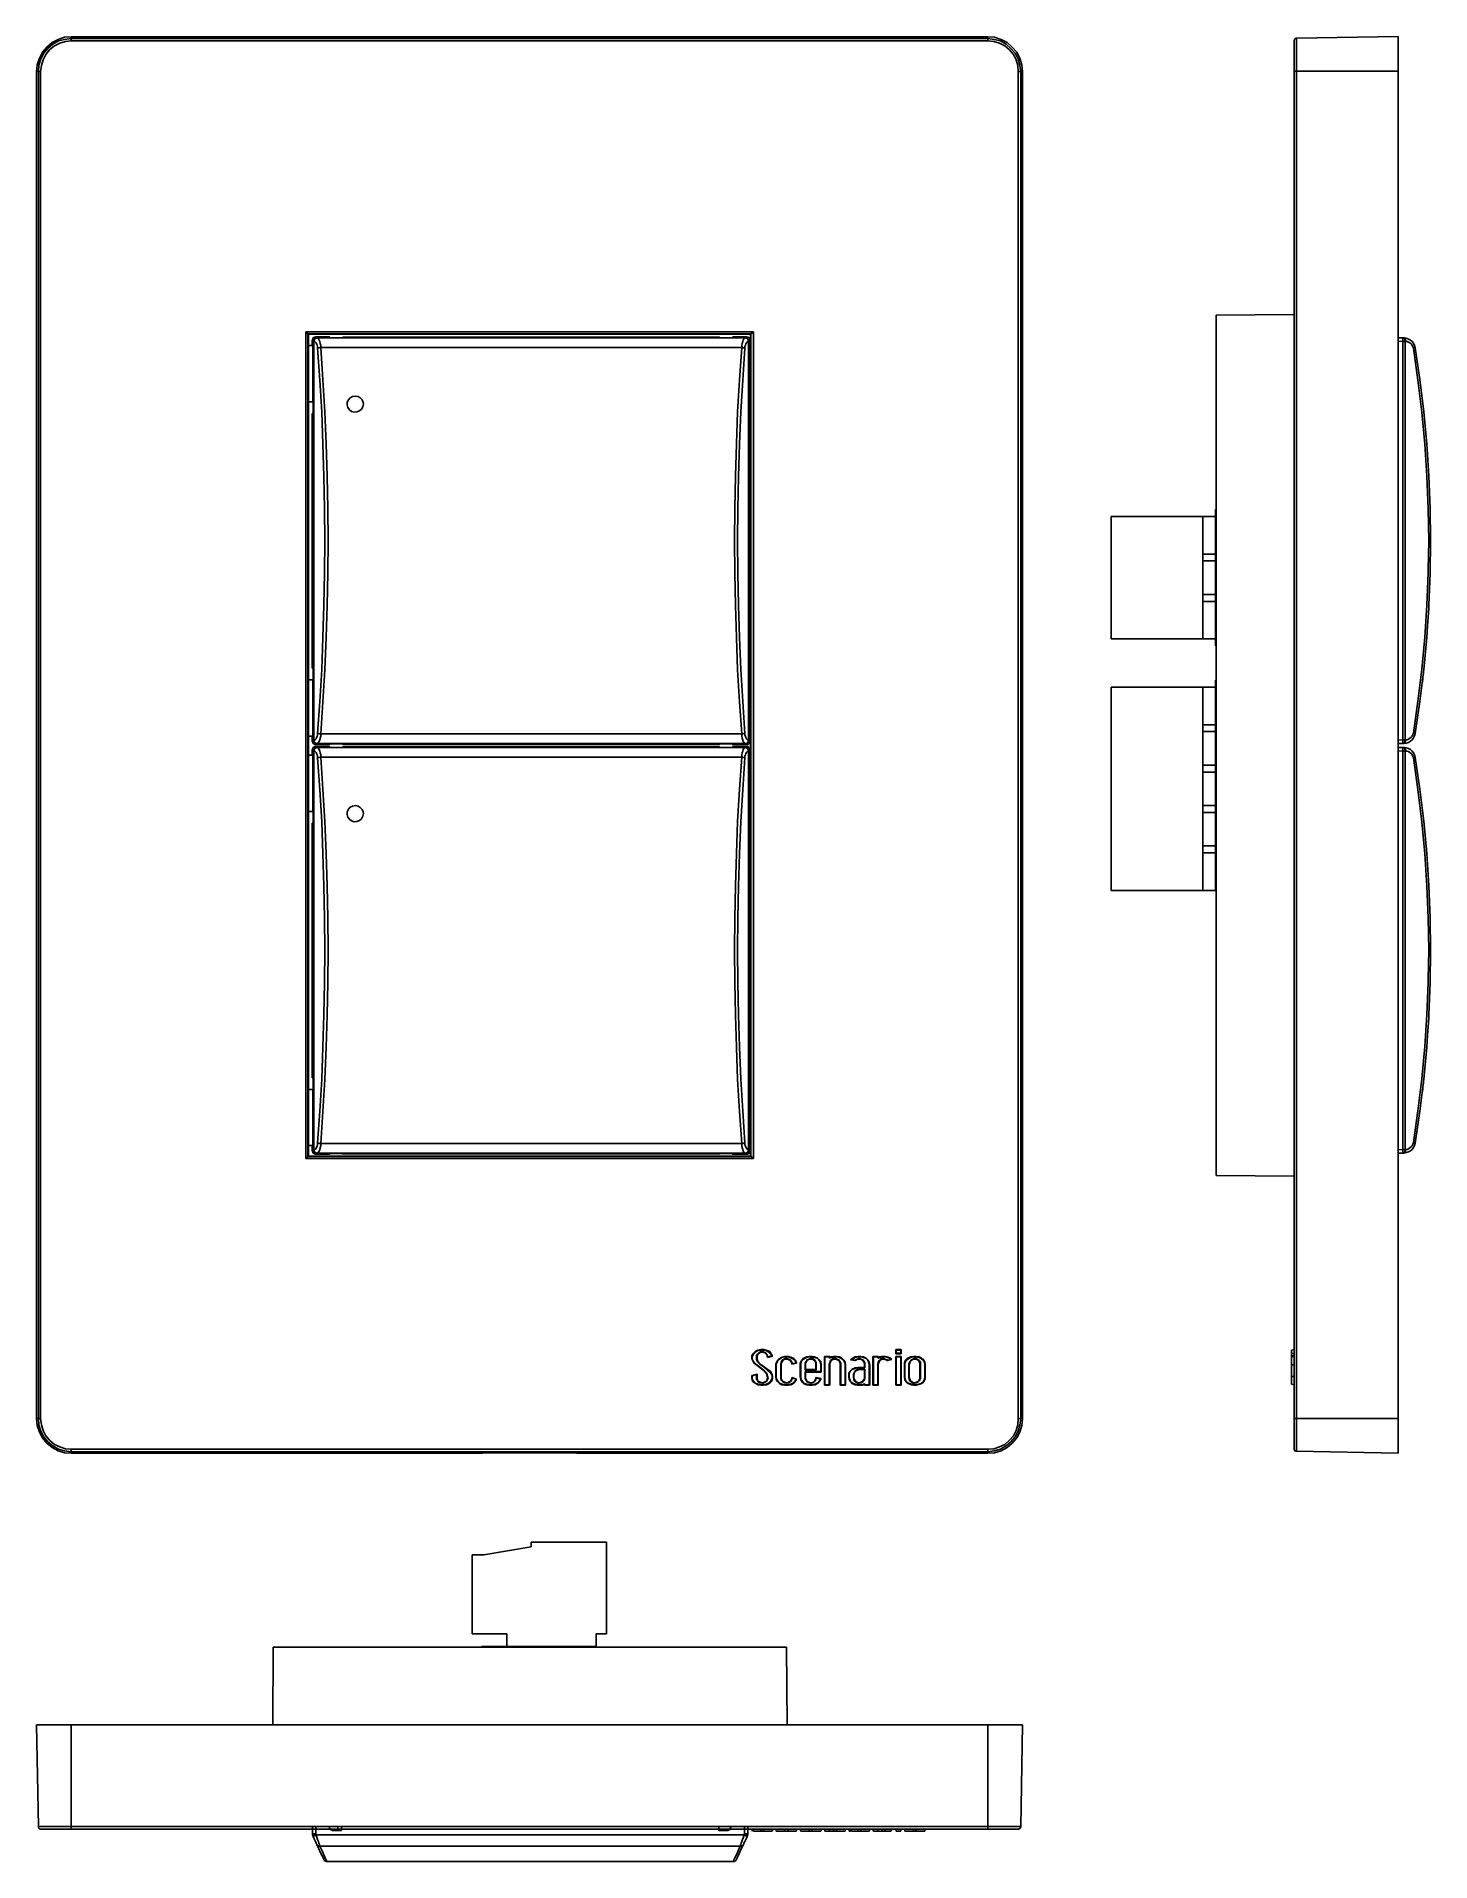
# Model space of a CAD drawing. Header units: centimetres. Extents: x -8.4 to 3.7, y -7.8 to 8.
import ezdxf

# ---------------------------------------------------------------- set-up
doc = ezdxf.new("R2010")
doc.units = ezdxf.units.CM
doc.header["$MEASUREMENT"] = 0
doc.layers.add('Layer 1', color=7, linetype='Continuous')

msp = doc.modelspace()

# ---------------------------------------------------------------- linework, layer by layer
at = {"layer": 'Layer 1', "lineweight": 25}
for points, knots in [([(-8.05745, 8.001), (-8.05745, 8.001), (-8.11389, 7.99747), (-8.11389, 7.99747), (-8.11389, 7.99747), (-8.11389, 7.99747), (-8.17034, 7.97983), (-8.17034, 7.97983), (-8.17034, 7.97983), (-8.17034, 7.97983), (-8.22325, 7.95161), (-8.22325, 7.95161), (-8.22325, 7.95161), (-8.22325, 7.95161), (-8.26912, 7.9128), (-8.26912, 7.9128), (-8.26912, 7.9128), (-8.26912, 7.9128), (-8.30439, 7.87047), (-8.30439, 7.87047), (-8.30439, 7.87047), (-8.30439, 7.87047), (-8.33262, 7.81755), (-8.33262, 7.81755), (-8.33262, 7.81755), (-8.33262, 7.81755), (-8.35025, 7.76111), (-8.35025, 7.76111), (-8.35025, 7.76111), (-8.35025, 7.76111), (-8.35731, 7.70113), (-8.35731, 7.70113)], [0, 0, 0, 0, 0.11111111, 0.11111111, 0.11111111, 0.11111111, 0.22222222, 0.22222222, 0.22222222, 0.22222222, 0.33333333, 0.33333333, 0.33333333, 0.33333333, 0.44444444, 0.44444444, 0.44444444, 0.44444444, 0.55555556, 0.55555556, 0.55555556, 0.55555556, 0.66666667, 0.66666667, 0.66666667, 0.66666667, 0.77777778, 0.77777778, 0.77777778, 0.77777778, 1, 1, 1, 1]), ([(-8.33967, 7.70113), (-8.33967, 7.70113), (-8.33614, 7.75758), (-8.33614, 7.75758), (-8.33614, 7.75758), (-8.33614, 7.75758), (-8.3185, 7.8105), (-8.3185, 7.8105), (-8.3185, 7.8105), (-8.3185, 7.8105), (-8.29381, 7.85988), (-8.29381, 7.85988), (-8.29381, 7.85988), (-8.29381, 7.85988), (-8.25853, 7.90222), (-8.25853, 7.90222), (-8.25853, 7.90222), (-8.25853, 7.90222), (-8.2162, 7.9375), (-8.2162, 7.9375), (-8.2162, 7.9375), (-8.2162, 7.9375), (-8.16681, 7.96572), (-8.16681, 7.96572), (-8.16681, 7.96572), (-8.16681, 7.96572), (-8.11389, 7.97983), (-8.11389, 7.97983), (-8.11389, 7.97983), (-8.11389, 7.97983), (-8.05745, 7.98688), (-8.05745, 7.98688)], [0, 0, 0, 0, 0.11111111, 0.11111111, 0.11111111, 0.11111111, 0.22222222, 0.22222222, 0.22222222, 0.22222222, 0.33333333, 0.33333333, 0.33333333, 0.33333333, 0.44444444, 0.44444444, 0.44444444, 0.44444444, 0.55555556, 0.55555556, 0.55555556, 0.55555556, 0.66666667, 0.66666667, 0.66666667, 0.66666667, 0.77777778, 0.77777778, 0.77777778, 0.77777778, 1, 1, 1, 1]), ([(-8.05745, 7.96572), (-8.05745, 7.96572), (-8.10684, 7.96219), (-8.10684, 7.96219), (-8.10684, 7.96219), (-8.10684, 7.96219), (-8.15623, 7.94808), (-8.15623, 7.94808), (-8.15623, 7.94808), (-8.15623, 7.94808), (-8.20209, 7.92338), (-8.20209, 7.92338), (-8.20209, 7.92338), (-8.20209, 7.92338), (-8.24442, 7.88811), (-8.24442, 7.88811), (-8.24442, 7.88811), (-8.24442, 7.88811), (-8.27617, 7.8493), (-8.27617, 7.8493), (-8.27617, 7.8493), (-8.27617, 7.8493), (-8.30087, 7.80344), (-8.30087, 7.80344), (-8.30087, 7.80344), (-8.30087, 7.80344), (-8.31498, 7.75405), (-8.31498, 7.75405), (-8.31498, 7.75405), (-8.31498, 7.75405), (-8.32203, 7.70113), (-8.32203, 7.70113)], [0, 0, 0, 0, 0.11111111, 0.11111111, 0.11111111, 0.11111111, 0.22222222, 0.22222222, 0.22222222, 0.22222222, 0.33333333, 0.33333333, 0.33333333, 0.33333333, 0.44444444, 0.44444444, 0.44444444, 0.44444444, 0.55555556, 0.55555556, 0.55555556, 0.55555556, 0.66666667, 0.66666667, 0.66666667, 0.66666667, 0.77777778, 0.77777778, 0.77777778, 0.77777778, 1, 1, 1, 1]), ([(-8.05745, 7.96572), (-8.05745, 7.96572), (-8.05745, 7.96925), (-8.05745, 7.96925), (-8.05745, 7.96925), (-8.05745, 7.96925), (-8.05745, 7.9763), (-8.05745, 7.9763), (-8.05745, 7.9763), (-8.05745, 7.9763), (-8.05745, 7.97983), (-8.05745, 7.97983), (-8.05745, 7.97983), (-8.05745, 7.97983), (-8.05745, 7.98336), (-8.05745, 7.98336), (-8.05745, 7.98336), (-8.05745, 7.98336), (-8.05745, 7.98688), (-8.05745, 7.98688)], [0, 0, 0, 0, 0.16666667, 0.16666667, 0.16666667, 0.16666667, 0.33333333, 0.33333333, 0.33333333, 0.33333333, 0.5, 0.5, 0.5, 0.5, 0.66666667, 0.66666667, 0.66666667, 0.66666667, 1, 1, 1, 1]), ([(0.16227, 7.70113), (0.16227, 7.70113), (0.15875, 7.76111), (0.15875, 7.76111), (0.15875, 7.76111), (0.15875, 7.76111), (0.14111, 7.81755), (0.14111, 7.81755), (0.14111, 7.81755), (0.14111, 7.81755), (0.11289, 7.87047), (0.11289, 7.87047), (0.11289, 7.87047), (0.11289, 7.87047), (0.07408, 7.9128), (0.07408, 7.9128), (0.07408, 7.9128), (0.07408, 7.9128), (0.03175, 7.95161), (0.03175, 7.95161), (0.03175, 7.95161), (0.03175, 7.95161), (-0.02117, 7.97983), (-0.02117, 7.97983), (-0.02117, 7.97983), (-0.02117, 7.97983), (-0.07761, 7.99747), (-0.07761, 7.99747), (-0.07761, 7.99747), (-0.07761, 7.99747), (-0.13759, 8.001), (-0.13759, 8.001)], [0, 0, 0, 0, 0.11111111, 0.11111111, 0.11111111, 0.11111111, 0.22222222, 0.22222222, 0.22222222, 0.22222222, 0.33333333, 0.33333333, 0.33333333, 0.33333333, 0.44444444, 0.44444444, 0.44444444, 0.44444444, 0.55555556, 0.55555556, 0.55555556, 0.55555556, 0.66666667, 0.66666667, 0.66666667, 0.66666667, 0.77777778, 0.77777778, 0.77777778, 0.77777778, 1, 1, 1, 1]), ([(-0.13759, 7.98688), (-0.13759, 7.98688), (-0.08114, 7.97983), (-0.08114, 7.97983), (-0.08114, 7.97983), (-0.08114, 7.97983), (-0.02823, 7.96572), (-0.02823, 7.96572), (-0.02823, 7.96572), (-0.02823, 7.96572), (0.02116, 7.9375), (0.02116, 7.9375), (0.02116, 7.9375), (0.02116, 7.9375), (0.0635, 7.90222), (0.0635, 7.90222), (0.0635, 7.90222), (0.0635, 7.90222), (0.09877, 7.85988), (0.09877, 7.85988), (0.09877, 7.85988), (0.09877, 7.85988), (0.127, 7.8105), (0.127, 7.8105), (0.127, 7.8105), (0.127, 7.8105), (0.14111, 7.75758), (0.14111, 7.75758), (0.14111, 7.75758), (0.14111, 7.75758), (0.14816, 7.70113), (0.14816, 7.70113)], [0, 0, 0, 0, 0.11111111, 0.11111111, 0.11111111, 0.11111111, 0.22222222, 0.22222222, 0.22222222, 0.22222222, 0.33333333, 0.33333333, 0.33333333, 0.33333333, 0.44444444, 0.44444444, 0.44444444, 0.44444444, 0.55555556, 0.55555556, 0.55555556, 0.55555556, 0.66666667, 0.66666667, 0.66666667, 0.66666667, 0.77777778, 0.77777778, 0.77777778, 0.77777778, 1, 1, 1, 1]), ([(-0.13759, 7.98688), (-0.13759, 7.98688), (-0.13759, 7.98688), (-0.13759, 7.98688), (-0.13759, 7.98688), (-0.13759, 7.98688), (-0.13759, 7.98336), (-0.13759, 7.98336), (-0.13759, 7.98336), (-0.13759, 7.98336), (-0.13759, 7.97983), (-0.13759, 7.97983), (-0.13759, 7.97983), (-0.13759, 7.97983), (-0.13759, 7.9763), (-0.13759, 7.9763), (-0.13759, 7.9763), (-0.13759, 7.9763), (-0.13759, 7.96925), (-0.13759, 7.96925), (-0.13759, 7.96925), (-0.13759, 7.96925), (-0.13759, 7.96572), (-0.13759, 7.96572)], [0, 0, 0, 0, 0.14285714, 0.14285714, 0.14285714, 0.14285714, 0.28571429, 0.28571429, 0.28571429, 0.28571429, 0.42857143, 0.42857143, 0.42857143, 0.42857143, 0.57142857, 0.57142857, 0.57142857, 0.57142857, 0.71428571, 0.71428571, 0.71428571, 0.71428571, 1, 1, 1, 1]), ([(0.127, 7.70113), (0.127, 7.70113), (0.12347, 7.75405), (0.12347, 7.75405), (0.12347, 7.75405), (0.12347, 7.75405), (0.10936, 7.80344), (0.10936, 7.80344), (0.10936, 7.80344), (0.10936, 7.80344), (0.08466, 7.8493), (0.08466, 7.8493), (0.08466, 7.8493), (0.08466, 7.8493), (0.04939, 7.88811), (0.04939, 7.88811), (0.04939, 7.88811), (0.04939, 7.88811), (0.01058, 7.92338), (0.01058, 7.92338), (0.01058, 7.92338), (0.01058, 7.92338), (-0.03528, 7.94808), (-0.03528, 7.94808), (-0.03528, 7.94808), (-0.03528, 7.94808), (-0.08467, 7.96219), (-0.08467, 7.96219), (-0.08467, 7.96219), (-0.08467, 7.96219), (-0.13759, 7.96572), (-0.13759, 7.96572)], [0, 0, 0, 0, 0.11111111, 0.11111111, 0.11111111, 0.11111111, 0.22222222, 0.22222222, 0.22222222, 0.22222222, 0.33333333, 0.33333333, 0.33333333, 0.33333333, 0.44444444, 0.44444444, 0.44444444, 0.44444444, 0.55555556, 0.55555556, 0.55555556, 0.55555556, 0.66666667, 0.66666667, 0.66666667, 0.66666667, 0.77777778, 0.77777778, 0.77777778, 0.77777778, 1, 1, 1, 1]), ([(2.53045, 7.99041), (2.53045, 7.99041), (2.52693, 7.99041), (2.52693, 7.99041), (2.52693, 7.99041), (2.52693, 7.99041), (2.5234, 7.98688), (2.5234, 7.98688), (2.5234, 7.98688), (2.5234, 7.98688), (2.51987, 7.98688), (2.51987, 7.98688), (2.51987, 7.98688), (2.51987, 7.98688), (2.51634, 7.98336), (2.51634, 7.98336), (2.51634, 7.98336), (2.51634, 7.98336), (2.51281, 7.97983), (2.51281, 7.97983), (2.51281, 7.97983), (2.51281, 7.97983), (2.51281, 7.9763), (2.51281, 7.9763), (2.51281, 7.9763), (2.51281, 7.9763), (2.50929, 7.97277), (2.50929, 7.97277), (2.50929, 7.97277), (2.50929, 7.97277), (2.50929, 7.96925), (2.50929, 7.96925)], [0, 0, 0, 0, 0.11111111, 0.11111111, 0.11111111, 0.11111111, 0.22222222, 0.22222222, 0.22222222, 0.22222222, 0.33333333, 0.33333333, 0.33333333, 0.33333333, 0.44444444, 0.44444444, 0.44444444, 0.44444444, 0.55555556, 0.55555556, 0.55555556, 0.55555556, 0.66666667, 0.66666667, 0.66666667, 0.66666667, 0.77777778, 0.77777778, 0.77777778, 0.77777778, 1, 1, 1, 1]), ([(2.50929, 7.70466), (2.50929, 7.70466), (2.50929, 7.75758), (2.50929, 7.75758), (2.50929, 7.75758), (2.50929, 7.75758), (2.50929, 7.80697), (2.50929, 7.80697), (2.50929, 7.80697), (2.50929, 7.80697), (2.50929, 7.85283), (2.50929, 7.85283), (2.50929, 7.85283), (2.50929, 7.85283), (2.50929, 7.89163), (2.50929, 7.89163), (2.50929, 7.89163), (2.50929, 7.89163), (2.50929, 7.92338), (2.50929, 7.92338), (2.50929, 7.92338), (2.50929, 7.92338), (2.50929, 7.94808), (2.50929, 7.94808), (2.50929, 7.94808), (2.50929, 7.94808), (2.50929, 7.96572), (2.50929, 7.96572), (2.50929, 7.96572), (2.50929, 7.96572), (2.50929, 7.96925), (2.50929, 7.96925)], [0, 0, 0, 0, 0.11111111, 0.11111111, 0.11111111, 0.11111111, 0.22222222, 0.22222222, 0.22222222, 0.22222222, 0.33333333, 0.33333333, 0.33333333, 0.33333333, 0.44444444, 0.44444444, 0.44444444, 0.44444444, 0.55555556, 0.55555556, 0.55555556, 0.55555556, 0.66666667, 0.66666667, 0.66666667, 0.66666667, 0.77777778, 0.77777778, 0.77777778, 0.77777778, 1, 1, 1, 1]), ([(2.53045, 7.99041), (2.53045, 7.99041), (2.53045, 7.98336), (2.53045, 7.98336), (2.53045, 7.98336), (2.53045, 7.98336), (2.53045, 7.96925), (2.53045, 7.96925), (2.53045, 7.96925), (2.53045, 7.96925), (2.53045, 7.94102), (2.53045, 7.94102), (2.53045, 7.94102), (2.53045, 7.94102), (2.53045, 7.90575), (2.53045, 7.90575), (2.53045, 7.90575), (2.53045, 7.90575), (2.53045, 7.86341), (2.53045, 7.86341), (2.53045, 7.86341), (2.53045, 7.86341), (2.53045, 7.81402), (2.53045, 7.81402), (2.53045, 7.81402), (2.53045, 7.81402), (2.53045, 7.76111), (2.53045, 7.76111), (2.53045, 7.76111), (2.53045, 7.76111), (2.53045, 7.70466), (2.53045, 7.70466)], [0, 0, 0, 0, 0.11111111, 0.11111111, 0.11111111, 0.11111111, 0.22222222, 0.22222222, 0.22222222, 0.22222222, 0.33333333, 0.33333333, 0.33333333, 0.33333333, 0.44444444, 0.44444444, 0.44444444, 0.44444444, 0.55555556, 0.55555556, 0.55555556, 0.55555556, 0.66666667, 0.66666667, 0.66666667, 0.66666667, 0.77777778, 0.77777778, 0.77777778, 0.77777778, 1, 1, 1, 1]), ([(3.40887, 7.70466), (3.40887, 7.70466), (3.40887, 7.76463), (3.40887, 7.76463), (3.40887, 7.76463), (3.40887, 7.76463), (3.40887, 7.82108), (3.40887, 7.82108), (3.40887, 7.82108), (3.40887, 7.82108), (3.40887, 7.87047), (3.40887, 7.87047), (3.40887, 7.87047), (3.40887, 7.87047), (3.40887, 7.91633), (3.40887, 7.91633), (3.40887, 7.91633), (3.40887, 7.91633), (3.40887, 7.95513), (3.40887, 7.95513), (3.40887, 7.95513), (3.40887, 7.95513), (3.40887, 7.98336), (3.40887, 7.98336), (3.40887, 7.98336), (3.40887, 7.98336), (3.40887, 7.99747), (3.40887, 7.99747), (3.40887, 7.99747), (3.40887, 7.99747), (3.40887, 8.00452), (3.40887, 8.00452)], [0, 0, 0, 0, 0.11111111, 0.11111111, 0.11111111, 0.11111111, 0.22222222, 0.22222222, 0.22222222, 0.22222222, 0.33333333, 0.33333333, 0.33333333, 0.33333333, 0.44444444, 0.44444444, 0.44444444, 0.44444444, 0.55555556, 0.55555556, 0.55555556, 0.55555556, 0.66666667, 0.66666667, 0.66666667, 0.66666667, 0.77777778, 0.77777778, 0.77777778, 0.77777778, 1, 1, 1, 1]), ([(-8.32203, 7.70113), (-8.32203, 7.70113), (-8.32556, 7.70113), (-8.32556, 7.70113), (-8.32556, 7.70113), (-8.32556, 7.70113), (-8.32909, 7.70113), (-8.32909, 7.70113), (-8.32909, 7.70113), (-8.32909, 7.70113), (-8.33262, 7.70113), (-8.33262, 7.70113), (-8.33262, 7.70113), (-8.33262, 7.70113), (-8.33614, 7.70113), (-8.33614, 7.70113), (-8.33614, 7.70113), (-8.33614, 7.70113), (-8.33967, 7.70113), (-8.33967, 7.70113)], [0, 0, 0, 0, 0.16666667, 0.16666667, 0.16666667, 0.16666667, 0.33333333, 0.33333333, 0.33333333, 0.33333333, 0.5, 0.5, 0.5, 0.5, 0.66666667, 0.66666667, 0.66666667, 0.66666667, 1, 1, 1, 1]), ([(0.14816, 7.70113), (0.14816, 7.70113), (0.14816, 7.70113), (0.14816, 7.70113), (0.14816, 7.70113), (0.14816, 7.70113), (0.14464, 7.70113), (0.14464, 7.70113), (0.14464, 7.70113), (0.14464, 7.70113), (0.14111, 7.70113), (0.14111, 7.70113), (0.14111, 7.70113), (0.14111, 7.70113), (0.13758, 7.70113), (0.13758, 7.70113), (0.13758, 7.70113), (0.13758, 7.70113), (0.13405, 7.70113), (0.13405, 7.70113), (0.13405, 7.70113), (0.13405, 7.70113), (0.13052, 7.70113), (0.13052, 7.70113), (0.13052, 7.70113), (0.13052, 7.70113), (0.127, 7.70113), (0.127, 7.70113)], [0, 0, 0, 0, 0.125, 0.125, 0.125, 0.125, 0.25, 0.25, 0.25, 0.25, 0.375, 0.375, 0.375, 0.375, 0.5, 0.5, 0.5, 0.5, 0.625, 0.625, 0.625, 0.625, 0.75, 0.75, 0.75, 0.75, 1, 1, 1, 1]), ([(2.53045, 7.70466), (2.53045, 7.70466), (2.52693, 7.70466), (2.52693, 7.70466), (2.52693, 7.70466), (2.52693, 7.70466), (2.5234, 7.70466), (2.5234, 7.70466), (2.5234, 7.70466), (2.5234, 7.70466), (2.51987, 7.70466), (2.51987, 7.70466), (2.51987, 7.70466), (2.51987, 7.70466), (2.51634, 7.70466), (2.51634, 7.70466), (2.51634, 7.70466), (2.51634, 7.70466), (2.51281, 7.70466), (2.51281, 7.70466), (2.51281, 7.70466), (2.51281, 7.70466), (2.50929, 7.70466), (2.50929, 7.70466)], [0, 0, 0, 0, 0.14285714, 0.14285714, 0.14285714, 0.14285714, 0.28571429, 0.28571429, 0.28571429, 0.28571429, 0.42857143, 0.42857143, 0.42857143, 0.42857143, 0.57142857, 0.57142857, 0.57142857, 0.57142857, 0.71428571, 0.71428571, 0.71428571, 0.71428571, 1, 1, 1, 1]), ([(-6.02898, 5.45394), (-6.02898, 5.45394), (-6.02545, 5.45041), (-6.02545, 5.45041), (-6.02545, 5.45041), (-6.02545, 5.45041), (-6.02192, 5.44688), (-6.02192, 5.44688), (-6.02192, 5.44688), (-6.02192, 5.44688), (-6.01839, 5.44336), (-6.01839, 5.44336), (-6.01839, 5.44336), (-6.01839, 5.44336), (-6.01487, 5.43983), (-6.01487, 5.43983), (-6.01487, 5.43983), (-6.01487, 5.43983), (-6.01134, 5.4363), (-6.01134, 5.4363)], [0, 0, 0, 0, 0.16666667, 0.16666667, 0.16666667, 0.16666667, 0.33333333, 0.33333333, 0.33333333, 0.33333333, 0.5, 0.5, 0.5, 0.5, 0.66666667, 0.66666667, 0.66666667, 0.66666667, 1, 1, 1, 1]), ([(-5.97395, 5.37986), (-5.97395, 5.37986), (-5.97218, 5.38515), (-5.97218, 5.38515), (-5.97218, 5.38515), (-5.97218, 5.38515), (-5.97042, 5.39045), (-5.97042, 5.39045), (-5.97042, 5.39045), (-5.97042, 5.39045), (-5.96865, 5.39575), (-5.96865, 5.39575), (-5.96865, 5.39575), (-5.96865, 5.39575), (-5.96512, 5.40104), (-5.96512, 5.40104), (-5.96512, 5.40104), (-5.96512, 5.40104), (-5.95983, 5.40457), (-5.95983, 5.40457), (-5.95983, 5.40457), (-5.95983, 5.40457), (-5.95453, 5.40633), (-5.95453, 5.40633), (-5.95453, 5.40633), (-5.95453, 5.40633), (-5.94923, 5.4081), (-5.94923, 5.4081), (-5.94923, 5.4081), (-5.94923, 5.4081), (-5.94394, 5.40987), (-5.94394, 5.40987)], [0, 0, 0, 0, 0.11111111, 0.11111111, 0.11111111, 0.11111111, 0.22222222, 0.22222222, 0.22222222, 0.22222222, 0.33333333, 0.33333333, 0.33333333, 0.33333333, 0.44444444, 0.44444444, 0.44444444, 0.44444444, 0.55555556, 0.55555556, 0.55555556, 0.55555556, 0.66666667, 0.66666667, 0.66666667, 0.66666667, 0.77777778, 0.77777778, 0.77777778, 0.77777778, 1, 1, 1, 1]), ([(-5.93511, 5.40104), (-5.93511, 5.40104), (-5.94041, 5.39927), (-5.94041, 5.39927), (-5.94041, 5.39927), (-5.94041, 5.39927), (-5.94747, 5.39751), (-5.94747, 5.39751), (-5.94747, 5.39751), (-5.94747, 5.39751), (-5.951, 5.39575), (-5.951, 5.39575), (-5.951, 5.39575), (-5.951, 5.39575), (-5.95629, 5.39221), (-5.95629, 5.39221), (-5.95629, 5.39221), (-5.95629, 5.39221), (-5.95983, 5.38692), (-5.95983, 5.38692), (-5.95983, 5.38692), (-5.95983, 5.38692), (-5.96335, 5.38162), (-5.96335, 5.38162), (-5.96335, 5.38162), (-5.96335, 5.38162), (-5.96512, 5.37633), (-5.96512, 5.37633), (-5.96512, 5.37633), (-5.96512, 5.37633), (-5.96512, 5.37103), (-5.96512, 5.37103)], [0, 0, 0, 0, 0.11111111, 0.11111111, 0.11111111, 0.11111111, 0.22222222, 0.22222222, 0.22222222, 0.22222222, 0.33333333, 0.33333333, 0.33333333, 0.33333333, 0.44444444, 0.44444444, 0.44444444, 0.44444444, 0.55555556, 0.55555556, 0.55555556, 0.55555556, 0.66666667, 0.66666667, 0.66666667, 0.66666667, 0.77777778, 0.77777778, 0.77777778, 0.77777778, 1, 1, 1, 1]), ([(-5.95983, 5.37103), (-5.95983, 5.37103), (-5.96335, 5.37103), (-5.96335, 5.37103), (-5.96335, 5.37103), (-5.96335, 5.37103), (-5.96512, 5.37103), (-5.96512, 5.37103)], [0, 0, 0, 0, 0.33333333, 0.33333333, 0.33333333, 0.33333333, 1, 1, 1, 1]), ([(-5.93158, 5.40104), (-5.93158, 5.40104), (-5.93688, 5.39927), (-5.93688, 5.39927), (-5.93688, 5.39927), (-5.93688, 5.39927), (-5.94217, 5.39751), (-5.94217, 5.39751), (-5.94217, 5.39751), (-5.94217, 5.39751), (-5.94747, 5.39575), (-5.94747, 5.39575), (-5.94747, 5.39575), (-5.94747, 5.39575), (-5.951, 5.39221), (-5.951, 5.39221), (-5.951, 5.39221), (-5.951, 5.39221), (-5.95453, 5.38692), (-5.95453, 5.38692), (-5.95453, 5.38692), (-5.95453, 5.38692), (-5.95806, 5.38162), (-5.95806, 5.38162), (-5.95806, 5.38162), (-5.95806, 5.38162), (-5.95806, 5.37633), (-5.95806, 5.37633), (-5.95806, 5.37633), (-5.95806, 5.37633), (-5.95983, 5.37103), (-5.95983, 5.37103)], [0, 0, 0, 0, 0.11111111, 0.11111111, 0.11111111, 0.11111111, 0.22222222, 0.22222222, 0.22222222, 0.22222222, 0.33333333, 0.33333333, 0.33333333, 0.33333333, 0.44444444, 0.44444444, 0.44444444, 0.44444444, 0.55555556, 0.55555556, 0.55555556, 0.55555556, 0.66666667, 0.66666667, 0.66666667, 0.66666667, 0.77777778, 0.77777778, 0.77777778, 0.77777778, 1, 1, 1, 1]), ([(-5.93335, 5.40104), (-5.93335, 5.40104), (-5.93864, 5.39927), (-5.93864, 5.39927), (-5.93864, 5.39927), (-5.93864, 5.39927), (-5.94394, 5.39751), (-5.94394, 5.39751), (-5.94394, 5.39751), (-5.94394, 5.39751), (-5.94923, 5.39575), (-5.94923, 5.39575), (-5.94923, 5.39575), (-5.94923, 5.39575), (-5.95276, 5.39221), (-5.95276, 5.39221), (-5.95276, 5.39221), (-5.95276, 5.39221), (-5.95629, 5.38692), (-5.95629, 5.38692), (-5.95629, 5.38692), (-5.95629, 5.38692), (-5.95806, 5.38162), (-5.95806, 5.38162), (-5.95806, 5.38162), (-5.95806, 5.38162), (-5.95983, 5.37633), (-5.95983, 5.37633), (-5.95983, 5.37633), (-5.95983, 5.37633), (-5.95983, 5.37103), (-5.95983, 5.37103)], [0, 0, 0, 0, 0.11111111, 0.11111111, 0.11111111, 0.11111111, 0.22222222, 0.22222222, 0.22222222, 0.22222222, 0.33333333, 0.33333333, 0.33333333, 0.33333333, 0.44444444, 0.44444444, 0.44444444, 0.44444444, 0.55555556, 0.55555556, 0.55555556, 0.55555556, 0.66666667, 0.66666667, 0.66666667, 0.66666667, 0.77777778, 0.77777778, 0.77777778, 0.77777778, 1, 1, 1, 1]), ([(-5.92805, 5.31101), (-5.92805, 5.31101), (-5.92982, 5.32514), (-5.92982, 5.32514), (-5.92982, 5.32514), (-5.92982, 5.32514), (-5.93158, 5.33749), (-5.93158, 5.33749), (-5.93158, 5.33749), (-5.93158, 5.33749), (-5.93688, 5.34809), (-5.93688, 5.34809), (-5.93688, 5.34809), (-5.93688, 5.34809), (-5.94041, 5.35691), (-5.94041, 5.35691), (-5.94041, 5.35691), (-5.94041, 5.35691), (-5.94747, 5.36397), (-5.94747, 5.36397), (-5.94747, 5.36397), (-5.94747, 5.36397), (-5.95276, 5.36927), (-5.95276, 5.36927), (-5.95276, 5.36927), (-5.95276, 5.36927), (-5.95983, 5.37103), (-5.95983, 5.37103)], [0, 0, 0, 0, 0.125, 0.125, 0.125, 0.125, 0.25, 0.25, 0.25, 0.25, 0.375, 0.375, 0.375, 0.375, 0.5, 0.5, 0.5, 0.5, 0.625, 0.625, 0.625, 0.625, 0.75, 0.75, 0.75, 0.75, 1, 1, 1, 1]), ([(-5.93511, 5.40104), (-5.93511, 5.40104), (-5.93511, 5.40104), (-5.93511, 5.40104), (-5.93511, 5.40104), (-5.93511, 5.40104), (-5.93335, 5.40104), (-5.93335, 5.40104)], [0, 0, 0, 0, 0.33333333, 0.33333333, 0.33333333, 0.33333333, 1, 1, 1, 1]), ([(-5.93158, 5.40104), (-5.93158, 5.40104), (-5.92628, 5.39751), (-5.92628, 5.39751), (-5.92628, 5.39751), (-5.92628, 5.39751), (-5.91922, 5.39221), (-5.91922, 5.39221), (-5.91922, 5.39221), (-5.91922, 5.39221), (-5.91393, 5.38162), (-5.91393, 5.38162), (-5.91393, 5.38162), (-5.91393, 5.38162), (-5.90863, 5.36927), (-5.90863, 5.36927), (-5.90863, 5.36927), (-5.90863, 5.36927), (-5.9051, 5.35338), (-5.9051, 5.35338), (-5.9051, 5.35338), (-5.9051, 5.35338), (-5.90157, 5.33573), (-5.90157, 5.33573), (-5.90157, 5.33573), (-5.90157, 5.33573), (-5.8998, 5.31631), (-5.8998, 5.31631)], [0, 0, 0, 0, 0.125, 0.125, 0.125, 0.125, 0.25, 0.25, 0.25, 0.25, 0.375, 0.375, 0.375, 0.375, 0.5, 0.5, 0.5, 0.5, 0.625, 0.625, 0.625, 0.625, 0.75, 0.75, 0.75, 0.75, 1, 1, 1, 1]), ([(-5.78683, 5.40104), (-5.78683, 5.40104), (-5.79213, 5.40104), (-5.79213, 5.40104), (-5.79213, 5.40104), (-5.79213, 5.40104), (-5.79742, 5.40104), (-5.79742, 5.40104), (-5.79742, 5.40104), (-5.79742, 5.40104), (-5.80272, 5.40104), (-5.80272, 5.40104), (-5.80272, 5.40104), (-5.80272, 5.40104), (-5.80625, 5.40104), (-5.80625, 5.40104), (-5.80625, 5.40104), (-5.80625, 5.40104), (-5.81155, 5.40104), (-5.81155, 5.40104), (-5.81155, 5.40104), (-5.81155, 5.40104), (-5.81331, 5.40104), (-5.81331, 5.40104), (-5.81331, 5.40104), (-5.81331, 5.40104), (-5.81508, 5.40104), (-5.81508, 5.40104), (-5.81508, 5.40104), (-5.81508, 5.40104), (-5.81684, 5.40104), (-5.81684, 5.40104)], [0, 0, 0, 0, 0.11111111, 0.11111111, 0.11111111, 0.11111111, 0.22222222, 0.22222222, 0.22222222, 0.22222222, 0.33333333, 0.33333333, 0.33333333, 0.33333333, 0.44444444, 0.44444444, 0.44444444, 0.44444444, 0.55555556, 0.55555556, 0.55555556, 0.55555556, 0.66666667, 0.66666667, 0.66666667, 0.66666667, 0.77777778, 0.77777778, 0.77777778, 0.77777778, 1, 1, 1, 1]), ([(-2.34818, 5.40104), (-2.34818, 5.40104), (-2.34818, 5.40104), (-2.34818, 5.40104), (-2.34818, 5.40104), (-2.34818, 5.40104), (-2.34994, 5.40104), (-2.34994, 5.40104), (-2.34994, 5.40104), (-2.34994, 5.40104), (-2.35347, 5.40104), (-2.35347, 5.40104), (-2.35347, 5.40104), (-2.35347, 5.40104), (-2.357, 5.40104), (-2.357, 5.40104), (-2.357, 5.40104), (-2.357, 5.40104), (-2.3623, 5.40104), (-2.3623, 5.40104), (-2.3623, 5.40104), (-2.3623, 5.40104), (-2.36759, 5.40104), (-2.36759, 5.40104), (-2.36759, 5.40104), (-2.36759, 5.40104), (-2.37289, 5.40104), (-2.37289, 5.40104), (-2.37289, 5.40104), (-2.37289, 5.40104), (-2.37819, 5.40104), (-2.37819, 5.40104)], [0, 0, 0, 0, 0.11111111, 0.11111111, 0.11111111, 0.11111111, 0.22222222, 0.22222222, 0.22222222, 0.22222222, 0.33333333, 0.33333333, 0.33333333, 0.33333333, 0.44444444, 0.44444444, 0.44444444, 0.44444444, 0.55555556, 0.55555556, 0.55555556, 0.55555556, 0.66666667, 0.66666667, 0.66666667, 0.66666667, 0.77777778, 0.77777778, 0.77777778, 0.77777778, 1, 1, 1, 1]), ([(-2.26345, 5.31631), (-2.26345, 5.31631), (-2.26168, 5.33573), (-2.26168, 5.33573), (-2.26168, 5.33573), (-2.26168, 5.33573), (-2.25992, 5.35338), (-2.25992, 5.35338), (-2.25992, 5.35338), (-2.25992, 5.35338), (-2.25462, 5.36927), (-2.25462, 5.36927), (-2.25462, 5.36927), (-2.25462, 5.36927), (-2.25109, 5.38162), (-2.25109, 5.38162), (-2.25109, 5.38162), (-2.25109, 5.38162), (-2.24403, 5.39221), (-2.24403, 5.39221), (-2.24403, 5.39221), (-2.24403, 5.39221), (-2.23873, 5.39751), (-2.23873, 5.39751), (-2.23873, 5.39751), (-2.23873, 5.39751), (-2.23167, 5.40104), (-2.23167, 5.40104)], [0, 0, 0, 0, 0.125, 0.125, 0.125, 0.125, 0.25, 0.25, 0.25, 0.25, 0.375, 0.375, 0.375, 0.375, 0.5, 0.5, 0.5, 0.5, 0.625, 0.625, 0.625, 0.625, 0.75, 0.75, 0.75, 0.75, 1, 1, 1, 1]), ([(-2.2052, 5.37103), (-2.2052, 5.37103), (-2.21226, 5.36927), (-2.21226, 5.36927), (-2.21226, 5.36927), (-2.21226, 5.36927), (-2.21755, 5.36397), (-2.21755, 5.36397), (-2.21755, 5.36397), (-2.21755, 5.36397), (-2.22284, 5.35691), (-2.22284, 5.35691), (-2.22284, 5.35691), (-2.22284, 5.35691), (-2.22814, 5.34809), (-2.22814, 5.34809), (-2.22814, 5.34809), (-2.22814, 5.34809), (-2.23167, 5.33749), (-2.23167, 5.33749), (-2.23167, 5.33749), (-2.23167, 5.33749), (-2.2352, 5.32514), (-2.2352, 5.32514), (-2.2352, 5.32514), (-2.2352, 5.32514), (-2.23697, 5.31101), (-2.23697, 5.31101)], [0, 0, 0, 0, 0.125, 0.125, 0.125, 0.125, 0.25, 0.25, 0.25, 0.25, 0.375, 0.375, 0.375, 0.375, 0.5, 0.5, 0.5, 0.5, 0.625, 0.625, 0.625, 0.625, 0.75, 0.75, 0.75, 0.75, 1, 1, 1, 1]), ([(-2.23167, 5.40104), (-2.23167, 5.40104), (-2.22638, 5.39927), (-2.22638, 5.39927), (-2.22638, 5.39927), (-2.22638, 5.39927), (-2.22108, 5.39751), (-2.22108, 5.39751), (-2.22108, 5.39751), (-2.22108, 5.39751), (-2.21755, 5.39575), (-2.21755, 5.39575), (-2.21755, 5.39575), (-2.21755, 5.39575), (-2.21226, 5.39221), (-2.21226, 5.39221), (-2.21226, 5.39221), (-2.21226, 5.39221), (-2.21049, 5.38692), (-2.21049, 5.38692), (-2.21049, 5.38692), (-2.21049, 5.38692), (-2.20696, 5.38162), (-2.20696, 5.38162), (-2.20696, 5.38162), (-2.20696, 5.38162), (-2.2052, 5.37633), (-2.2052, 5.37633), (-2.2052, 5.37633), (-2.2052, 5.37633), (-2.2052, 5.37103), (-2.2052, 5.37103)], [0, 0, 0, 0, 0.11111111, 0.11111111, 0.11111111, 0.11111111, 0.22222222, 0.22222222, 0.22222222, 0.22222222, 0.33333333, 0.33333333, 0.33333333, 0.33333333, 0.44444444, 0.44444444, 0.44444444, 0.44444444, 0.55555556, 0.55555556, 0.55555556, 0.55555556, 0.66666667, 0.66666667, 0.66666667, 0.66666667, 0.77777778, 0.77777778, 0.77777778, 0.77777778, 1, 1, 1, 1]), ([(-2.23167, 5.40104), (-2.23167, 5.40104), (-2.22638, 5.39927), (-2.22638, 5.39927), (-2.22638, 5.39927), (-2.22638, 5.39927), (-2.22108, 5.39751), (-2.22108, 5.39751), (-2.22108, 5.39751), (-2.22108, 5.39751), (-2.21578, 5.39575), (-2.21578, 5.39575), (-2.21578, 5.39575), (-2.21578, 5.39575), (-2.21226, 5.39221), (-2.21226, 5.39221), (-2.21226, 5.39221), (-2.21226, 5.39221), (-2.20872, 5.38692), (-2.20872, 5.38692), (-2.20872, 5.38692), (-2.20872, 5.38692), (-2.2052, 5.38162), (-2.2052, 5.38162), (-2.2052, 5.38162), (-2.2052, 5.38162), (-2.2052, 5.37633), (-2.2052, 5.37633), (-2.2052, 5.37633), (-2.2052, 5.37633), (-2.20343, 5.37103), (-2.20343, 5.37103)], [0, 0, 0, 0, 0.11111111, 0.11111111, 0.11111111, 0.11111111, 0.22222222, 0.22222222, 0.22222222, 0.22222222, 0.33333333, 0.33333333, 0.33333333, 0.33333333, 0.44444444, 0.44444444, 0.44444444, 0.44444444, 0.55555556, 0.55555556, 0.55555556, 0.55555556, 0.66666667, 0.66666667, 0.66666667, 0.66666667, 0.77777778, 0.77777778, 0.77777778, 0.77777778, 1, 1, 1, 1]), ([(-2.2299, 5.40104), (-2.2299, 5.40104), (-2.22284, 5.39927), (-2.22284, 5.39927), (-2.22284, 5.39927), (-2.22284, 5.39927), (-2.21755, 5.39751), (-2.21755, 5.39751), (-2.21755, 5.39751), (-2.21755, 5.39751), (-2.21226, 5.39575), (-2.21226, 5.39575), (-2.21226, 5.39575), (-2.21226, 5.39575), (-2.20872, 5.39221), (-2.20872, 5.39221), (-2.20872, 5.39221), (-2.20872, 5.39221), (-2.20343, 5.38692), (-2.20343, 5.38692), (-2.20343, 5.38692), (-2.20343, 5.38692), (-2.20166, 5.38162), (-2.20166, 5.38162), (-2.20166, 5.38162), (-2.20166, 5.38162), (-2.1999, 5.37633), (-2.1999, 5.37633), (-2.1999, 5.37633), (-2.1999, 5.37633), (-2.1999, 5.37103), (-2.1999, 5.37103)], [0, 0, 0, 0, 0.11111111, 0.11111111, 0.11111111, 0.11111111, 0.22222222, 0.22222222, 0.22222222, 0.22222222, 0.33333333, 0.33333333, 0.33333333, 0.33333333, 0.44444444, 0.44444444, 0.44444444, 0.44444444, 0.55555556, 0.55555556, 0.55555556, 0.55555556, 0.66666667, 0.66666667, 0.66666667, 0.66666667, 0.77777778, 0.77777778, 0.77777778, 0.77777778, 1, 1, 1, 1]), ([(-2.22108, 5.40987), (-2.22108, 5.40987), (-2.21402, 5.4081), (-2.21402, 5.4081), (-2.21402, 5.4081), (-2.21402, 5.4081), (-2.20872, 5.40633), (-2.20872, 5.40633), (-2.20872, 5.40633), (-2.20872, 5.40633), (-2.20343, 5.40457), (-2.20343, 5.40457), (-2.20343, 5.40457), (-2.20343, 5.40457), (-2.1999, 5.40104), (-2.1999, 5.40104), (-2.1999, 5.40104), (-2.1999, 5.40104), (-2.19637, 5.39575), (-2.19637, 5.39575), (-2.19637, 5.39575), (-2.19637, 5.39575), (-2.19284, 5.39045), (-2.19284, 5.39045), (-2.19284, 5.39045), (-2.19284, 5.39045), (-2.19107, 5.38515), (-2.19107, 5.38515), (-2.19107, 5.38515), (-2.19107, 5.38515), (-2.19107, 5.37986), (-2.19107, 5.37986)], [0, 0, 0, 0, 0.11111111, 0.11111111, 0.11111111, 0.11111111, 0.22222222, 0.22222222, 0.22222222, 0.22222222, 0.33333333, 0.33333333, 0.33333333, 0.33333333, 0.44444444, 0.44444444, 0.44444444, 0.44444444, 0.55555556, 0.55555556, 0.55555556, 0.55555556, 0.66666667, 0.66666667, 0.66666667, 0.66666667, 0.77777778, 0.77777778, 0.77777778, 0.77777778, 1, 1, 1, 1]), ([(-2.1999, 5.37103), (-2.1999, 5.37103), (-2.1999, 5.37103), (-2.1999, 5.37103), (-2.1999, 5.37103), (-2.1999, 5.37103), (-2.20166, 5.37103), (-2.20166, 5.37103), (-2.20166, 5.37103), (-2.20166, 5.37103), (-2.20343, 5.37103), (-2.20343, 5.37103)], [0, 0, 0, 0, 0.25, 0.25, 0.25, 0.25, 0.5, 0.5, 0.5, 0.5, 1, 1, 1, 1]), ([(-2.1837, 5.4363), (-2.1837, 5.4363), (-2.1837, 5.4363), (-2.1837, 5.4363), (-2.1837, 5.4363), (-2.1837, 5.4363), (-2.18017, 5.4363), (-2.18017, 5.4363), (-2.18017, 5.4363), (-2.18017, 5.4363), (-2.18017, 5.43983), (-2.18017, 5.43983), (-2.18017, 5.43983), (-2.18017, 5.43983), (-2.17664, 5.43983), (-2.17664, 5.43983), (-2.17664, 5.43983), (-2.17664, 5.43983), (-2.17311, 5.44336), (-2.17311, 5.44336), (-2.17311, 5.44336), (-2.17311, 5.44336), (-2.16959, 5.44688), (-2.16959, 5.44688), (-2.16959, 5.44688), (-2.16959, 5.44688), (-2.16606, 5.45041), (-2.16606, 5.45041), (-2.16606, 5.45041), (-2.16606, 5.45041), (-2.16253, 5.45394), (-2.16253, 5.45394)], [0, 0, 0, 0, 0.11111111, 0.11111111, 0.11111111, 0.11111111, 0.22222222, 0.22222222, 0.22222222, 0.22222222, 0.33333333, 0.33333333, 0.33333333, 0.33333333, 0.44444444, 0.44444444, 0.44444444, 0.44444444, 0.55555556, 0.55555556, 0.55555556, 0.55555556, 0.66666667, 0.66666667, 0.66666667, 0.66666667, 0.77777778, 0.77777778, 0.77777778, 0.77777778, 1, 1, 1, 1]), ([(3.44899, 5.39972), (3.44899, 5.39972), (3.44899, 5.39972), (3.44899, 5.39972), (3.44899, 5.39972), (3.44899, 5.39972), (3.44899, 5.39795), (3.44899, 5.39795), (3.44899, 5.39795), (3.44899, 5.39795), (3.44899, 5.39442), (3.44899, 5.39442), (3.44899, 5.39442), (3.44899, 5.39442), (3.44899, 5.3909), (3.44899, 5.3909), (3.44899, 5.3909), (3.44899, 5.3909), (3.44899, 5.38737), (3.44899, 5.38737), (3.44899, 5.38737), (3.44899, 5.38737), (3.44899, 5.38208), (3.44899, 5.38208), (3.44899, 5.38208), (3.44899, 5.38208), (3.44899, 5.37678), (3.44899, 5.37678), (3.44899, 5.37678), (3.44899, 5.37678), (3.44899, 5.36973), (3.44899, 5.36973)], [0, 0, 0, 0, 0.11111111, 0.11111111, 0.11111111, 0.11111111, 0.22222222, 0.22222222, 0.22222222, 0.22222222, 0.33333333, 0.33333333, 0.33333333, 0.33333333, 0.44444444, 0.44444444, 0.44444444, 0.44444444, 0.55555556, 0.55555556, 0.55555556, 0.55555556, 0.66666667, 0.66666667, 0.66666667, 0.66666667, 0.77777778, 0.77777778, 0.77777778, 0.77777778, 1, 1, 1, 1]), ([(3.4578, 5.39972), (3.4578, 5.39972), (3.45428, 5.39972), (3.45428, 5.39972), (3.45428, 5.39972), (3.45428, 5.39972), (3.45251, 5.39972), (3.45251, 5.39972), (3.45251, 5.39972), (3.45251, 5.39972), (3.44899, 5.39972), (3.44899, 5.39972)], [0, 0, 0, 0, 0.25, 0.25, 0.25, 0.25, 0.5, 0.5, 0.5, 0.5, 1, 1, 1, 1]), ([(3.44899, 5.36973), (3.44899, 5.36973), (3.44899, 3.39817), (3.44899, 3.39817), (3.44899, 3.39817), (3.44899, 3.39817), (3.44899, 1.92662), (3.44899, 1.92662), (3.44899, 1.92662), (3.44899, 1.92662), (3.44899, 3.39817), (3.44899, 3.39817), (3.44899, 3.39817), (3.44899, 3.39817), (3.44899, 1.92662), (3.44899, 1.92662), (3.44899, 1.92662), (3.44899, 1.92662), (3.44899, 3.39817), (3.44899, 3.39817), (3.44899, 3.39817), (3.44899, 3.39817), (3.44899, 1.92662), (3.44899, 1.92662), (3.44899, 1.92662), (3.44899, 1.92662), (3.44899, 3.39817), (3.44899, 3.39817), (3.44899, 3.39817), (3.44899, 3.39817), (3.44899, 1.92662), (3.44899, 1.92662), (3.44899, 1.92662), (3.44899, 1.92662), (3.44899, 3.39817), (3.44899, 3.39817)], [0, 0, 0, 0, 0.1, 0.1, 0.1, 0.1, 0.2, 0.2, 0.2, 0.2, 0.3, 0.3, 0.3, 0.3, 0.4, 0.4, 0.4, 0.4, 0.5, 0.5, 0.5, 0.5, 0.6, 0.6, 0.6, 0.6, 0.7, 0.7, 0.7, 0.7, 0.8, 0.8, 0.8, 0.8, 1, 1, 1, 1]), ([(3.44899, 5.36973), (3.44899, 5.36973), (3.45604, 5.36973), (3.45604, 5.36973), (3.45604, 5.36973), (3.45604, 5.36973), (3.4631, 5.36973), (3.4631, 5.36973), (3.4631, 5.36973), (3.4631, 5.36973), (3.47015, 5.36973), (3.47015, 5.36973)], [0, 0, 0, 0, 0.25, 0.25, 0.25, 0.25, 0.5, 0.5, 0.5, 0.5, 1, 1, 1, 1]), ([(3.4578, 5.39972), (3.4578, 5.39972), (3.45957, 5.39972), (3.45957, 5.39972), (3.45957, 5.39972), (3.45957, 5.39972), (3.46133, 5.39795), (3.46133, 5.39795), (3.46133, 5.39795), (3.46133, 5.39795), (3.46486, 5.39442), (3.46486, 5.39442), (3.46486, 5.39442), (3.46486, 5.39442), (3.46662, 5.3909), (3.46662, 5.3909), (3.46662, 5.3909), (3.46662, 5.3909), (3.46839, 5.38737), (3.46839, 5.38737), (3.46839, 5.38737), (3.46839, 5.38737), (3.46839, 5.38208), (3.46839, 5.38208), (3.46839, 5.38208), (3.46839, 5.38208), (3.47015, 5.37678), (3.47015, 5.37678), (3.47015, 5.37678), (3.47015, 5.37678), (3.47015, 5.36973), (3.47015, 5.36973)], [0, 0, 0, 0, 0.11111111, 0.11111111, 0.11111111, 0.11111111, 0.22222222, 0.22222222, 0.22222222, 0.22222222, 0.33333333, 0.33333333, 0.33333333, 0.33333333, 0.44444444, 0.44444444, 0.44444444, 0.44444444, 0.55555556, 0.55555556, 0.55555556, 0.55555556, 0.66666667, 0.66666667, 0.66666667, 0.66666667, 0.77777778, 0.77777778, 0.77777778, 0.77777778, 1, 1, 1, 1]), ([(3.45957, 5.39972), (3.45957, 5.39972), (3.4631, 5.39972), (3.4631, 5.39972), (3.4631, 5.39972), (3.4631, 5.39972), (3.46486, 5.39795), (3.46486, 5.39795), (3.46486, 5.39795), (3.46486, 5.39795), (3.46662, 5.39442), (3.46662, 5.39442), (3.46662, 5.39442), (3.46662, 5.39442), (3.46839, 5.3909), (3.46839, 5.3909), (3.46839, 5.3909), (3.46839, 5.3909), (3.47015, 5.38737), (3.47015, 5.38737), (3.47015, 5.38737), (3.47015, 5.38737), (3.47192, 5.38208), (3.47192, 5.38208), (3.47192, 5.38208), (3.47192, 5.38208), (3.47192, 5.37678), (3.47192, 5.37678), (3.47192, 5.37678), (3.47192, 5.37678), (3.47192, 5.36973), (3.47192, 5.36973)], [0, 0, 0, 0, 0.11111111, 0.11111111, 0.11111111, 0.11111111, 0.22222222, 0.22222222, 0.22222222, 0.22222222, 0.33333333, 0.33333333, 0.33333333, 0.33333333, 0.44444444, 0.44444444, 0.44444444, 0.44444444, 0.55555556, 0.55555556, 0.55555556, 0.55555556, 0.66666667, 0.66666667, 0.66666667, 0.66666667, 0.77777778, 0.77777778, 0.77777778, 0.77777778, 1, 1, 1, 1]), ([(3.55658, 5.31505), (3.55658, 5.31505), (3.55129, 5.33445), (3.55129, 5.33445), (3.55129, 5.33445), (3.55129, 5.33445), (3.54247, 5.35385), (3.54247, 5.35385), (3.54247, 5.35385), (3.54247, 5.35385), (3.53012, 5.36797), (3.53012, 5.36797), (3.53012, 5.36797), (3.53012, 5.36797), (3.51601, 5.38208), (3.51601, 5.38208), (3.51601, 5.38208), (3.51601, 5.38208), (3.49837, 5.3909), (3.49837, 5.3909), (3.49837, 5.3909), (3.49837, 5.3909), (3.47897, 5.39795), (3.47897, 5.39795), (3.47897, 5.39795), (3.47897, 5.39795), (3.45957, 5.39972), (3.45957, 5.39972)], [0, 0, 0, 0, 0.125, 0.125, 0.125, 0.125, 0.25, 0.25, 0.25, 0.25, 0.375, 0.375, 0.375, 0.375, 0.5, 0.5, 0.5, 0.5, 0.625, 0.625, 0.625, 0.625, 0.75, 0.75, 0.75, 0.75, 1, 1, 1, 1]), ([(3.47192, 5.36973), (3.47192, 5.36973), (3.48603, 5.36797), (3.48603, 5.36797), (3.48603, 5.36797), (3.48603, 5.36797), (3.49837, 5.36444), (3.49837, 5.36444), (3.49837, 5.36444), (3.49837, 5.36444), (3.51072, 5.35738), (3.51072, 5.35738), (3.51072, 5.35738), (3.51072, 5.35738), (3.5213, 5.34856), (3.5213, 5.34856), (3.5213, 5.34856), (3.5213, 5.34856), (3.53012, 5.33798), (3.53012, 5.33798), (3.53012, 5.33798), (3.53012, 5.33798), (3.53718, 5.32387), (3.53718, 5.32387), (3.53718, 5.32387), (3.53718, 5.32387), (3.54071, 5.31152), (3.54071, 5.31152)], [0, 0, 0, 0, 0.125, 0.125, 0.125, 0.125, 0.25, 0.25, 0.25, 0.25, 0.375, 0.375, 0.375, 0.375, 0.5, 0.5, 0.5, 0.5, 0.625, 0.625, 0.625, 0.625, 0.75, 0.75, 0.75, 0.75, 1, 1, 1, 1]), ([(-5.8998, 5.31631), (-5.8998, 5.31631), (-5.9051, 5.31631), (-5.9051, 5.31631), (-5.9051, 5.31631), (-5.9051, 5.31631), (-5.90863, 5.31631), (-5.90863, 5.31631), (-5.90863, 5.31631), (-5.90863, 5.31631), (-5.91216, 5.31455), (-5.91216, 5.31455), (-5.91216, 5.31455), (-5.91216, 5.31455), (-5.91746, 5.31455), (-5.91746, 5.31455), (-5.91746, 5.31455), (-5.91746, 5.31455), (-5.91922, 5.31455), (-5.91922, 5.31455), (-5.91922, 5.31455), (-5.91922, 5.31455), (-5.92276, 5.31278), (-5.92276, 5.31278), (-5.92276, 5.31278), (-5.92276, 5.31278), (-5.92628, 5.31278), (-5.92628, 5.31278), (-5.92628, 5.31278), (-5.92628, 5.31278), (-5.92805, 5.31101), (-5.92805, 5.31101)], [0, 0, 0, 0, 0.11111111, 0.11111111, 0.11111111, 0.11111111, 0.22222222, 0.22222222, 0.22222222, 0.22222222, 0.33333333, 0.33333333, 0.33333333, 0.33333333, 0.44444444, 0.44444444, 0.44444444, 0.44444444, 0.55555556, 0.55555556, 0.55555556, 0.55555556, 0.66666667, 0.66666667, 0.66666667, 0.66666667, 0.77777778, 0.77777778, 0.77777778, 0.77777778, 1, 1, 1, 1]), ([(-5.92805, 1.98357), (-5.92805, 1.98357), (-5.90863, 2.25894), (-5.90863, 2.25894), (-5.90863, 2.25894), (-5.90863, 2.25894), (-5.89274, 2.53608), (-5.89274, 2.53608), (-5.89274, 2.53608), (-5.89274, 2.53608), (-5.88216, 2.81322), (-5.88216, 2.81322), (-5.88216, 2.81322), (-5.88216, 2.81322), (-5.87333, 3.09036), (-5.87333, 3.09036), (-5.87333, 3.09036), (-5.87333, 3.09036), (-5.86803, 3.36927), (-5.86803, 3.36927), (-5.86803, 3.36927), (-5.86803, 3.36927), (-5.86627, 3.64818), (-5.86627, 3.64818), (-5.86627, 3.64818), (-5.86627, 3.64818), (-5.86803, 3.92531), (-5.86803, 3.92531), (-5.86803, 3.92531), (-5.86803, 3.92531), (-5.87333, 4.20422), (-5.87333, 4.20422), (-5.87333, 4.20422), (-5.87333, 4.20422), (-5.88216, 4.48136), (-5.88216, 4.48136), (-5.88216, 4.48136), (-5.88216, 4.48136), (-5.89274, 4.76027), (-5.89274, 4.76027), (-5.89274, 4.76027), (-5.89274, 4.76027), (-5.90863, 5.03564), (-5.90863, 5.03564), (-5.90863, 5.03564), (-5.90863, 5.03564), (-5.92805, 5.31101), (-5.92805, 5.31101)], [0, 0, 0, 0, 0.07692308, 0.07692308, 0.07692308, 0.07692308, 0.15384615, 0.15384615, 0.15384615, 0.15384615, 0.23076923, 0.23076923, 0.23076923, 0.23076923, 0.30769231, 0.30769231, 0.30769231, 0.30769231, 0.38461538, 0.38461538, 0.38461538, 0.38461538, 0.46153846, 0.46153846, 0.46153846, 0.46153846, 0.53846154, 0.53846154, 0.53846154, 0.53846154, 0.61538462, 0.61538462, 0.61538462, 0.61538462, 0.69230769, 0.69230769, 0.69230769, 0.69230769, 0.76923077, 0.76923077, 0.76923077, 0.76923077, 0.84615385, 0.84615385, 0.84615385, 0.84615385, 1, 1, 1, 1]), ([(-5.8998, 5.31631), (-5.8998, 5.31631), (-5.88216, 5.03917), (-5.88216, 5.03917), (-5.88216, 5.03917), (-5.88216, 5.03917), (-5.86627, 4.76203), (-5.86627, 4.76203), (-5.86627, 4.76203), (-5.86627, 4.76203), (-5.85391, 4.48489), (-5.85391, 4.48489), (-5.85391, 4.48489), (-5.85391, 4.48489), (-5.84508, 4.20598), (-5.84508, 4.20598), (-5.84508, 4.20598), (-5.84508, 4.20598), (-5.83979, 3.92708), (-5.83979, 3.92708), (-5.83979, 3.92708), (-5.83979, 3.92708), (-5.83802, 3.64818), (-5.83802, 3.64818), (-5.83802, 3.64818), (-5.83802, 3.64818), (-5.83979, 3.36927), (-5.83979, 3.36927), (-5.83979, 3.36927), (-5.83979, 3.36927), (-5.84508, 3.0886), (-5.84508, 3.0886), (-5.84508, 3.0886), (-5.84508, 3.0886), (-5.85391, 2.81146), (-5.85391, 2.81146), (-5.85391, 2.81146), (-5.85391, 2.81146), (-5.86627, 2.53255), (-5.86627, 2.53255), (-5.86627, 2.53255), (-5.86627, 2.53255), (-5.88216, 2.25541), (-5.88216, 2.25541), (-5.88216, 2.25541), (-5.88216, 2.25541), (-5.8998, 1.98004), (-5.8998, 1.98004)], [0, 0, 0, 0, 0.07692308, 0.07692308, 0.07692308, 0.07692308, 0.15384615, 0.15384615, 0.15384615, 0.15384615, 0.23076923, 0.23076923, 0.23076923, 0.23076923, 0.30769231, 0.30769231, 0.30769231, 0.30769231, 0.38461538, 0.38461538, 0.38461538, 0.38461538, 0.46153846, 0.46153846, 0.46153846, 0.46153846, 0.53846154, 0.53846154, 0.53846154, 0.53846154, 0.61538462, 0.61538462, 0.61538462, 0.61538462, 0.69230769, 0.69230769, 0.69230769, 0.69230769, 0.76923077, 0.76923077, 0.76923077, 0.76923077, 0.84615385, 0.84615385, 0.84615385, 0.84615385, 1, 1, 1, 1]), ([(-2.26345, 1.98004), (-2.26345, 1.98004), (-2.28286, 2.25541), (-2.28286, 2.25541), (-2.28286, 2.25541), (-2.28286, 2.25541), (-2.29875, 2.53255), (-2.29875, 2.53255), (-2.29875, 2.53255), (-2.29875, 2.53255), (-2.30934, 2.81146), (-2.30934, 2.81146), (-2.30934, 2.81146), (-2.30934, 2.81146), (-2.31817, 3.0886), (-2.31817, 3.0886), (-2.31817, 3.0886), (-2.31817, 3.0886), (-2.32347, 3.36927), (-2.32347, 3.36927), (-2.32347, 3.36927), (-2.32347, 3.36927), (-2.32523, 3.64818), (-2.32523, 3.64818), (-2.32523, 3.64818), (-2.32523, 3.64818), (-2.32347, 3.92708), (-2.32347, 3.92708), (-2.32347, 3.92708), (-2.32347, 3.92708), (-2.31817, 4.20598), (-2.31817, 4.20598), (-2.31817, 4.20598), (-2.31817, 4.20598), (-2.30934, 4.48489), (-2.30934, 4.48489), (-2.30934, 4.48489), (-2.30934, 4.48489), (-2.29875, 4.76203), (-2.29875, 4.76203), (-2.29875, 4.76203), (-2.29875, 4.76203), (-2.28286, 5.03917), (-2.28286, 5.03917), (-2.28286, 5.03917), (-2.28286, 5.03917), (-2.26345, 5.31631), (-2.26345, 5.31631)], [0, 0, 0, 0, 0.07692308, 0.07692308, 0.07692308, 0.07692308, 0.15384615, 0.15384615, 0.15384615, 0.15384615, 0.23076923, 0.23076923, 0.23076923, 0.23076923, 0.30769231, 0.30769231, 0.30769231, 0.30769231, 0.38461538, 0.38461538, 0.38461538, 0.38461538, 0.46153846, 0.46153846, 0.46153846, 0.46153846, 0.53846154, 0.53846154, 0.53846154, 0.53846154, 0.61538462, 0.61538462, 0.61538462, 0.61538462, 0.69230769, 0.69230769, 0.69230769, 0.69230769, 0.76923077, 0.76923077, 0.76923077, 0.76923077, 0.84615385, 0.84615385, 0.84615385, 0.84615385, 1, 1, 1, 1]), ([(-2.23697, 5.31101), (-2.23697, 5.31101), (-2.25462, 5.03564), (-2.25462, 5.03564), (-2.25462, 5.03564), (-2.25462, 5.03564), (-2.27051, 4.76027), (-2.27051, 4.76027), (-2.27051, 4.76027), (-2.27051, 4.76027), (-2.28286, 4.48136), (-2.28286, 4.48136), (-2.28286, 4.48136), (-2.28286, 4.48136), (-2.29169, 4.20422), (-2.29169, 4.20422), (-2.29169, 4.20422), (-2.29169, 4.20422), (-2.29699, 3.92531), (-2.29699, 3.92531), (-2.29699, 3.92531), (-2.29699, 3.92531), (-2.29875, 3.64818), (-2.29875, 3.64818), (-2.29875, 3.64818), (-2.29875, 3.64818), (-2.29699, 3.36927), (-2.29699, 3.36927), (-2.29699, 3.36927), (-2.29699, 3.36927), (-2.29169, 3.09036), (-2.29169, 3.09036), (-2.29169, 3.09036), (-2.29169, 3.09036), (-2.28286, 2.81322), (-2.28286, 2.81322), (-2.28286, 2.81322), (-2.28286, 2.81322), (-2.27051, 2.53608), (-2.27051, 2.53608), (-2.27051, 2.53608), (-2.27051, 2.53608), (-2.25462, 2.25894), (-2.25462, 2.25894), (-2.25462, 2.25894), (-2.25462, 2.25894), (-2.23697, 1.98357), (-2.23697, 1.98357)], [0, 0, 0, 0, 0.07692308, 0.07692308, 0.07692308, 0.07692308, 0.15384615, 0.15384615, 0.15384615, 0.15384615, 0.23076923, 0.23076923, 0.23076923, 0.23076923, 0.30769231, 0.30769231, 0.30769231, 0.30769231, 0.38461538, 0.38461538, 0.38461538, 0.38461538, 0.46153846, 0.46153846, 0.46153846, 0.46153846, 0.53846154, 0.53846154, 0.53846154, 0.53846154, 0.61538462, 0.61538462, 0.61538462, 0.61538462, 0.69230769, 0.69230769, 0.69230769, 0.69230769, 0.76923077, 0.76923077, 0.76923077, 0.76923077, 0.84615385, 0.84615385, 0.84615385, 0.84615385, 1, 1, 1, 1]), ([(-2.26345, 5.31631), (-2.26345, 5.31631), (-2.25992, 5.31631), (-2.25992, 5.31631), (-2.25992, 5.31631), (-2.25992, 5.31631), (-2.25462, 5.31631), (-2.25462, 5.31631), (-2.25462, 5.31631), (-2.25462, 5.31631), (-2.25109, 5.31455), (-2.25109, 5.31455), (-2.25109, 5.31455), (-2.25109, 5.31455), (-2.24756, 5.31455), (-2.24756, 5.31455), (-2.24756, 5.31455), (-2.24756, 5.31455), (-2.24403, 5.31455), (-2.24403, 5.31455), (-2.24403, 5.31455), (-2.24403, 5.31455), (-2.2405, 5.31278), (-2.2405, 5.31278), (-2.2405, 5.31278), (-2.2405, 5.31278), (-2.23873, 5.31278), (-2.23873, 5.31278), (-2.23873, 5.31278), (-2.23873, 5.31278), (-2.23697, 5.31101), (-2.23697, 5.31101)], [0, 0, 0, 0, 0.11111111, 0.11111111, 0.11111111, 0.11111111, 0.22222222, 0.22222222, 0.22222222, 0.22222222, 0.33333333, 0.33333333, 0.33333333, 0.33333333, 0.44444444, 0.44444444, 0.44444444, 0.44444444, 0.55555556, 0.55555556, 0.55555556, 0.55555556, 0.66666667, 0.66666667, 0.66666667, 0.66666667, 0.77777778, 0.77777778, 0.77777778, 0.77777778, 1, 1, 1, 1]), ([(3.55658, 5.31505), (3.55658, 5.31505), (3.55658, 5.31505), (3.55658, 5.31505), (3.55658, 5.31505), (3.55658, 5.31505), (3.55482, 5.31505), (3.55482, 5.31505), (3.55482, 5.31505), (3.55482, 5.31505), (3.55305, 5.31328), (3.55305, 5.31328), (3.55305, 5.31328), (3.55305, 5.31328), (3.54953, 5.31328), (3.54953, 5.31328), (3.54953, 5.31328), (3.54953, 5.31328), (3.54776, 5.31328), (3.54776, 5.31328), (3.54776, 5.31328), (3.54776, 5.31328), (3.54424, 5.31152), (3.54424, 5.31152), (3.54424, 5.31152), (3.54424, 5.31152), (3.54071, 5.31152), (3.54071, 5.31152)], [0, 0, 0, 0, 0.125, 0.125, 0.125, 0.125, 0.25, 0.25, 0.25, 0.25, 0.375, 0.375, 0.375, 0.375, 0.5, 0.5, 0.5, 0.5, 0.625, 0.625, 0.625, 0.625, 0.75, 0.75, 0.75, 0.75, 1, 1, 1, 1]), ([(3.54071, 5.31152), (3.54071, 5.31152), (3.57951, 5.03635), (3.57951, 5.03635), (3.57951, 5.03635), (3.57951, 5.03635), (3.61303, 4.75942), (3.61303, 4.75942), (3.61303, 4.75942), (3.61303, 4.75942), (3.63949, 4.48249), (3.63949, 4.48249), (3.63949, 4.48249), (3.63949, 4.48249), (3.65712, 4.20556), (3.65712, 4.20556), (3.65712, 4.20556), (3.65712, 4.20556), (3.66947, 3.92687), (3.66947, 3.92687), (3.66947, 3.92687), (3.66947, 3.92687), (3.673, 3.64817), (3.673, 3.64817), (3.673, 3.64817), (3.673, 3.64817), (3.66981, 3.39817), (3.66981, 3.39817), (3.66981, 3.39817), (3.66981, 3.39817), (3.673, 3.64817), (3.673, 3.64817)], [0, 0, 0, 0, 0.11111111, 0.11111111, 0.11111111, 0.11111111, 0.22222222, 0.22222222, 0.22222222, 0.22222222, 0.33333333, 0.33333333, 0.33333333, 0.33333333, 0.44444444, 0.44444444, 0.44444444, 0.44444444, 0.55555556, 0.55555556, 0.55555556, 0.55555556, 0.66666667, 0.66666667, 0.66666667, 0.66666667, 0.77777778, 0.77777778, 0.77777778, 0.77777778, 1, 1, 1, 1]), ([(3.673, 3.06297), (3.673, 3.06297), (3.67476, 3.09078), (3.67476, 3.09078), (3.67476, 3.09078), (3.67476, 3.09078), (3.68535, 3.36948), (3.68535, 3.36948), (3.68535, 3.36948), (3.68535, 3.36948), (3.68887, 3.64817), (3.68887, 3.64817), (3.68887, 3.64817), (3.68887, 3.64817), (3.68535, 3.92687), (3.68535, 3.92687), (3.68535, 3.92687), (3.68535, 3.92687), (3.67476, 4.20733), (3.67476, 4.20733), (3.67476, 4.20733), (3.67476, 4.20733), (3.65712, 4.48426), (3.65712, 4.48426), (3.65712, 4.48426), (3.65712, 4.48426), (3.63067, 4.76295), (3.63067, 4.76295), (3.63067, 4.76295), (3.63067, 4.76295), (3.59715, 5.03988), (3.59715, 5.03988), (3.59715, 5.03988), (3.59715, 5.03988), (3.55658, 5.31505), (3.55658, 5.31505), (3.55658, 5.31505), (3.55658, 5.31505), (3.59715, 5.03988), (3.59715, 5.03988), (3.59715, 5.03988), (3.59715, 5.03988), (3.55658, 5.31505), (3.55658, 5.31505)], [0, 0, 0, 0, 0.08333333, 0.08333333, 0.08333333, 0.08333333, 0.16666667, 0.16666667, 0.16666667, 0.16666667, 0.25, 0.25, 0.25, 0.25, 0.33333333, 0.33333333, 0.33333333, 0.33333333, 0.41666667, 0.41666667, 0.41666667, 0.41666667, 0.5, 0.5, 0.5, 0.5, 0.58333333, 0.58333333, 0.58333333, 0.58333333, 0.66666667, 0.66666667, 0.66666667, 0.66666667, 0.75, 0.75, 0.75, 0.75, 0.83333333, 0.83333333, 0.83333333, 0.83333333, 1, 1, 1, 1]), ([(-5.53264, 4.82911), (-5.53264, 4.82911), (-5.53794, 4.80616), (-5.53794, 4.80616), (-5.53794, 4.80616), (-5.53794, 4.80616), (-5.54853, 4.78498), (-5.54853, 4.78498), (-5.54853, 4.78498), (-5.54853, 4.78498), (-5.56618, 4.76909), (-5.56618, 4.76909), (-5.56618, 4.76909), (-5.56618, 4.76909), (-5.58913, 4.76027), (-5.58913, 4.76027), (-5.58913, 4.76027), (-5.58913, 4.76027), (-5.61208, 4.7585), (-5.61208, 4.7585), (-5.61208, 4.7585), (-5.61208, 4.7585), (-5.63502, 4.76556), (-5.63502, 4.76556), (-5.63502, 4.76556), (-5.63502, 4.76556), (-5.65268, 4.77968), (-5.65268, 4.77968), (-5.65268, 4.77968), (-5.65268, 4.77968), (-5.6668, 4.7991), (-5.6668, 4.7991), (-5.6668, 4.7991), (-5.6668, 4.7991), (-5.67209, 4.82205), (-5.67209, 4.82205), (-5.67209, 4.82205), (-5.67209, 4.82205), (-5.67209, 4.845), (-5.67209, 4.845), (-5.67209, 4.845), (-5.67209, 4.845), (-5.6615, 4.86618), (-5.6615, 4.86618), (-5.6615, 4.86618), (-5.6615, 4.86618), (-5.64561, 4.88383), (-5.64561, 4.88383), (-5.64561, 4.88383), (-5.64561, 4.88383), (-5.6262, 4.89442), (-5.6262, 4.89442), (-5.6262, 4.89442), (-5.6262, 4.89442), (-5.60148, 4.89795), (-5.60148, 4.89795), (-5.60148, 4.89795), (-5.60148, 4.89795), (-5.57854, 4.89442), (-5.57854, 4.89442), (-5.57854, 4.89442), (-5.57854, 4.89442), (-5.55912, 4.88206), (-5.55912, 4.88206), (-5.55912, 4.88206), (-5.55912, 4.88206), (-5.54323, 4.86441), (-5.54323, 4.86441), (-5.54323, 4.86441), (-5.54323, 4.86441), (-5.5344, 4.84323), (-5.5344, 4.84323), (-5.5344, 4.84323), (-5.5344, 4.84323), (-5.53264, 4.82911), (-5.53264, 4.82911)], [0, 0, 0, 0, 0.05, 0.05, 0.05, 0.05, 0.1, 0.1, 0.1, 0.1, 0.15, 0.15, 0.15, 0.15, 0.2, 0.2, 0.2, 0.2, 0.25, 0.25, 0.25, 0.25, 0.3, 0.3, 0.3, 0.3, 0.35, 0.35, 0.35, 0.35, 0.4, 0.4, 0.4, 0.4, 0.45, 0.45, 0.45, 0.45, 0.5, 0.5, 0.5, 0.5, 0.55, 0.55, 0.55, 0.55, 0.6, 0.6, 0.6, 0.6, 0.65, 0.65, 0.65, 0.65, 0.7, 0.7, 0.7, 0.7, 0.75, 0.75, 0.75, 0.75, 0.8, 0.8, 0.8, 0.8, 0.85, 0.85, 0.85, 0.85, 0.9, 0.9, 0.9, 0.9, 1, 1, 1, 1]), ([(-5.53264, 4.82911), (-5.53264, 4.82911), (-5.53794, 4.80616), (-5.53794, 4.80616), (-5.53794, 4.80616), (-5.53794, 4.80616), (-5.54853, 4.78498), (-5.54853, 4.78498), (-5.54853, 4.78498), (-5.54853, 4.78498), (-5.56618, 4.76909), (-5.56618, 4.76909), (-5.56618, 4.76909), (-5.56618, 4.76909), (-5.58913, 4.76027), (-5.58913, 4.76027), (-5.58913, 4.76027), (-5.58913, 4.76027), (-5.61208, 4.7585), (-5.61208, 4.7585), (-5.61208, 4.7585), (-5.61208, 4.7585), (-5.63502, 4.76556), (-5.63502, 4.76556), (-5.63502, 4.76556), (-5.63502, 4.76556), (-5.65268, 4.77968), (-5.65268, 4.77968), (-5.65268, 4.77968), (-5.65268, 4.77968), (-5.6668, 4.7991), (-5.6668, 4.7991), (-5.6668, 4.7991), (-5.6668, 4.7991), (-5.67209, 4.82205), (-5.67209, 4.82205), (-5.67209, 4.82205), (-5.67209, 4.82205), (-5.67209, 4.845), (-5.67209, 4.845), (-5.67209, 4.845), (-5.67209, 4.845), (-5.6615, 4.86618), (-5.6615, 4.86618), (-5.6615, 4.86618), (-5.6615, 4.86618), (-5.64561, 4.88383), (-5.64561, 4.88383), (-5.64561, 4.88383), (-5.64561, 4.88383), (-5.6262, 4.89442), (-5.6262, 4.89442), (-5.6262, 4.89442), (-5.6262, 4.89442), (-5.60148, 4.89795), (-5.60148, 4.89795), (-5.60148, 4.89795), (-5.60148, 4.89795), (-5.57854, 4.89442), (-5.57854, 4.89442), (-5.57854, 4.89442), (-5.57854, 4.89442), (-5.55912, 4.88206), (-5.55912, 4.88206), (-5.55912, 4.88206), (-5.55912, 4.88206), (-5.54323, 4.86441), (-5.54323, 4.86441), (-5.54323, 4.86441), (-5.54323, 4.86441), (-5.5344, 4.84323), (-5.5344, 4.84323), (-5.5344, 4.84323), (-5.5344, 4.84323), (-5.53264, 4.82911), (-5.53264, 4.82911)], [0, 0, 0, 0, 0.05, 0.05, 0.05, 0.05, 0.1, 0.1, 0.1, 0.1, 0.15, 0.15, 0.15, 0.15, 0.2, 0.2, 0.2, 0.2, 0.25, 0.25, 0.25, 0.25, 0.3, 0.3, 0.3, 0.3, 0.35, 0.35, 0.35, 0.35, 0.4, 0.4, 0.4, 0.4, 0.45, 0.45, 0.45, 0.45, 0.5, 0.5, 0.5, 0.5, 0.55, 0.55, 0.55, 0.55, 0.6, 0.6, 0.6, 0.6, 0.65, 0.65, 0.65, 0.65, 0.7, 0.7, 0.7, 0.7, 0.75, 0.75, 0.75, 0.75, 0.8, 0.8, 0.8, 0.8, 0.85, 0.85, 0.85, 0.85, 0.9, 0.9, 0.9, 0.9, 1, 1, 1, 1]), ([(3.44899, 1.92133), (3.44899, 1.92133), (3.44899, 1.92662), (3.44899, 1.92662), (3.44899, 1.92662), (3.44899, 1.92662), (3.44899, 3.39817), (3.44899, 3.39817), (3.44899, 3.39817), (3.44899, 3.39817), (3.44899, 1.92662), (3.44899, 1.92662), (3.44899, 1.92662), (3.44899, 1.92662), (3.44899, 1.92133), (3.44899, 1.92133), (3.44899, 1.92133), (3.44899, 1.92133), (3.44899, 1.91603), (3.44899, 1.91603), (3.44899, 1.91603), (3.44899, 1.91603), (3.44899, 1.92133), (3.44899, 1.92133)], [0, 0, 0, 0, 0.14285714, 0.14285714, 0.14285714, 0.14285714, 0.28571429, 0.28571429, 0.28571429, 0.28571429, 0.42857143, 0.42857143, 0.42857143, 0.42857143, 0.57142857, 0.57142857, 0.57142857, 0.57142857, 0.71428571, 0.71428571, 0.71428571, 0.71428571, 1, 1, 1, 1]), ([(3.44899, 1.92662), (3.44899, 1.92662), (3.44899, 1.92133), (3.44899, 1.92133), (3.44899, 1.92133), (3.44899, 1.92133), (3.44899, 1.92662), (3.44899, 1.92662), (3.44899, 1.92662), (3.44899, 1.92662), (3.44899, 3.39817), (3.44899, 3.39817), (3.44899, 3.39817), (3.44899, 3.39817), (3.44899, 1.92662), (3.44899, 1.92662)], [0, 0, 0, 0, 0.2, 0.2, 0.2, 0.2, 0.4, 0.4, 0.4, 0.4, 0.6, 0.6, 0.6, 0.6, 1, 1, 1, 1]), ([(3.66981, 3.39817), (3.66981, 3.39817), (3.66947, 3.37124), (3.66947, 3.37124), (3.66947, 3.37124), (3.66947, 3.37124), (3.6632, 3.22977), (3.6632, 3.22977)], [0, 0, 0, 0, 0.33333333, 0.33333333, 0.33333333, 0.33333333, 1, 1, 1, 1]), ([(3.66319, 3.22958), (3.66319, 3.22958), (3.65712, 3.09255), (3.65712, 3.09255), (3.65712, 3.09255), (3.65712, 3.09255), (3.63949, 2.81562), (3.63949, 2.81562), (3.63949, 2.81562), (3.63949, 2.81562), (3.61303, 2.53692), (3.61303, 2.53692), (3.61303, 2.53692), (3.61303, 2.53692), (3.57951, 2.26176), (3.57951, 2.26176), (3.57951, 2.26176), (3.57951, 2.26176), (3.54071, 1.98659), (3.54071, 1.98659), (3.54071, 1.98659), (3.54071, 1.98659), (3.57951, 2.26176), (3.57951, 2.26176)], [0, 0, 0, 0, 0.14285714, 0.14285714, 0.14285714, 0.14285714, 0.28571429, 0.28571429, 0.28571429, 0.28571429, 0.42857143, 0.42857143, 0.42857143, 0.42857143, 0.57142857, 0.57142857, 0.57142857, 0.57142857, 0.71428571, 0.71428571, 0.71428571, 0.71428571, 1, 1, 1, 1]), ([(3.6632, 3.22977), (3.6632, 3.22977), (3.66319, 3.22958), (3.66319, 3.22958), (3.66319, 3.22958), (3.66319, 3.22958), (3.6632, 3.22977), (3.6632, 3.22977)], [0, 0, 0, 0, 0.33333333, 0.33333333, 0.33333333, 0.33333333, 1, 1, 1, 1]), ([(3.66357, 2.91405), (3.66357, 2.91405), (3.673, 3.06297), (3.673, 3.06297), (3.673, 3.06297), (3.673, 3.06297), (3.66357, 2.91405), (3.66357, 2.91405)], [0, 0, 0, 0, 0.33333333, 0.33333333, 0.33333333, 0.33333333, 1, 1, 1, 1]), ([(3.55658, 1.9813), (3.55658, 1.9813), (3.59715, 2.25823), (3.59715, 2.25823), (3.59715, 2.25823), (3.59715, 2.25823), (3.63067, 2.53516), (3.63067, 2.53516), (3.63067, 2.53516), (3.63067, 2.53516), (3.65712, 2.81209), (3.65712, 2.81209), (3.65712, 2.81209), (3.65712, 2.81209), (3.66355, 2.91373), (3.66355, 2.91373)], [0, 0, 0, 0, 0.2, 0.2, 0.2, 0.2, 0.4, 0.4, 0.4, 0.4, 0.6, 0.6, 0.6, 0.6, 1, 1, 1, 1]), ([(3.63067, 2.53692), (3.63067, 2.53692), (3.63067, 2.53869), (3.63067, 2.53869), (3.63067, 2.53869), (3.63067, 2.53869), (3.63067, 2.53163), (3.63067, 2.53163), (3.63067, 2.53163), (3.63067, 2.53163), (3.6289, 2.51752), (3.6289, 2.51752), (3.6289, 2.51752), (3.6289, 2.51752), (3.62714, 2.49812), (3.62714, 2.49812), (3.62714, 2.49812), (3.62714, 2.49812), (3.62361, 2.47519), (3.62361, 2.47519), (3.62361, 2.47519), (3.62361, 2.47519), (3.62185, 2.45226), (3.62185, 2.45226), (3.62185, 2.45226), (3.62185, 2.45226), (3.61832, 2.43109), (3.61832, 2.43109), (3.61832, 2.43109), (3.61832, 2.43109), (3.61655, 2.41345), (3.61655, 2.41345), (3.61655, 2.41345), (3.61655, 2.41345), (3.61479, 2.40287), (3.61479, 2.40287), (3.61479, 2.40287), (3.61479, 2.40287), (3.61479, 2.39934), (3.61479, 2.39934)], [0, 0, 0, 0, 0.09090909, 0.09090909, 0.09090909, 0.09090909, 0.18181818, 0.18181818, 0.18181818, 0.18181818, 0.27272727, 0.27272727, 0.27272727, 0.27272727, 0.36363636, 0.36363636, 0.36363636, 0.36363636, 0.45454545, 0.45454545, 0.45454545, 0.45454545, 0.54545455, 0.54545455, 0.54545455, 0.54545455, 0.63636364, 0.63636364, 0.63636364, 0.63636364, 0.72727273, 0.72727273, 0.72727273, 0.72727273, 0.81818182, 0.81818182, 0.81818182, 0.81818182, 1, 1, 1, 1]), ([(-5.94394, 1.88648), (-5.94394, 1.88648), (-5.94923, 1.88648), (-5.94923, 1.88648), (-5.94923, 1.88648), (-5.94923, 1.88648), (-5.95453, 1.88824), (-5.95453, 1.88824), (-5.95453, 1.88824), (-5.95453, 1.88824), (-5.95983, 1.89178), (-5.95983, 1.89178), (-5.95983, 1.89178), (-5.95983, 1.89178), (-5.96512, 1.8953), (-5.96512, 1.8953), (-5.96512, 1.8953), (-5.96512, 1.8953), (-5.96865, 1.89884), (-5.96865, 1.89884), (-5.96865, 1.89884), (-5.96865, 1.89884), (-5.97042, 1.90413), (-5.97042, 1.90413), (-5.97042, 1.90413), (-5.97042, 1.90413), (-5.97218, 1.91119), (-5.97218, 1.91119), (-5.97218, 1.91119), (-5.97218, 1.91119), (-5.97395, 1.91649), (-5.97395, 1.91649)], [0, 0, 0, 0, 0.11111111, 0.11111111, 0.11111111, 0.11111111, 0.22222222, 0.22222222, 0.22222222, 0.22222222, 0.33333333, 0.33333333, 0.33333333, 0.33333333, 0.44444444, 0.44444444, 0.44444444, 0.44444444, 0.55555556, 0.55555556, 0.55555556, 0.55555556, 0.66666667, 0.66666667, 0.66666667, 0.66666667, 0.77777778, 0.77777778, 0.77777778, 0.77777778, 1, 1, 1, 1]), ([(-5.93511, 1.8953), (-5.93511, 1.8953), (-5.94041, 1.8953), (-5.94041, 1.8953), (-5.94041, 1.8953), (-5.94041, 1.8953), (-5.94747, 1.89707), (-5.94747, 1.89707), (-5.94747, 1.89707), (-5.94747, 1.89707), (-5.951, 1.9006), (-5.951, 1.9006), (-5.951, 1.9006), (-5.951, 1.9006), (-5.95629, 1.90413), (-5.95629, 1.90413), (-5.95629, 1.90413), (-5.95629, 1.90413), (-5.95983, 1.90766), (-5.95983, 1.90766), (-5.95983, 1.90766), (-5.95983, 1.90766), (-5.96335, 1.91296), (-5.96335, 1.91296), (-5.96335, 1.91296), (-5.96335, 1.91296), (-5.96512, 1.91825), (-5.96512, 1.91825), (-5.96512, 1.91825), (-5.96512, 1.91825), (-5.96512, 1.92532), (-5.96512, 1.92532)], [0, 0, 0, 0, 0.11111111, 0.11111111, 0.11111111, 0.11111111, 0.22222222, 0.22222222, 0.22222222, 0.22222222, 0.33333333, 0.33333333, 0.33333333, 0.33333333, 0.44444444, 0.44444444, 0.44444444, 0.44444444, 0.55555556, 0.55555556, 0.55555556, 0.55555556, 0.66666667, 0.66666667, 0.66666667, 0.66666667, 0.77777778, 0.77777778, 0.77777778, 0.77777778, 1, 1, 1, 1]), ([(-5.96512, 1.92532), (-5.96512, 1.92532), (-5.96512, 1.92532), (-5.96512, 1.92532), (-5.96512, 1.92532), (-5.96512, 1.92532), (-5.96335, 1.92532), (-5.96335, 1.92532), (-5.96335, 1.92532), (-5.96335, 1.92532), (-5.95983, 1.92532), (-5.95983, 1.92532)], [0, 0, 0, 0, 0.25, 0.25, 0.25, 0.25, 0.5, 0.5, 0.5, 0.5, 1, 1, 1, 1]), ([(-5.95983, 1.92532), (-5.95983, 1.92532), (-5.95276, 1.92708), (-5.95276, 1.92708), (-5.95276, 1.92708), (-5.95276, 1.92708), (-5.94747, 1.93061), (-5.94747, 1.93061), (-5.94747, 1.93061), (-5.94747, 1.93061), (-5.94041, 1.93767), (-5.94041, 1.93767), (-5.94041, 1.93767), (-5.94041, 1.93767), (-5.93688, 1.9465), (-5.93688, 1.9465), (-5.93688, 1.9465), (-5.93688, 1.9465), (-5.93158, 1.95709), (-5.93158, 1.95709), (-5.93158, 1.95709), (-5.93158, 1.95709), (-5.92982, 1.97121), (-5.92982, 1.97121), (-5.92982, 1.97121), (-5.92982, 1.97121), (-5.92805, 1.98357), (-5.92805, 1.98357)], [0, 0, 0, 0, 0.125, 0.125, 0.125, 0.125, 0.25, 0.25, 0.25, 0.25, 0.375, 0.375, 0.375, 0.375, 0.5, 0.5, 0.5, 0.5, 0.625, 0.625, 0.625, 0.625, 0.75, 0.75, 0.75, 0.75, 1, 1, 1, 1]), ([(-5.93158, 1.8953), (-5.93158, 1.8953), (-5.93688, 1.8953), (-5.93688, 1.8953), (-5.93688, 1.8953), (-5.93688, 1.8953), (-5.94217, 1.89707), (-5.94217, 1.89707), (-5.94217, 1.89707), (-5.94217, 1.89707), (-5.94747, 1.9006), (-5.94747, 1.9006), (-5.94747, 1.9006), (-5.94747, 1.9006), (-5.951, 1.90413), (-5.951, 1.90413), (-5.951, 1.90413), (-5.951, 1.90413), (-5.95453, 1.90766), (-5.95453, 1.90766), (-5.95453, 1.90766), (-5.95453, 1.90766), (-5.95806, 1.91296), (-5.95806, 1.91296), (-5.95806, 1.91296), (-5.95806, 1.91296), (-5.95806, 1.91825), (-5.95806, 1.91825), (-5.95806, 1.91825), (-5.95806, 1.91825), (-5.95983, 1.92532), (-5.95983, 1.92532)], [0, 0, 0, 0, 0.11111111, 0.11111111, 0.11111111, 0.11111111, 0.22222222, 0.22222222, 0.22222222, 0.22222222, 0.33333333, 0.33333333, 0.33333333, 0.33333333, 0.44444444, 0.44444444, 0.44444444, 0.44444444, 0.55555556, 0.55555556, 0.55555556, 0.55555556, 0.66666667, 0.66666667, 0.66666667, 0.66666667, 0.77777778, 0.77777778, 0.77777778, 0.77777778, 1, 1, 1, 1]), ([(-5.93335, 1.8953), (-5.93335, 1.8953), (-5.93864, 1.8953), (-5.93864, 1.8953), (-5.93864, 1.8953), (-5.93864, 1.8953), (-5.94394, 1.89707), (-5.94394, 1.89707), (-5.94394, 1.89707), (-5.94394, 1.89707), (-5.94923, 1.9006), (-5.94923, 1.9006), (-5.94923, 1.9006), (-5.94923, 1.9006), (-5.95276, 1.90413), (-5.95276, 1.90413), (-5.95276, 1.90413), (-5.95276, 1.90413), (-5.95629, 1.90766), (-5.95629, 1.90766), (-5.95629, 1.90766), (-5.95629, 1.90766), (-5.95806, 1.91296), (-5.95806, 1.91296), (-5.95806, 1.91296), (-5.95806, 1.91296), (-5.95983, 1.91825), (-5.95983, 1.91825), (-5.95983, 1.91825), (-5.95983, 1.91825), (-5.95983, 1.92532), (-5.95983, 1.92532)], [0, 0, 0, 0, 0.11111111, 0.11111111, 0.11111111, 0.11111111, 0.22222222, 0.22222222, 0.22222222, 0.22222222, 0.33333333, 0.33333333, 0.33333333, 0.33333333, 0.44444444, 0.44444444, 0.44444444, 0.44444444, 0.55555556, 0.55555556, 0.55555556, 0.55555556, 0.66666667, 0.66666667, 0.66666667, 0.66666667, 0.77777778, 0.77777778, 0.77777778, 0.77777778, 1, 1, 1, 1]), ([(-5.8998, 1.98004), (-5.8998, 1.98004), (-5.90157, 1.96062), (-5.90157, 1.96062), (-5.90157, 1.96062), (-5.90157, 1.96062), (-5.9051, 1.9412), (-5.9051, 1.9412), (-5.9051, 1.9412), (-5.9051, 1.9412), (-5.90863, 1.92708), (-5.90863, 1.92708), (-5.90863, 1.92708), (-5.90863, 1.92708), (-5.91393, 1.91296), (-5.91393, 1.91296), (-5.91393, 1.91296), (-5.91393, 1.91296), (-5.91922, 1.90413), (-5.91922, 1.90413), (-5.91922, 1.90413), (-5.91922, 1.90413), (-5.92628, 1.89707), (-5.92628, 1.89707), (-5.92628, 1.89707), (-5.92628, 1.89707), (-5.93158, 1.8953), (-5.93158, 1.8953)], [0, 0, 0, 0, 0.125, 0.125, 0.125, 0.125, 0.25, 0.25, 0.25, 0.25, 0.375, 0.375, 0.375, 0.375, 0.5, 0.5, 0.5, 0.5, 0.625, 0.625, 0.625, 0.625, 0.75, 0.75, 0.75, 0.75, 1, 1, 1, 1]), ([(-5.8998, 1.98004), (-5.8998, 1.98004), (-5.9051, 1.98004), (-5.9051, 1.98004), (-5.9051, 1.98004), (-5.9051, 1.98004), (-5.90863, 1.98004), (-5.90863, 1.98004), (-5.90863, 1.98004), (-5.90863, 1.98004), (-5.91216, 1.98004), (-5.91216, 1.98004), (-5.91216, 1.98004), (-5.91216, 1.98004), (-5.91746, 1.9818), (-5.91746, 1.9818), (-5.91746, 1.9818), (-5.91746, 1.9818), (-5.91922, 1.9818), (-5.91922, 1.9818), (-5.91922, 1.9818), (-5.91922, 1.9818), (-5.92276, 1.9818), (-5.92276, 1.9818), (-5.92276, 1.9818), (-5.92276, 1.9818), (-5.92628, 1.98357), (-5.92628, 1.98357), (-5.92628, 1.98357), (-5.92628, 1.98357), (-5.92805, 1.98357), (-5.92805, 1.98357)], [0, 0, 0, 0, 0.11111111, 0.11111111, 0.11111111, 0.11111111, 0.22222222, 0.22222222, 0.22222222, 0.22222222, 0.33333333, 0.33333333, 0.33333333, 0.33333333, 0.44444444, 0.44444444, 0.44444444, 0.44444444, 0.55555556, 0.55555556, 0.55555556, 0.55555556, 0.66666667, 0.66666667, 0.66666667, 0.66666667, 0.77777778, 0.77777778, 0.77777778, 0.77777778, 1, 1, 1, 1]), ([(-5.81684, 1.89354), (-5.81684, 1.89354), (-5.81508, 1.89354), (-5.81508, 1.89354), (-5.81508, 1.89354), (-5.81508, 1.89354), (-5.81331, 1.89354), (-5.81331, 1.89354), (-5.81331, 1.89354), (-5.81331, 1.89354), (-5.81155, 1.89354), (-5.81155, 1.89354), (-5.81155, 1.89354), (-5.81155, 1.89354), (-5.80625, 1.89354), (-5.80625, 1.89354), (-5.80625, 1.89354), (-5.80625, 1.89354), (-5.80272, 1.89354), (-5.80272, 1.89354), (-5.80272, 1.89354), (-5.80272, 1.89354), (-5.79742, 1.89354), (-5.79742, 1.89354), (-5.79742, 1.89354), (-5.79742, 1.89354), (-5.79213, 1.89354), (-5.79213, 1.89354), (-5.79213, 1.89354), (-5.79213, 1.89354), (-5.78683, 1.89354), (-5.78683, 1.89354)], [0, 0, 0, 0, 0.11111111, 0.11111111, 0.11111111, 0.11111111, 0.22222222, 0.22222222, 0.22222222, 0.22222222, 0.33333333, 0.33333333, 0.33333333, 0.33333333, 0.44444444, 0.44444444, 0.44444444, 0.44444444, 0.55555556, 0.55555556, 0.55555556, 0.55555556, 0.66666667, 0.66666667, 0.66666667, 0.66666667, 0.77777778, 0.77777778, 0.77777778, 0.77777778, 1, 1, 1, 1]), ([(-2.37819, 1.89354), (-2.37819, 1.89354), (-2.37289, 1.89354), (-2.37289, 1.89354), (-2.37289, 1.89354), (-2.37289, 1.89354), (-2.36759, 1.89354), (-2.36759, 1.89354), (-2.36759, 1.89354), (-2.36759, 1.89354), (-2.3623, 1.89354), (-2.3623, 1.89354), (-2.3623, 1.89354), (-2.3623, 1.89354), (-2.357, 1.89354), (-2.357, 1.89354), (-2.357, 1.89354), (-2.357, 1.89354), (-2.35347, 1.89354), (-2.35347, 1.89354), (-2.35347, 1.89354), (-2.35347, 1.89354), (-2.34994, 1.89354), (-2.34994, 1.89354), (-2.34994, 1.89354), (-2.34994, 1.89354), (-2.34818, 1.89354), (-2.34818, 1.89354)], [0, 0, 0, 0, 0.125, 0.125, 0.125, 0.125, 0.25, 0.25, 0.25, 0.25, 0.375, 0.375, 0.375, 0.375, 0.5, 0.5, 0.5, 0.5, 0.625, 0.625, 0.625, 0.625, 0.75, 0.75, 0.75, 0.75, 1, 1, 1, 1]), ([(-2.26345, 1.98004), (-2.26345, 1.98004), (-2.25992, 1.98004), (-2.25992, 1.98004), (-2.25992, 1.98004), (-2.25992, 1.98004), (-2.25462, 1.98004), (-2.25462, 1.98004), (-2.25462, 1.98004), (-2.25462, 1.98004), (-2.25109, 1.98004), (-2.25109, 1.98004), (-2.25109, 1.98004), (-2.25109, 1.98004), (-2.24756, 1.9818), (-2.24756, 1.9818), (-2.24756, 1.9818), (-2.24756, 1.9818), (-2.24403, 1.9818), (-2.24403, 1.9818), (-2.24403, 1.9818), (-2.24403, 1.9818), (-2.2405, 1.9818), (-2.2405, 1.9818), (-2.2405, 1.9818), (-2.2405, 1.9818), (-2.23873, 1.98357), (-2.23873, 1.98357), (-2.23873, 1.98357), (-2.23873, 1.98357), (-2.23697, 1.98357), (-2.23697, 1.98357)], [0, 0, 0, 0, 0.11111111, 0.11111111, 0.11111111, 0.11111111, 0.22222222, 0.22222222, 0.22222222, 0.22222222, 0.33333333, 0.33333333, 0.33333333, 0.33333333, 0.44444444, 0.44444444, 0.44444444, 0.44444444, 0.55555556, 0.55555556, 0.55555556, 0.55555556, 0.66666667, 0.66666667, 0.66666667, 0.66666667, 0.77777778, 0.77777778, 0.77777778, 0.77777778, 1, 1, 1, 1]), ([(-2.23167, 1.8953), (-2.23167, 1.8953), (-2.23873, 1.89707), (-2.23873, 1.89707), (-2.23873, 1.89707), (-2.23873, 1.89707), (-2.24403, 1.90413), (-2.24403, 1.90413), (-2.24403, 1.90413), (-2.24403, 1.90413), (-2.25109, 1.91296), (-2.25109, 1.91296), (-2.25109, 1.91296), (-2.25109, 1.91296), (-2.25462, 1.92708), (-2.25462, 1.92708), (-2.25462, 1.92708), (-2.25462, 1.92708), (-2.25992, 1.9412), (-2.25992, 1.9412), (-2.25992, 1.9412), (-2.25992, 1.9412), (-2.26168, 1.96062), (-2.26168, 1.96062), (-2.26168, 1.96062), (-2.26168, 1.96062), (-2.26345, 1.98004), (-2.26345, 1.98004)], [0, 0, 0, 0, 0.125, 0.125, 0.125, 0.125, 0.25, 0.25, 0.25, 0.25, 0.375, 0.375, 0.375, 0.375, 0.5, 0.5, 0.5, 0.5, 0.625, 0.625, 0.625, 0.625, 0.75, 0.75, 0.75, 0.75, 1, 1, 1, 1]), ([(-2.23697, 1.98357), (-2.23697, 1.98357), (-2.2352, 1.97121), (-2.2352, 1.97121), (-2.2352, 1.97121), (-2.2352, 1.97121), (-2.23167, 1.95709), (-2.23167, 1.95709), (-2.23167, 1.95709), (-2.23167, 1.95709), (-2.22814, 1.9465), (-2.22814, 1.9465), (-2.22814, 1.9465), (-2.22814, 1.9465), (-2.22284, 1.93767), (-2.22284, 1.93767), (-2.22284, 1.93767), (-2.22284, 1.93767), (-2.21755, 1.93061), (-2.21755, 1.93061), (-2.21755, 1.93061), (-2.21755, 1.93061), (-2.21226, 1.92708), (-2.21226, 1.92708), (-2.21226, 1.92708), (-2.21226, 1.92708), (-2.2052, 1.92532), (-2.2052, 1.92532)], [0, 0, 0, 0, 0.125, 0.125, 0.125, 0.125, 0.25, 0.25, 0.25, 0.25, 0.375, 0.375, 0.375, 0.375, 0.5, 0.5, 0.5, 0.5, 0.625, 0.625, 0.625, 0.625, 0.75, 0.75, 0.75, 0.75, 1, 1, 1, 1]), ([(-2.23167, 1.8953), (-2.23167, 1.8953), (-2.22638, 1.8953), (-2.22638, 1.8953), (-2.22638, 1.8953), (-2.22638, 1.8953), (-2.22108, 1.89707), (-2.22108, 1.89707), (-2.22108, 1.89707), (-2.22108, 1.89707), (-2.21755, 1.9006), (-2.21755, 1.9006), (-2.21755, 1.9006), (-2.21755, 1.9006), (-2.21226, 1.90413), (-2.21226, 1.90413), (-2.21226, 1.90413), (-2.21226, 1.90413), (-2.21049, 1.90766), (-2.21049, 1.90766), (-2.21049, 1.90766), (-2.21049, 1.90766), (-2.20696, 1.91296), (-2.20696, 1.91296), (-2.20696, 1.91296), (-2.20696, 1.91296), (-2.2052, 1.91825), (-2.2052, 1.91825), (-2.2052, 1.91825), (-2.2052, 1.91825), (-2.2052, 1.92532), (-2.2052, 1.92532)], [0, 0, 0, 0, 0.11111111, 0.11111111, 0.11111111, 0.11111111, 0.22222222, 0.22222222, 0.22222222, 0.22222222, 0.33333333, 0.33333333, 0.33333333, 0.33333333, 0.44444444, 0.44444444, 0.44444444, 0.44444444, 0.55555556, 0.55555556, 0.55555556, 0.55555556, 0.66666667, 0.66666667, 0.66666667, 0.66666667, 0.77777778, 0.77777778, 0.77777778, 0.77777778, 1, 1, 1, 1]), ([(-2.23167, 1.8953), (-2.23167, 1.8953), (-2.22638, 1.8953), (-2.22638, 1.8953), (-2.22638, 1.8953), (-2.22638, 1.8953), (-2.22108, 1.89707), (-2.22108, 1.89707), (-2.22108, 1.89707), (-2.22108, 1.89707), (-2.21578, 1.9006), (-2.21578, 1.9006), (-2.21578, 1.9006), (-2.21578, 1.9006), (-2.21226, 1.90413), (-2.21226, 1.90413), (-2.21226, 1.90413), (-2.21226, 1.90413), (-2.20872, 1.90766), (-2.20872, 1.90766), (-2.20872, 1.90766), (-2.20872, 1.90766), (-2.2052, 1.91296), (-2.2052, 1.91296), (-2.2052, 1.91296), (-2.2052, 1.91296), (-2.2052, 1.91825), (-2.2052, 1.91825), (-2.2052, 1.91825), (-2.2052, 1.91825), (-2.20343, 1.92532), (-2.20343, 1.92532)], [0, 0, 0, 0, 0.11111111, 0.11111111, 0.11111111, 0.11111111, 0.22222222, 0.22222222, 0.22222222, 0.22222222, 0.33333333, 0.33333333, 0.33333333, 0.33333333, 0.44444444, 0.44444444, 0.44444444, 0.44444444, 0.55555556, 0.55555556, 0.55555556, 0.55555556, 0.66666667, 0.66666667, 0.66666667, 0.66666667, 0.77777778, 0.77777778, 0.77777778, 0.77777778, 1, 1, 1, 1]), ([(-2.2299, 1.8953), (-2.2299, 1.8953), (-2.2299, 1.8953), (-2.2299, 1.8953), (-2.2299, 1.8953), (-2.2299, 1.8953), (-2.23167, 1.8953), (-2.23167, 1.8953)], [0, 0, 0, 0, 0.33333333, 0.33333333, 0.33333333, 0.33333333, 1, 1, 1, 1]), ([(-2.2299, 1.8953), (-2.2299, 1.8953), (-2.22284, 1.8953), (-2.22284, 1.8953), (-2.22284, 1.8953), (-2.22284, 1.8953), (-2.21755, 1.89707), (-2.21755, 1.89707), (-2.21755, 1.89707), (-2.21755, 1.89707), (-2.21226, 1.9006), (-2.21226, 1.9006), (-2.21226, 1.9006), (-2.21226, 1.9006), (-2.20872, 1.90413), (-2.20872, 1.90413), (-2.20872, 1.90413), (-2.20872, 1.90413), (-2.20343, 1.90766), (-2.20343, 1.90766), (-2.20343, 1.90766), (-2.20343, 1.90766), (-2.20166, 1.91296), (-2.20166, 1.91296), (-2.20166, 1.91296), (-2.20166, 1.91296), (-2.1999, 1.91825), (-2.1999, 1.91825), (-2.1999, 1.91825), (-2.1999, 1.91825), (-2.1999, 1.92532), (-2.1999, 1.92532)], [0, 0, 0, 0, 0.11111111, 0.11111111, 0.11111111, 0.11111111, 0.22222222, 0.22222222, 0.22222222, 0.22222222, 0.33333333, 0.33333333, 0.33333333, 0.33333333, 0.44444444, 0.44444444, 0.44444444, 0.44444444, 0.55555556, 0.55555556, 0.55555556, 0.55555556, 0.66666667, 0.66666667, 0.66666667, 0.66666667, 0.77777778, 0.77777778, 0.77777778, 0.77777778, 1, 1, 1, 1]), ([(-2.19107, 1.91649), (-2.19107, 1.91649), (-2.19107, 1.91119), (-2.19107, 1.91119), (-2.19107, 1.91119), (-2.19107, 1.91119), (-2.19284, 1.90413), (-2.19284, 1.90413), (-2.19284, 1.90413), (-2.19284, 1.90413), (-2.19637, 1.89884), (-2.19637, 1.89884), (-2.19637, 1.89884), (-2.19637, 1.89884), (-2.1999, 1.8953), (-2.1999, 1.8953), (-2.1999, 1.8953), (-2.1999, 1.8953), (-2.20343, 1.89178), (-2.20343, 1.89178), (-2.20343, 1.89178), (-2.20343, 1.89178), (-2.20872, 1.88824), (-2.20872, 1.88824), (-2.20872, 1.88824), (-2.20872, 1.88824), (-2.21402, 1.88648), (-2.21402, 1.88648), (-2.21402, 1.88648), (-2.21402, 1.88648), (-2.22108, 1.88648), (-2.22108, 1.88648)], [0, 0, 0, 0, 0.11111111, 0.11111111, 0.11111111, 0.11111111, 0.22222222, 0.22222222, 0.22222222, 0.22222222, 0.33333333, 0.33333333, 0.33333333, 0.33333333, 0.44444444, 0.44444444, 0.44444444, 0.44444444, 0.55555556, 0.55555556, 0.55555556, 0.55555556, 0.66666667, 0.66666667, 0.66666667, 0.66666667, 0.77777778, 0.77777778, 0.77777778, 0.77777778, 1, 1, 1, 1]), ([(-2.20343, 1.92532), (-2.20343, 1.92532), (-2.20166, 1.92532), (-2.20166, 1.92532), (-2.20166, 1.92532), (-2.20166, 1.92532), (-2.1999, 1.92532), (-2.1999, 1.92532)], [0, 0, 0, 0, 0.33333333, 0.33333333, 0.33333333, 0.33333333, 1, 1, 1, 1]), ([(3.44067, 1.92647), (3.44067, 1.92647), (3.40887, 1.92552), (3.40887, 1.92552), (3.40887, 1.92552), (3.40887, 1.92552), (3.44067, 1.92647), (3.44067, 1.92647)], [0, 0, 0, 0, 0.33333333, 0.33333333, 0.33333333, 0.33333333, 1, 1, 1, 1]), ([(3.40887, 1.89553), (3.40887, 1.89553), (3.44071, 1.89648), (3.44071, 1.89648), (3.44071, 1.89648), (3.44071, 1.89648), (3.40887, 1.89553), (3.40887, 1.89553)], [0, 0, 0, 0, 0.33333333, 0.33333333, 0.33333333, 0.33333333, 1, 1, 1, 1]), ([(3.44072, 1.92647), (3.44072, 1.92647), (3.44067, 1.92647), (3.44067, 1.92647), (3.44067, 1.92647), (3.44067, 1.92647), (3.44072, 1.92647), (3.44072, 1.92647)], [0, 0, 0, 0, 0.33333333, 0.33333333, 0.33333333, 0.33333333, 1, 1, 1, 1]), ([(3.44071, 1.89648), (3.44071, 1.89648), (3.44076, 1.89648), (3.44076, 1.89648), (3.44076, 1.89648), (3.44076, 1.89648), (3.44899, 1.89663), (3.44899, 1.89663), (3.44899, 1.89663), (3.44899, 1.89663), (3.44899, 1.89795), (3.44899, 1.89795), (3.44899, 1.89795), (3.44899, 1.89795), (3.44899, 1.89823), (3.44899, 1.89823), (3.44899, 1.89823), (3.44899, 1.89823), (3.44899, 1.8984), (3.44899, 1.8984), (3.44899, 1.8984), (3.44899, 1.8984), (3.44899, 1.90016), (3.44899, 1.90016), (3.44899, 1.90016), (3.44899, 1.90016), (3.44899, 1.90192), (3.44899, 1.90192), (3.44899, 1.90192), (3.44899, 1.90192), (3.44899, 1.90016), (3.44899, 1.90016), (3.44899, 1.90016), (3.44899, 1.90016), (3.44899, 1.8984), (3.44899, 1.8984), (3.44899, 1.8984), (3.44899, 1.8984), (3.44899, 1.89823), (3.44899, 1.89823), (3.44899, 1.89823), (3.44899, 1.89823), (3.44899, 1.89795), (3.44899, 1.89795), (3.44899, 1.89795), (3.44899, 1.89795), (3.44899, 1.89663), (3.44899, 1.89663), (3.44899, 1.89663), (3.44899, 1.89663), (3.44076, 1.89648), (3.44076, 1.89648), (3.44076, 1.89648), (3.44076, 1.89648), (3.44071, 1.89648), (3.44071, 1.89648)], [0, 0, 0, 0, 0.06666667, 0.06666667, 0.06666667, 0.06666667, 0.13333333, 0.13333333, 0.13333333, 0.13333333, 0.2, 0.2, 0.2, 0.2, 0.26666667, 0.26666667, 0.26666667, 0.26666667, 0.33333333, 0.33333333, 0.33333333, 0.33333333, 0.4, 0.4, 0.4, 0.4, 0.46666667, 0.46666667, 0.46666667, 0.46666667, 0.53333333, 0.53333333, 0.53333333, 0.53333333, 0.6, 0.6, 0.6, 0.6, 0.66666667, 0.66666667, 0.66666667, 0.66666667, 0.73333333, 0.73333333, 0.73333333, 0.73333333, 0.8, 0.8, 0.8, 0.8, 0.86666667, 0.86666667, 0.86666667, 0.86666667, 1, 1, 1, 1]), ([(3.47015, 1.92662), (3.47015, 1.92662), (3.4631, 1.92662), (3.4631, 1.92662), (3.4631, 1.92662), (3.4631, 1.92662), (3.45604, 1.92662), (3.45604, 1.92662), (3.45604, 1.92662), (3.45604, 1.92662), (3.44899, 1.92662), (3.44899, 1.92662), (3.44899, 1.92662), (3.44899, 1.92662), (3.45604, 1.92662), (3.45604, 1.92662), (3.45604, 1.92662), (3.45604, 1.92662), (3.44899, 1.92662), (3.44899, 1.92662)], [0, 0, 0, 0, 0.16666667, 0.16666667, 0.16666667, 0.16666667, 0.33333333, 0.33333333, 0.33333333, 0.33333333, 0.5, 0.5, 0.5, 0.5, 0.66666667, 0.66666667, 0.66666667, 0.66666667, 1, 1, 1, 1]), ([(3.44899, 1.91603), (3.44899, 1.91603), (3.44899, 1.91074), (3.44899, 1.91074), (3.44899, 1.91074), (3.44899, 1.91074), (3.44899, 1.91603), (3.44899, 1.91603), (3.44899, 1.91603), (3.44899, 1.91603), (3.44899, 1.92133), (3.44899, 1.92133), (3.44899, 1.92133), (3.44899, 1.92133), (3.44899, 1.92662), (3.44899, 1.92662), (3.44899, 1.92662), (3.44899, 1.92662), (3.44899, 1.92133), (3.44899, 1.92133), (3.44899, 1.92133), (3.44899, 1.92133), (3.44899, 1.91603), (3.44899, 1.91603)], [0, 0, 0, 0, 0.14285714, 0.14285714, 0.14285714, 0.14285714, 0.28571429, 0.28571429, 0.28571429, 0.28571429, 0.42857143, 0.42857143, 0.42857143, 0.42857143, 0.57142857, 0.57142857, 0.57142857, 0.57142857, 0.71428571, 0.71428571, 0.71428571, 0.71428571, 1, 1, 1, 1]), ([(3.44899, 1.91074), (3.44899, 1.91074), (3.44899, 1.91603), (3.44899, 1.91603), (3.44899, 1.91603), (3.44899, 1.91603), (3.44899, 1.92133), (3.44899, 1.92133), (3.44899, 1.92133), (3.44899, 1.92133), (3.44899, 1.91603), (3.44899, 1.91603), (3.44899, 1.91603), (3.44899, 1.91603), (3.44899, 1.91074), (3.44899, 1.91074), (3.44899, 1.91074), (3.44899, 1.91074), (3.44899, 1.90663), (3.44899, 1.90663), (3.44899, 1.90663), (3.44899, 1.90663), (3.44899, 1.91074), (3.44899, 1.91074)], [0, 0, 0, 0, 0.14285714, 0.14285714, 0.14285714, 0.14285714, 0.28571429, 0.28571429, 0.28571429, 0.28571429, 0.42857143, 0.42857143, 0.42857143, 0.42857143, 0.57142857, 0.57142857, 0.57142857, 0.57142857, 0.71428571, 0.71428571, 0.71428571, 0.71428571, 1, 1, 1, 1]), ([(3.44899, 1.90663), (3.44899, 1.90663), (3.44899, 1.90545), (3.44899, 1.90545), (3.44899, 1.90545), (3.44899, 1.90545), (3.44899, 1.90663), (3.44899, 1.90663), (3.44899, 1.90663), (3.44899, 1.90663), (3.44899, 1.91074), (3.44899, 1.91074), (3.44899, 1.91074), (3.44899, 1.91074), (3.44899, 1.91603), (3.44899, 1.91603), (3.44899, 1.91603), (3.44899, 1.91603), (3.44899, 1.91074), (3.44899, 1.91074), (3.44899, 1.91074), (3.44899, 1.91074), (3.44899, 1.90663), (3.44899, 1.90663)], [0, 0, 0, 0, 0.14285714, 0.14285714, 0.14285714, 0.14285714, 0.28571429, 0.28571429, 0.28571429, 0.28571429, 0.42857143, 0.42857143, 0.42857143, 0.42857143, 0.57142857, 0.57142857, 0.57142857, 0.57142857, 0.71428571, 0.71428571, 0.71428571, 0.71428571, 1, 1, 1, 1]), ([(3.44899, 1.90545), (3.44899, 1.90545), (3.44899, 1.90663), (3.44899, 1.90663), (3.44899, 1.90663), (3.44899, 1.90663), (3.44899, 1.91074), (3.44899, 1.91074), (3.44899, 1.91074), (3.44899, 1.91074), (3.44899, 1.90663), (3.44899, 1.90663), (3.44899, 1.90663), (3.44899, 1.90663), (3.44899, 1.90545), (3.44899, 1.90545), (3.44899, 1.90545), (3.44899, 1.90545), (3.44899, 1.90192), (3.44899, 1.90192), (3.44899, 1.90192), (3.44899, 1.90192), (3.44899, 1.90545), (3.44899, 1.90545)], [0, 0, 0, 0, 0.14285714, 0.14285714, 0.14285714, 0.14285714, 0.28571429, 0.28571429, 0.28571429, 0.28571429, 0.42857143, 0.42857143, 0.42857143, 0.42857143, 0.57142857, 0.57142857, 0.57142857, 0.57142857, 0.71428571, 0.71428571, 0.71428571, 0.71428571, 1, 1, 1, 1]), ([(3.44899, 1.90192), (3.44899, 1.90192), (3.44899, 1.90016), (3.44899, 1.90016), (3.44899, 1.90016), (3.44899, 1.90016), (3.44899, 1.90192), (3.44899, 1.90192), (3.44899, 1.90192), (3.44899, 1.90192), (3.44899, 1.90545), (3.44899, 1.90545), (3.44899, 1.90545), (3.44899, 1.90545), (3.44899, 1.90663), (3.44899, 1.90663), (3.44899, 1.90663), (3.44899, 1.90663), (3.44899, 1.90545), (3.44899, 1.90545), (3.44899, 1.90545), (3.44899, 1.90545), (3.44899, 1.90192), (3.44899, 1.90192)], [0, 0, 0, 0, 0.14285714, 0.14285714, 0.14285714, 0.14285714, 0.28571429, 0.28571429, 0.28571429, 0.28571429, 0.42857143, 0.42857143, 0.42857143, 0.42857143, 0.57142857, 0.57142857, 0.57142857, 0.57142857, 0.71428571, 0.71428571, 0.71428571, 0.71428571, 1, 1, 1, 1]), ([(3.44899, 1.90016), (3.44899, 1.90016), (3.44899, 1.90192), (3.44899, 1.90192), (3.44899, 1.90192), (3.44899, 1.90192), (3.44899, 1.90545), (3.44899, 1.90545), (3.44899, 1.90545), (3.44899, 1.90545), (3.44899, 1.90192), (3.44899, 1.90192), (3.44899, 1.90192), (3.44899, 1.90192), (3.44899, 1.90016), (3.44899, 1.90016), (3.44899, 1.90016), (3.44899, 1.90016), (3.44899, 1.8984), (3.44899, 1.8984), (3.44899, 1.8984), (3.44899, 1.8984), (3.44899, 1.90016), (3.44899, 1.90016)], [0, 0, 0, 0, 0.14285714, 0.14285714, 0.14285714, 0.14285714, 0.28571429, 0.28571429, 0.28571429, 0.28571429, 0.42857143, 0.42857143, 0.42857143, 0.42857143, 0.57142857, 0.57142857, 0.57142857, 0.57142857, 0.71428571, 0.71428571, 0.71428571, 0.71428571, 1, 1, 1, 1]), ([(3.44899, 1.8984), (3.44899, 1.8984), (3.44899, 1.90016), (3.44899, 1.90016), (3.44899, 1.90016), (3.44899, 1.90016), (3.44899, 1.8984), (3.44899, 1.8984), (3.44899, 1.8984), (3.44899, 1.8984), (3.44899, 1.89823), (3.44899, 1.89823), (3.44899, 1.89823), (3.44899, 1.89823), (3.44899, 1.89795), (3.44899, 1.89795), (3.44899, 1.89795), (3.44899, 1.89795), (3.44899, 1.89663), (3.44899, 1.89663), (3.44899, 1.89663), (3.44899, 1.89663), (3.44899, 1.8984), (3.44899, 1.8984)], [0, 0, 0, 0, 0.14285714, 0.14285714, 0.14285714, 0.14285714, 0.28571429, 0.28571429, 0.28571429, 0.28571429, 0.42857143, 0.42857143, 0.42857143, 0.42857143, 0.57142857, 0.57142857, 0.57142857, 0.57142857, 0.71428571, 0.71428571, 0.71428571, 0.71428571, 1, 1, 1, 1]), ([(3.44899, 1.89663), (3.44899, 1.89663), (3.44899, 1.89795), (3.44899, 1.89795), (3.44899, 1.89795), (3.44899, 1.89795), (3.44899, 1.89823), (3.44899, 1.89823), (3.44899, 1.89823), (3.44899, 1.89823), (3.44899, 1.8984), (3.44899, 1.8984), (3.44899, 1.8984), (3.44899, 1.8984), (3.44899, 1.89823), (3.44899, 1.89823), (3.44899, 1.89823), (3.44899, 1.89823), (3.44899, 1.89663), (3.44899, 1.89663)], [0, 0, 0, 0, 0.16666667, 0.16666667, 0.16666667, 0.16666667, 0.33333333, 0.33333333, 0.33333333, 0.33333333, 0.5, 0.5, 0.5, 0.5, 0.66666667, 0.66666667, 0.66666667, 0.66666667, 1, 1, 1, 1]), ([(3.44899, 1.89663), (3.44899, 1.89663), (3.45251, 1.89663), (3.45251, 1.89663), (3.45251, 1.89663), (3.45251, 1.89663), (3.45428, 1.89663), (3.45428, 1.89663), (3.45428, 1.89663), (3.45428, 1.89663), (3.4578, 1.89663), (3.4578, 1.89663), (3.4578, 1.89663), (3.4578, 1.89663), (3.45428, 1.89663), (3.45428, 1.89663), (3.45428, 1.89663), (3.45428, 1.89663), (3.4578, 1.89663), (3.4578, 1.89663)], [0, 0, 0, 0, 0.16666667, 0.16666667, 0.16666667, 0.16666667, 0.33333333, 0.33333333, 0.33333333, 0.33333333, 0.5, 0.5, 0.5, 0.5, 0.66666667, 0.66666667, 0.66666667, 0.66666667, 1, 1, 1, 1]), ([(3.4578, 1.89663), (3.4578, 1.89663), (3.45957, 1.8984), (3.45957, 1.8984), (3.45957, 1.8984), (3.45957, 1.8984), (3.46133, 1.90016), (3.46133, 1.90016), (3.46133, 1.90016), (3.46133, 1.90016), (3.46486, 1.90192), (3.46486, 1.90192), (3.46486, 1.90192), (3.46486, 1.90192), (3.46662, 1.90545), (3.46662, 1.90545), (3.46662, 1.90545), (3.46662, 1.90545), (3.46839, 1.91074), (3.46839, 1.91074), (3.46839, 1.91074), (3.46839, 1.91074), (3.46839, 1.91603), (3.46839, 1.91603), (3.46839, 1.91603), (3.46839, 1.91603), (3.47015, 1.92133), (3.47015, 1.92133), (3.47015, 1.92133), (3.47015, 1.92133), (3.47015, 1.92662), (3.47015, 1.92662), (3.47015, 1.92662), (3.47015, 1.92662), (3.47015, 1.92133), (3.47015, 1.92133), (3.47015, 1.92133), (3.47015, 1.92133), (3.47015, 1.92662), (3.47015, 1.92662)], [0, 0, 0, 0, 0.09090909, 0.09090909, 0.09090909, 0.09090909, 0.18181818, 0.18181818, 0.18181818, 0.18181818, 0.27272727, 0.27272727, 0.27272727, 0.27272727, 0.36363636, 0.36363636, 0.36363636, 0.36363636, 0.45454545, 0.45454545, 0.45454545, 0.45454545, 0.54545455, 0.54545455, 0.54545455, 0.54545455, 0.63636364, 0.63636364, 0.63636364, 0.63636364, 0.72727273, 0.72727273, 0.72727273, 0.72727273, 0.81818182, 0.81818182, 0.81818182, 0.81818182, 1, 1, 1, 1]), ([(3.45957, 1.89663), (3.45957, 1.89663), (3.47897, 1.90016), (3.47897, 1.90016), (3.47897, 1.90016), (3.47897, 1.90016), (3.49837, 1.90545), (3.49837, 1.90545), (3.49837, 1.90545), (3.49837, 1.90545), (3.51601, 1.91603), (3.51601, 1.91603), (3.51601, 1.91603), (3.51601, 1.91603), (3.53012, 1.92838), (3.53012, 1.92838), (3.53012, 1.92838), (3.53012, 1.92838), (3.54247, 1.94426), (3.54247, 1.94426), (3.54247, 1.94426), (3.54247, 1.94426), (3.55129, 1.9619), (3.55129, 1.9619), (3.55129, 1.9619), (3.55129, 1.9619), (3.55658, 1.9813), (3.55658, 1.9813)], [0, 0, 0, 0, 0.125, 0.125, 0.125, 0.125, 0.25, 0.25, 0.25, 0.25, 0.375, 0.375, 0.375, 0.375, 0.5, 0.5, 0.5, 0.5, 0.625, 0.625, 0.625, 0.625, 0.75, 0.75, 0.75, 0.75, 1, 1, 1, 1]), ([(3.45957, 1.89663), (3.45957, 1.89663), (3.4631, 1.8984), (3.4631, 1.8984), (3.4631, 1.8984), (3.4631, 1.8984), (3.46486, 1.90016), (3.46486, 1.90016), (3.46486, 1.90016), (3.46486, 1.90016), (3.46662, 1.90192), (3.46662, 1.90192), (3.46662, 1.90192), (3.46662, 1.90192), (3.46839, 1.90545), (3.46839, 1.90545), (3.46839, 1.90545), (3.46839, 1.90545), (3.47015, 1.91074), (3.47015, 1.91074), (3.47015, 1.91074), (3.47015, 1.91074), (3.47192, 1.91603), (3.47192, 1.91603), (3.47192, 1.91603), (3.47192, 1.91603), (3.47192, 1.92133), (3.47192, 1.92133), (3.47192, 1.92133), (3.47192, 1.92133), (3.47192, 1.92662), (3.47192, 1.92662)], [0, 0, 0, 0, 0.11111111, 0.11111111, 0.11111111, 0.11111111, 0.22222222, 0.22222222, 0.22222222, 0.22222222, 0.33333333, 0.33333333, 0.33333333, 0.33333333, 0.44444444, 0.44444444, 0.44444444, 0.44444444, 0.55555556, 0.55555556, 0.55555556, 0.55555556, 0.66666667, 0.66666667, 0.66666667, 0.66666667, 0.77777778, 0.77777778, 0.77777778, 0.77777778, 1, 1, 1, 1]), ([(3.54071, 1.98659), (3.54071, 1.98659), (3.53718, 1.97248), (3.53718, 1.97248), (3.53718, 1.97248), (3.53718, 1.97248), (3.53012, 1.96013), (3.53012, 1.96013), (3.53012, 1.96013), (3.53012, 1.96013), (3.5213, 1.94955), (3.5213, 1.94955), (3.5213, 1.94955), (3.5213, 1.94955), (3.51072, 1.94073), (3.51072, 1.94073), (3.51072, 1.94073), (3.51072, 1.94073), (3.49837, 1.93367), (3.49837, 1.93367), (3.49837, 1.93367), (3.49837, 1.93367), (3.48603, 1.92838), (3.48603, 1.92838), (3.48603, 1.92838), (3.48603, 1.92838), (3.47192, 1.92662), (3.47192, 1.92662)], [0, 0, 0, 0, 0.125, 0.125, 0.125, 0.125, 0.25, 0.25, 0.25, 0.25, 0.375, 0.375, 0.375, 0.375, 0.5, 0.5, 0.5, 0.5, 0.625, 0.625, 0.625, 0.625, 0.75, 0.75, 0.75, 0.75, 1, 1, 1, 1]), ([(3.55658, 1.9813), (3.55658, 1.9813), (3.55658, 1.9813), (3.55658, 1.9813), (3.55658, 1.9813), (3.55658, 1.9813), (3.55482, 1.98306), (3.55482, 1.98306), (3.55482, 1.98306), (3.55482, 1.98306), (3.55305, 1.98306), (3.55305, 1.98306), (3.55305, 1.98306), (3.55305, 1.98306), (3.54953, 1.98306), (3.54953, 1.98306), (3.54953, 1.98306), (3.54953, 1.98306), (3.54776, 1.98483), (3.54776, 1.98483), (3.54776, 1.98483), (3.54776, 1.98483), (3.54424, 1.98483), (3.54424, 1.98483), (3.54424, 1.98483), (3.54424, 1.98483), (3.54071, 1.98659), (3.54071, 1.98659)], [0, 0, 0, 0, 0.125, 0.125, 0.125, 0.125, 0.25, 0.25, 0.25, 0.25, 0.375, 0.375, 0.375, 0.375, 0.5, 0.5, 0.5, 0.5, 0.625, 0.625, 0.625, 0.625, 0.75, 0.75, 0.75, 0.75, 1, 1, 1, 1]), ([(-5.97395, 1.84105), (-5.97395, 1.84105), (-5.97218, 1.84634), (-5.97218, 1.84634), (-5.97218, 1.84634), (-5.97218, 1.84634), (-5.97042, 1.85164), (-5.97042, 1.85164), (-5.97042, 1.85164), (-5.97042, 1.85164), (-5.96865, 1.85694), (-5.96865, 1.85694), (-5.96865, 1.85694), (-5.96865, 1.85694), (-5.96512, 1.86223), (-5.96512, 1.86223), (-5.96512, 1.86223), (-5.96512, 1.86223), (-5.95983, 1.86576), (-5.95983, 1.86576), (-5.95983, 1.86576), (-5.95983, 1.86576), (-5.95453, 1.86752), (-5.95453, 1.86752), (-5.95453, 1.86752), (-5.95453, 1.86752), (-5.94923, 1.86929), (-5.94923, 1.86929), (-5.94923, 1.86929), (-5.94923, 1.86929), (-5.94394, 1.87106), (-5.94394, 1.87106)], [0, 0, 0, 0, 0.11111111, 0.11111111, 0.11111111, 0.11111111, 0.22222222, 0.22222222, 0.22222222, 0.22222222, 0.33333333, 0.33333333, 0.33333333, 0.33333333, 0.44444444, 0.44444444, 0.44444444, 0.44444444, 0.55555556, 0.55555556, 0.55555556, 0.55555556, 0.66666667, 0.66666667, 0.66666667, 0.66666667, 0.77777778, 0.77777778, 0.77777778, 0.77777778, 1, 1, 1, 1]), ([(-5.93511, 1.86223), (-5.93511, 1.86223), (-5.94041, 1.86046), (-5.94041, 1.86046), (-5.94041, 1.86046), (-5.94041, 1.86046), (-5.94747, 1.8587), (-5.94747, 1.8587), (-5.94747, 1.8587), (-5.94747, 1.8587), (-5.951, 1.85694), (-5.951, 1.85694), (-5.951, 1.85694), (-5.951, 1.85694), (-5.95629, 1.8534), (-5.95629, 1.8534), (-5.95629, 1.8534), (-5.95629, 1.8534), (-5.95983, 1.84811), (-5.95983, 1.84811), (-5.95983, 1.84811), (-5.95983, 1.84811), (-5.96335, 1.84281), (-5.96335, 1.84281), (-5.96335, 1.84281), (-5.96335, 1.84281), (-5.96512, 1.83752), (-5.96512, 1.83752), (-5.96512, 1.83752), (-5.96512, 1.83752), (-5.96512, 1.83222), (-5.96512, 1.83222)], [0, 0, 0, 0, 0.11111111, 0.11111111, 0.11111111, 0.11111111, 0.22222222, 0.22222222, 0.22222222, 0.22222222, 0.33333333, 0.33333333, 0.33333333, 0.33333333, 0.44444444, 0.44444444, 0.44444444, 0.44444444, 0.55555556, 0.55555556, 0.55555556, 0.55555556, 0.66666667, 0.66666667, 0.66666667, 0.66666667, 0.77777778, 0.77777778, 0.77777778, 0.77777778, 1, 1, 1, 1]), ([(-5.95983, 1.83222), (-5.95983, 1.83222), (-5.96335, 1.83222), (-5.96335, 1.83222), (-5.96335, 1.83222), (-5.96335, 1.83222), (-5.96512, 1.83222), (-5.96512, 1.83222)], [0, 0, 0, 0, 0.33333333, 0.33333333, 0.33333333, 0.33333333, 1, 1, 1, 1]), ([(-5.93158, 1.86223), (-5.93158, 1.86223), (-5.93688, 1.86046), (-5.93688, 1.86046), (-5.93688, 1.86046), (-5.93688, 1.86046), (-5.94217, 1.8587), (-5.94217, 1.8587), (-5.94217, 1.8587), (-5.94217, 1.8587), (-5.94747, 1.85694), (-5.94747, 1.85694), (-5.94747, 1.85694), (-5.94747, 1.85694), (-5.951, 1.8534), (-5.951, 1.8534), (-5.951, 1.8534), (-5.951, 1.8534), (-5.95453, 1.84811), (-5.95453, 1.84811), (-5.95453, 1.84811), (-5.95453, 1.84811), (-5.95806, 1.84281), (-5.95806, 1.84281), (-5.95806, 1.84281), (-5.95806, 1.84281), (-5.95806, 1.83752), (-5.95806, 1.83752), (-5.95806, 1.83752), (-5.95806, 1.83752), (-5.95983, 1.83222), (-5.95983, 1.83222)], [0, 0, 0, 0, 0.11111111, 0.11111111, 0.11111111, 0.11111111, 0.22222222, 0.22222222, 0.22222222, 0.22222222, 0.33333333, 0.33333333, 0.33333333, 0.33333333, 0.44444444, 0.44444444, 0.44444444, 0.44444444, 0.55555556, 0.55555556, 0.55555556, 0.55555556, 0.66666667, 0.66666667, 0.66666667, 0.66666667, 0.77777778, 0.77777778, 0.77777778, 0.77777778, 1, 1, 1, 1]), ([(-5.93335, 1.86223), (-5.93335, 1.86223), (-5.93864, 1.86046), (-5.93864, 1.86046), (-5.93864, 1.86046), (-5.93864, 1.86046), (-5.94394, 1.8587), (-5.94394, 1.8587), (-5.94394, 1.8587), (-5.94394, 1.8587), (-5.94923, 1.85694), (-5.94923, 1.85694), (-5.94923, 1.85694), (-5.94923, 1.85694), (-5.95276, 1.8534), (-5.95276, 1.8534), (-5.95276, 1.8534), (-5.95276, 1.8534), (-5.95629, 1.84811), (-5.95629, 1.84811), (-5.95629, 1.84811), (-5.95629, 1.84811), (-5.95806, 1.84281), (-5.95806, 1.84281), (-5.95806, 1.84281), (-5.95806, 1.84281), (-5.95983, 1.83752), (-5.95983, 1.83752), (-5.95983, 1.83752), (-5.95983, 1.83752), (-5.95983, 1.83222), (-5.95983, 1.83222)], [0, 0, 0, 0, 0.11111111, 0.11111111, 0.11111111, 0.11111111, 0.22222222, 0.22222222, 0.22222222, 0.22222222, 0.33333333, 0.33333333, 0.33333333, 0.33333333, 0.44444444, 0.44444444, 0.44444444, 0.44444444, 0.55555556, 0.55555556, 0.55555556, 0.55555556, 0.66666667, 0.66666667, 0.66666667, 0.66666667, 0.77777778, 0.77777778, 0.77777778, 0.77777778, 1, 1, 1, 1]), ([(-5.92805, 1.7722), (-5.92805, 1.7722), (-5.92982, 1.78633), (-5.92982, 1.78633), (-5.92982, 1.78633), (-5.92982, 1.78633), (-5.93158, 1.79868), (-5.93158, 1.79868), (-5.93158, 1.79868), (-5.93158, 1.79868), (-5.93688, 1.80928), (-5.93688, 1.80928), (-5.93688, 1.80928), (-5.93688, 1.80928), (-5.94041, 1.8181), (-5.94041, 1.8181), (-5.94041, 1.8181), (-5.94041, 1.8181), (-5.94747, 1.82516), (-5.94747, 1.82516), (-5.94747, 1.82516), (-5.94747, 1.82516), (-5.95276, 1.83046), (-5.95276, 1.83046), (-5.95276, 1.83046), (-5.95276, 1.83046), (-5.95983, 1.83222), (-5.95983, 1.83222)], [0, 0, 0, 0, 0.125, 0.125, 0.125, 0.125, 0.25, 0.25, 0.25, 0.25, 0.375, 0.375, 0.375, 0.375, 0.5, 0.5, 0.5, 0.5, 0.625, 0.625, 0.625, 0.625, 0.75, 0.75, 0.75, 0.75, 1, 1, 1, 1]), ([(-5.93511, 1.86223), (-5.93511, 1.86223), (-5.93511, 1.86223), (-5.93511, 1.86223), (-5.93511, 1.86223), (-5.93511, 1.86223), (-5.93335, 1.86223), (-5.93335, 1.86223)], [0, 0, 0, 0, 0.33333333, 0.33333333, 0.33333333, 0.33333333, 1, 1, 1, 1]), ([(-5.93158, 1.86223), (-5.93158, 1.86223), (-5.92628, 1.8587), (-5.92628, 1.8587), (-5.92628, 1.8587), (-5.92628, 1.8587), (-5.91922, 1.8534), (-5.91922, 1.8534), (-5.91922, 1.8534), (-5.91922, 1.8534), (-5.91393, 1.84281), (-5.91393, 1.84281), (-5.91393, 1.84281), (-5.91393, 1.84281), (-5.90863, 1.83046), (-5.90863, 1.83046), (-5.90863, 1.83046), (-5.90863, 1.83046), (-5.9051, 1.81457), (-5.9051, 1.81457), (-5.9051, 1.81457), (-5.9051, 1.81457), (-5.90157, 1.79692), (-5.90157, 1.79692), (-5.90157, 1.79692), (-5.90157, 1.79692), (-5.8998, 1.7775), (-5.8998, 1.7775)], [0, 0, 0, 0, 0.125, 0.125, 0.125, 0.125, 0.25, 0.25, 0.25, 0.25, 0.375, 0.375, 0.375, 0.375, 0.5, 0.5, 0.5, 0.5, 0.625, 0.625, 0.625, 0.625, 0.75, 0.75, 0.75, 0.75, 1, 1, 1, 1]), ([(-5.8998, 1.7775), (-5.8998, 1.7775), (-5.9051, 1.7775), (-5.9051, 1.7775), (-5.9051, 1.7775), (-5.9051, 1.7775), (-5.90863, 1.7775), (-5.90863, 1.7775), (-5.90863, 1.7775), (-5.90863, 1.7775), (-5.91216, 1.77574), (-5.91216, 1.77574), (-5.91216, 1.77574), (-5.91216, 1.77574), (-5.91746, 1.77574), (-5.91746, 1.77574), (-5.91746, 1.77574), (-5.91746, 1.77574), (-5.91922, 1.77574), (-5.91922, 1.77574), (-5.91922, 1.77574), (-5.91922, 1.77574), (-5.92276, 1.77397), (-5.92276, 1.77397), (-5.92276, 1.77397), (-5.92276, 1.77397), (-5.92628, 1.77397), (-5.92628, 1.77397), (-5.92628, 1.77397), (-5.92628, 1.77397), (-5.92805, 1.7722), (-5.92805, 1.7722)], [0, 0, 0, 0, 0.11111111, 0.11111111, 0.11111111, 0.11111111, 0.22222222, 0.22222222, 0.22222222, 0.22222222, 0.33333333, 0.33333333, 0.33333333, 0.33333333, 0.44444444, 0.44444444, 0.44444444, 0.44444444, 0.55555556, 0.55555556, 0.55555556, 0.55555556, 0.66666667, 0.66666667, 0.66666667, 0.66666667, 0.77777778, 0.77777778, 0.77777778, 0.77777778, 1, 1, 1, 1]), ([(-5.92805, -1.55524), (-5.92805, -1.55524), (-5.90863, -1.27987), (-5.90863, -1.27987), (-5.90863, -1.27987), (-5.90863, -1.27987), (-5.89274, -1.00273), (-5.89274, -1.00273), (-5.89274, -1.00273), (-5.89274, -1.00273), (-5.88216, -0.72559), (-5.88216, -0.72559), (-5.88216, -0.72559), (-5.88216, -0.72559), (-5.87333, -0.44845), (-5.87333, -0.44845), (-5.87333, -0.44845), (-5.87333, -0.44845), (-5.86803, -0.16954), (-5.86803, -0.16954), (-5.86803, -0.16954), (-5.86803, -0.16954), (-5.86627, 0.10937), (-5.86627, 0.10937), (-5.86627, 0.10937), (-5.86627, 0.10937), (-5.86803, 0.3865), (-5.86803, 0.3865), (-5.86803, 0.3865), (-5.86803, 0.3865), (-5.87333, 0.66541), (-5.87333, 0.66541), (-5.87333, 0.66541), (-5.87333, 0.66541), (-5.88216, 0.94255), (-5.88216, 0.94255), (-5.88216, 0.94255), (-5.88216, 0.94255), (-5.89274, 1.22146), (-5.89274, 1.22146), (-5.89274, 1.22146), (-5.89274, 1.22146), (-5.90863, 1.49683), (-5.90863, 1.49683), (-5.90863, 1.49683), (-5.90863, 1.49683), (-5.92805, 1.7722), (-5.92805, 1.7722)], [0, 0, 0, 0, 0.07692308, 0.07692308, 0.07692308, 0.07692308, 0.15384615, 0.15384615, 0.15384615, 0.15384615, 0.23076923, 0.23076923, 0.23076923, 0.23076923, 0.30769231, 0.30769231, 0.30769231, 0.30769231, 0.38461538, 0.38461538, 0.38461538, 0.38461538, 0.46153846, 0.46153846, 0.46153846, 0.46153846, 0.53846154, 0.53846154, 0.53846154, 0.53846154, 0.61538462, 0.61538462, 0.61538462, 0.61538462, 0.69230769, 0.69230769, 0.69230769, 0.69230769, 0.76923077, 0.76923077, 0.76923077, 0.76923077, 0.84615385, 0.84615385, 0.84615385, 0.84615385, 1, 1, 1, 1]), ([(-5.8998, 1.7775), (-5.8998, 1.7775), (-5.88216, 1.50036), (-5.88216, 1.50036), (-5.88216, 1.50036), (-5.88216, 1.50036), (-5.86627, 1.22322), (-5.86627, 1.22322), (-5.86627, 1.22322), (-5.86627, 1.22322), (-5.85391, 0.94608), (-5.85391, 0.94608), (-5.85391, 0.94608), (-5.85391, 0.94608), (-5.84508, 0.66717), (-5.84508, 0.66717), (-5.84508, 0.66717), (-5.84508, 0.66717), (-5.83979, 0.38827), (-5.83979, 0.38827), (-5.83979, 0.38827), (-5.83979, 0.38827), (-5.83802, 0.10937), (-5.83802, 0.10937), (-5.83802, 0.10937), (-5.83802, 0.10937), (-5.83979, -0.16954), (-5.83979, -0.16954), (-5.83979, -0.16954), (-5.83979, -0.16954), (-5.84508, -0.45021), (-5.84508, -0.45021), (-5.84508, -0.45021), (-5.84508, -0.45021), (-5.85391, -0.72735), (-5.85391, -0.72735), (-5.85391, -0.72735), (-5.85391, -0.72735), (-5.86627, -1.00626), (-5.86627, -1.00626), (-5.86627, -1.00626), (-5.86627, -1.00626), (-5.88216, -1.2834), (-5.88216, -1.2834), (-5.88216, -1.2834), (-5.88216, -1.2834), (-5.8998, -1.55877), (-5.8998, -1.55877)], [0, 0, 0, 0, 0.07692308, 0.07692308, 0.07692308, 0.07692308, 0.15384615, 0.15384615, 0.15384615, 0.15384615, 0.23076923, 0.23076923, 0.23076923, 0.23076923, 0.30769231, 0.30769231, 0.30769231, 0.30769231, 0.38461538, 0.38461538, 0.38461538, 0.38461538, 0.46153846, 0.46153846, 0.46153846, 0.46153846, 0.53846154, 0.53846154, 0.53846154, 0.53846154, 0.61538462, 0.61538462, 0.61538462, 0.61538462, 0.69230769, 0.69230769, 0.69230769, 0.69230769, 0.76923077, 0.76923077, 0.76923077, 0.76923077, 0.84615385, 0.84615385, 0.84615385, 0.84615385, 1, 1, 1, 1]), ([(-5.78683, 1.86223), (-5.78683, 1.86223), (-5.79213, 1.86223), (-5.79213, 1.86223), (-5.79213, 1.86223), (-5.79213, 1.86223), (-5.79742, 1.86223), (-5.79742, 1.86223), (-5.79742, 1.86223), (-5.79742, 1.86223), (-5.80272, 1.86223), (-5.80272, 1.86223), (-5.80272, 1.86223), (-5.80272, 1.86223), (-5.80625, 1.86223), (-5.80625, 1.86223), (-5.80625, 1.86223), (-5.80625, 1.86223), (-5.81155, 1.86223), (-5.81155, 1.86223), (-5.81155, 1.86223), (-5.81155, 1.86223), (-5.81331, 1.86223), (-5.81331, 1.86223), (-5.81331, 1.86223), (-5.81331, 1.86223), (-5.81508, 1.86223), (-5.81508, 1.86223), (-5.81508, 1.86223), (-5.81508, 1.86223), (-5.81684, 1.86223), (-5.81684, 1.86223)], [0, 0, 0, 0, 0.11111111, 0.11111111, 0.11111111, 0.11111111, 0.22222222, 0.22222222, 0.22222222, 0.22222222, 0.33333333, 0.33333333, 0.33333333, 0.33333333, 0.44444444, 0.44444444, 0.44444444, 0.44444444, 0.55555556, 0.55555556, 0.55555556, 0.55555556, 0.66666667, 0.66666667, 0.66666667, 0.66666667, 0.77777778, 0.77777778, 0.77777778, 0.77777778, 1, 1, 1, 1]), ([(-2.34818, 1.86223), (-2.34818, 1.86223), (-2.34818, 1.86223), (-2.34818, 1.86223), (-2.34818, 1.86223), (-2.34818, 1.86223), (-2.34994, 1.86223), (-2.34994, 1.86223), (-2.34994, 1.86223), (-2.34994, 1.86223), (-2.35347, 1.86223), (-2.35347, 1.86223), (-2.35347, 1.86223), (-2.35347, 1.86223), (-2.357, 1.86223), (-2.357, 1.86223), (-2.357, 1.86223), (-2.357, 1.86223), (-2.3623, 1.86223), (-2.3623, 1.86223), (-2.3623, 1.86223), (-2.3623, 1.86223), (-2.36759, 1.86223), (-2.36759, 1.86223), (-2.36759, 1.86223), (-2.36759, 1.86223), (-2.37289, 1.86223), (-2.37289, 1.86223), (-2.37289, 1.86223), (-2.37289, 1.86223), (-2.37819, 1.86223), (-2.37819, 1.86223)], [0, 0, 0, 0, 0.11111111, 0.11111111, 0.11111111, 0.11111111, 0.22222222, 0.22222222, 0.22222222, 0.22222222, 0.33333333, 0.33333333, 0.33333333, 0.33333333, 0.44444444, 0.44444444, 0.44444444, 0.44444444, 0.55555556, 0.55555556, 0.55555556, 0.55555556, 0.66666667, 0.66666667, 0.66666667, 0.66666667, 0.77777778, 0.77777778, 0.77777778, 0.77777778, 1, 1, 1, 1]), ([(-2.26345, -1.55877), (-2.26345, -1.55877), (-2.28286, -1.2834), (-2.28286, -1.2834), (-2.28286, -1.2834), (-2.28286, -1.2834), (-2.29875, -1.00626), (-2.29875, -1.00626), (-2.29875, -1.00626), (-2.29875, -1.00626), (-2.30934, -0.72735), (-2.30934, -0.72735), (-2.30934, -0.72735), (-2.30934, -0.72735), (-2.31817, -0.45021), (-2.31817, -0.45021), (-2.31817, -0.45021), (-2.31817, -0.45021), (-2.32347, -0.16954), (-2.32347, -0.16954), (-2.32347, -0.16954), (-2.32347, -0.16954), (-2.32523, 0.10937), (-2.32523, 0.10937), (-2.32523, 0.10937), (-2.32523, 0.10937), (-2.32347, 0.38827), (-2.32347, 0.38827), (-2.32347, 0.38827), (-2.32347, 0.38827), (-2.31817, 0.66717), (-2.31817, 0.66717), (-2.31817, 0.66717), (-2.31817, 0.66717), (-2.30934, 0.94608), (-2.30934, 0.94608), (-2.30934, 0.94608), (-2.30934, 0.94608), (-2.29875, 1.22322), (-2.29875, 1.22322), (-2.29875, 1.22322), (-2.29875, 1.22322), (-2.28286, 1.50036), (-2.28286, 1.50036), (-2.28286, 1.50036), (-2.28286, 1.50036), (-2.26345, 1.7775), (-2.26345, 1.7775)], [0, 0, 0, 0, 0.07692308, 0.07692308, 0.07692308, 0.07692308, 0.15384615, 0.15384615, 0.15384615, 0.15384615, 0.23076923, 0.23076923, 0.23076923, 0.23076923, 0.30769231, 0.30769231, 0.30769231, 0.30769231, 0.38461538, 0.38461538, 0.38461538, 0.38461538, 0.46153846, 0.46153846, 0.46153846, 0.46153846, 0.53846154, 0.53846154, 0.53846154, 0.53846154, 0.61538462, 0.61538462, 0.61538462, 0.61538462, 0.69230769, 0.69230769, 0.69230769, 0.69230769, 0.76923077, 0.76923077, 0.76923077, 0.76923077, 0.84615385, 0.84615385, 0.84615385, 0.84615385, 1, 1, 1, 1]), ([(-2.23697, 1.7722), (-2.23697, 1.7722), (-2.25462, 1.49683), (-2.25462, 1.49683), (-2.25462, 1.49683), (-2.25462, 1.49683), (-2.27051, 1.22146), (-2.27051, 1.22146), (-2.27051, 1.22146), (-2.27051, 1.22146), (-2.28286, 0.94255), (-2.28286, 0.94255), (-2.28286, 0.94255), (-2.28286, 0.94255), (-2.29169, 0.66541), (-2.29169, 0.66541), (-2.29169, 0.66541), (-2.29169, 0.66541), (-2.29699, 0.3865), (-2.29699, 0.3865), (-2.29699, 0.3865), (-2.29699, 0.3865), (-2.29875, 0.10937), (-2.29875, 0.10937), (-2.29875, 0.10937), (-2.29875, 0.10937), (-2.29699, -0.16954), (-2.29699, -0.16954), (-2.29699, -0.16954), (-2.29699, -0.16954), (-2.29169, -0.44845), (-2.29169, -0.44845), (-2.29169, -0.44845), (-2.29169, -0.44845), (-2.28286, -0.72559), (-2.28286, -0.72559), (-2.28286, -0.72559), (-2.28286, -0.72559), (-2.27051, -1.00273), (-2.27051, -1.00273), (-2.27051, -1.00273), (-2.27051, -1.00273), (-2.25462, -1.27987), (-2.25462, -1.27987), (-2.25462, -1.27987), (-2.25462, -1.27987), (-2.23697, -1.55524), (-2.23697, -1.55524)], [0, 0, 0, 0, 0.07692308, 0.07692308, 0.07692308, 0.07692308, 0.15384615, 0.15384615, 0.15384615, 0.15384615, 0.23076923, 0.23076923, 0.23076923, 0.23076923, 0.30769231, 0.30769231, 0.30769231, 0.30769231, 0.38461538, 0.38461538, 0.38461538, 0.38461538, 0.46153846, 0.46153846, 0.46153846, 0.46153846, 0.53846154, 0.53846154, 0.53846154, 0.53846154, 0.61538462, 0.61538462, 0.61538462, 0.61538462, 0.69230769, 0.69230769, 0.69230769, 0.69230769, 0.76923077, 0.76923077, 0.76923077, 0.76923077, 0.84615385, 0.84615385, 0.84615385, 0.84615385, 1, 1, 1, 1]), ([(-2.26345, 1.7775), (-2.26345, 1.7775), (-2.26168, 1.79692), (-2.26168, 1.79692), (-2.26168, 1.79692), (-2.26168, 1.79692), (-2.25992, 1.81457), (-2.25992, 1.81457), (-2.25992, 1.81457), (-2.25992, 1.81457), (-2.25462, 1.83046), (-2.25462, 1.83046), (-2.25462, 1.83046), (-2.25462, 1.83046), (-2.25109, 1.84281), (-2.25109, 1.84281), (-2.25109, 1.84281), (-2.25109, 1.84281), (-2.24403, 1.8534), (-2.24403, 1.8534), (-2.24403, 1.8534), (-2.24403, 1.8534), (-2.23873, 1.8587), (-2.23873, 1.8587), (-2.23873, 1.8587), (-2.23873, 1.8587), (-2.23167, 1.86223), (-2.23167, 1.86223)], [0, 0, 0, 0, 0.125, 0.125, 0.125, 0.125, 0.25, 0.25, 0.25, 0.25, 0.375, 0.375, 0.375, 0.375, 0.5, 0.5, 0.5, 0.5, 0.625, 0.625, 0.625, 0.625, 0.75, 0.75, 0.75, 0.75, 1, 1, 1, 1]), ([(-2.26345, 1.7775), (-2.26345, 1.7775), (-2.25992, 1.7775), (-2.25992, 1.7775), (-2.25992, 1.7775), (-2.25992, 1.7775), (-2.25462, 1.7775), (-2.25462, 1.7775), (-2.25462, 1.7775), (-2.25462, 1.7775), (-2.25109, 1.77574), (-2.25109, 1.77574), (-2.25109, 1.77574), (-2.25109, 1.77574), (-2.24756, 1.77574), (-2.24756, 1.77574), (-2.24756, 1.77574), (-2.24756, 1.77574), (-2.24403, 1.77574), (-2.24403, 1.77574), (-2.24403, 1.77574), (-2.24403, 1.77574), (-2.2405, 1.77397), (-2.2405, 1.77397), (-2.2405, 1.77397), (-2.2405, 1.77397), (-2.23873, 1.77397), (-2.23873, 1.77397), (-2.23873, 1.77397), (-2.23873, 1.77397), (-2.23697, 1.7722), (-2.23697, 1.7722)], [0, 0, 0, 0, 0.11111111, 0.11111111, 0.11111111, 0.11111111, 0.22222222, 0.22222222, 0.22222222, 0.22222222, 0.33333333, 0.33333333, 0.33333333, 0.33333333, 0.44444444, 0.44444444, 0.44444444, 0.44444444, 0.55555556, 0.55555556, 0.55555556, 0.55555556, 0.66666667, 0.66666667, 0.66666667, 0.66666667, 0.77777778, 0.77777778, 0.77777778, 0.77777778, 1, 1, 1, 1]), ([(-2.2052, 1.83222), (-2.2052, 1.83222), (-2.21226, 1.83046), (-2.21226, 1.83046), (-2.21226, 1.83046), (-2.21226, 1.83046), (-2.21755, 1.82516), (-2.21755, 1.82516), (-2.21755, 1.82516), (-2.21755, 1.82516), (-2.22284, 1.8181), (-2.22284, 1.8181), (-2.22284, 1.8181), (-2.22284, 1.8181), (-2.22814, 1.80928), (-2.22814, 1.80928), (-2.22814, 1.80928), (-2.22814, 1.80928), (-2.23167, 1.79868), (-2.23167, 1.79868), (-2.23167, 1.79868), (-2.23167, 1.79868), (-2.2352, 1.78633), (-2.2352, 1.78633), (-2.2352, 1.78633), (-2.2352, 1.78633), (-2.23697, 1.7722), (-2.23697, 1.7722)], [0, 0, 0, 0, 0.125, 0.125, 0.125, 0.125, 0.25, 0.25, 0.25, 0.25, 0.375, 0.375, 0.375, 0.375, 0.5, 0.5, 0.5, 0.5, 0.625, 0.625, 0.625, 0.625, 0.75, 0.75, 0.75, 0.75, 1, 1, 1, 1]), ([(-2.23167, 1.86223), (-2.23167, 1.86223), (-2.22638, 1.86046), (-2.22638, 1.86046), (-2.22638, 1.86046), (-2.22638, 1.86046), (-2.22108, 1.8587), (-2.22108, 1.8587), (-2.22108, 1.8587), (-2.22108, 1.8587), (-2.21755, 1.85694), (-2.21755, 1.85694), (-2.21755, 1.85694), (-2.21755, 1.85694), (-2.21226, 1.8534), (-2.21226, 1.8534), (-2.21226, 1.8534), (-2.21226, 1.8534), (-2.21049, 1.84811), (-2.21049, 1.84811), (-2.21049, 1.84811), (-2.21049, 1.84811), (-2.20696, 1.84281), (-2.20696, 1.84281), (-2.20696, 1.84281), (-2.20696, 1.84281), (-2.2052, 1.83752), (-2.2052, 1.83752), (-2.2052, 1.83752), (-2.2052, 1.83752), (-2.2052, 1.83222), (-2.2052, 1.83222)], [0, 0, 0, 0, 0.11111111, 0.11111111, 0.11111111, 0.11111111, 0.22222222, 0.22222222, 0.22222222, 0.22222222, 0.33333333, 0.33333333, 0.33333333, 0.33333333, 0.44444444, 0.44444444, 0.44444444, 0.44444444, 0.55555556, 0.55555556, 0.55555556, 0.55555556, 0.66666667, 0.66666667, 0.66666667, 0.66666667, 0.77777778, 0.77777778, 0.77777778, 0.77777778, 1, 1, 1, 1]), ([(-2.23167, 1.86223), (-2.23167, 1.86223), (-2.22638, 1.86046), (-2.22638, 1.86046), (-2.22638, 1.86046), (-2.22638, 1.86046), (-2.22108, 1.8587), (-2.22108, 1.8587), (-2.22108, 1.8587), (-2.22108, 1.8587), (-2.21578, 1.85694), (-2.21578, 1.85694), (-2.21578, 1.85694), (-2.21578, 1.85694), (-2.21226, 1.8534), (-2.21226, 1.8534), (-2.21226, 1.8534), (-2.21226, 1.8534), (-2.20872, 1.84811), (-2.20872, 1.84811), (-2.20872, 1.84811), (-2.20872, 1.84811), (-2.2052, 1.84281), (-2.2052, 1.84281), (-2.2052, 1.84281), (-2.2052, 1.84281), (-2.2052, 1.83752), (-2.2052, 1.83752), (-2.2052, 1.83752), (-2.2052, 1.83752), (-2.20343, 1.83222), (-2.20343, 1.83222)], [0, 0, 0, 0, 0.11111111, 0.11111111, 0.11111111, 0.11111111, 0.22222222, 0.22222222, 0.22222222, 0.22222222, 0.33333333, 0.33333333, 0.33333333, 0.33333333, 0.44444444, 0.44444444, 0.44444444, 0.44444444, 0.55555556, 0.55555556, 0.55555556, 0.55555556, 0.66666667, 0.66666667, 0.66666667, 0.66666667, 0.77777778, 0.77777778, 0.77777778, 0.77777778, 1, 1, 1, 1]), ([(-2.2299, 1.86223), (-2.2299, 1.86223), (-2.22284, 1.86046), (-2.22284, 1.86046), (-2.22284, 1.86046), (-2.22284, 1.86046), (-2.21755, 1.8587), (-2.21755, 1.8587), (-2.21755, 1.8587), (-2.21755, 1.8587), (-2.21226, 1.85694), (-2.21226, 1.85694), (-2.21226, 1.85694), (-2.21226, 1.85694), (-2.20872, 1.8534), (-2.20872, 1.8534), (-2.20872, 1.8534), (-2.20872, 1.8534), (-2.20343, 1.84811), (-2.20343, 1.84811), (-2.20343, 1.84811), (-2.20343, 1.84811), (-2.20166, 1.84281), (-2.20166, 1.84281), (-2.20166, 1.84281), (-2.20166, 1.84281), (-2.1999, 1.83752), (-2.1999, 1.83752), (-2.1999, 1.83752), (-2.1999, 1.83752), (-2.1999, 1.83222), (-2.1999, 1.83222)], [0, 0, 0, 0, 0.11111111, 0.11111111, 0.11111111, 0.11111111, 0.22222222, 0.22222222, 0.22222222, 0.22222222, 0.33333333, 0.33333333, 0.33333333, 0.33333333, 0.44444444, 0.44444444, 0.44444444, 0.44444444, 0.55555556, 0.55555556, 0.55555556, 0.55555556, 0.66666667, 0.66666667, 0.66666667, 0.66666667, 0.77777778, 0.77777778, 0.77777778, 0.77777778, 1, 1, 1, 1]), ([(-2.22108, 1.87106), (-2.22108, 1.87106), (-2.21402, 1.86929), (-2.21402, 1.86929), (-2.21402, 1.86929), (-2.21402, 1.86929), (-2.20872, 1.86752), (-2.20872, 1.86752), (-2.20872, 1.86752), (-2.20872, 1.86752), (-2.20343, 1.86576), (-2.20343, 1.86576), (-2.20343, 1.86576), (-2.20343, 1.86576), (-2.1999, 1.86223), (-2.1999, 1.86223), (-2.1999, 1.86223), (-2.1999, 1.86223), (-2.19637, 1.85694), (-2.19637, 1.85694), (-2.19637, 1.85694), (-2.19637, 1.85694), (-2.19284, 1.85164), (-2.19284, 1.85164), (-2.19284, 1.85164), (-2.19284, 1.85164), (-2.19107, 1.84634), (-2.19107, 1.84634), (-2.19107, 1.84634), (-2.19107, 1.84634), (-2.19107, 1.84105), (-2.19107, 1.84105)], [0, 0, 0, 0, 0.11111111, 0.11111111, 0.11111111, 0.11111111, 0.22222222, 0.22222222, 0.22222222, 0.22222222, 0.33333333, 0.33333333, 0.33333333, 0.33333333, 0.44444444, 0.44444444, 0.44444444, 0.44444444, 0.55555556, 0.55555556, 0.55555556, 0.55555556, 0.66666667, 0.66666667, 0.66666667, 0.66666667, 0.77777778, 0.77777778, 0.77777778, 0.77777778, 1, 1, 1, 1]), ([(-2.1999, 1.83222), (-2.1999, 1.83222), (-2.1999, 1.83222), (-2.1999, 1.83222), (-2.1999, 1.83222), (-2.1999, 1.83222), (-2.20166, 1.83222), (-2.20166, 1.83222), (-2.20166, 1.83222), (-2.20166, 1.83222), (-2.20343, 1.83222), (-2.20343, 1.83222)], [0, 0, 0, 0, 0.25, 0.25, 0.25, 0.25, 0.5, 0.5, 0.5, 0.5, 1, 1, 1, 1]), ([(3.44899, 1.86091), (3.44899, 1.86091), (3.44899, 1.86091), (3.44899, 1.86091), (3.44899, 1.86091), (3.44899, 1.86091), (3.44899, 1.85914), (3.44899, 1.85914), (3.44899, 1.85914), (3.44899, 1.85914), (3.44899, 1.85561), (3.44899, 1.85561), (3.44899, 1.85561), (3.44899, 1.85561), (3.44899, 1.85209), (3.44899, 1.85209), (3.44899, 1.85209), (3.44899, 1.85209), (3.44899, 1.84856), (3.44899, 1.84856), (3.44899, 1.84856), (3.44899, 1.84856), (3.44899, 1.84327), (3.44899, 1.84327), (3.44899, 1.84327), (3.44899, 1.84327), (3.44899, 1.83797), (3.44899, 1.83797), (3.44899, 1.83797), (3.44899, 1.83797), (3.44899, 1.83092), (3.44899, 1.83092)], [0, 0, 0, 0, 0.11111111, 0.11111111, 0.11111111, 0.11111111, 0.22222222, 0.22222222, 0.22222222, 0.22222222, 0.33333333, 0.33333333, 0.33333333, 0.33333333, 0.44444444, 0.44444444, 0.44444444, 0.44444444, 0.55555556, 0.55555556, 0.55555556, 0.55555556, 0.66666667, 0.66666667, 0.66666667, 0.66666667, 0.77777778, 0.77777778, 0.77777778, 0.77777778, 1, 1, 1, 1]), ([(3.4578, 1.86091), (3.4578, 1.86091), (3.45428, 1.86091), (3.45428, 1.86091), (3.45428, 1.86091), (3.45428, 1.86091), (3.45251, 1.86091), (3.45251, 1.86091), (3.45251, 1.86091), (3.45251, 1.86091), (3.44899, 1.86091), (3.44899, 1.86091)], [0, 0, 0, 0, 0.25, 0.25, 0.25, 0.25, 0.5, 0.5, 0.5, 0.5, 1, 1, 1, 1]), ([(3.44899, 1.83092), (3.44899, 1.83092), (3.44899, -0.14064), (3.44899, -0.14064), (3.44899, -0.14064), (3.44899, -0.14064), (3.44899, -1.61219), (3.44899, -1.61219), (3.44899, -1.61219), (3.44899, -1.61219), (3.44899, -0.14064), (3.44899, -0.14064), (3.44899, -0.14064), (3.44899, -0.14064), (3.44899, -1.61219), (3.44899, -1.61219), (3.44899, -1.61219), (3.44899, -1.61219), (3.44899, -0.14064), (3.44899, -0.14064), (3.44899, -0.14064), (3.44899, -0.14064), (3.44899, -1.61219), (3.44899, -1.61219), (3.44899, -1.61219), (3.44899, -1.61219), (3.44899, -0.14064), (3.44899, -0.14064), (3.44899, -0.14064), (3.44899, -0.14064), (3.44899, -1.61219), (3.44899, -1.61219), (3.44899, -1.61219), (3.44899, -1.61219), (3.44899, -0.14064), (3.44899, -0.14064)], [0, 0, 0, 0, 0.1, 0.1, 0.1, 0.1, 0.2, 0.2, 0.2, 0.2, 0.3, 0.3, 0.3, 0.3, 0.4, 0.4, 0.4, 0.4, 0.5, 0.5, 0.5, 0.5, 0.6, 0.6, 0.6, 0.6, 0.7, 0.7, 0.7, 0.7, 0.8, 0.8, 0.8, 0.8, 1, 1, 1, 1]), ([(3.44899, 1.83092), (3.44899, 1.83092), (3.45604, 1.83092), (3.45604, 1.83092), (3.45604, 1.83092), (3.45604, 1.83092), (3.4631, 1.83092), (3.4631, 1.83092), (3.4631, 1.83092), (3.4631, 1.83092), (3.47015, 1.83092), (3.47015, 1.83092)], [0, 0, 0, 0, 0.25, 0.25, 0.25, 0.25, 0.5, 0.5, 0.5, 0.5, 1, 1, 1, 1]), ([(3.4578, 1.86091), (3.4578, 1.86091), (3.45957, 1.86091), (3.45957, 1.86091), (3.45957, 1.86091), (3.45957, 1.86091), (3.46133, 1.85914), (3.46133, 1.85914), (3.46133, 1.85914), (3.46133, 1.85914), (3.46486, 1.85561), (3.46486, 1.85561), (3.46486, 1.85561), (3.46486, 1.85561), (3.46662, 1.85209), (3.46662, 1.85209), (3.46662, 1.85209), (3.46662, 1.85209), (3.46839, 1.84856), (3.46839, 1.84856), (3.46839, 1.84856), (3.46839, 1.84856), (3.46839, 1.84327), (3.46839, 1.84327), (3.46839, 1.84327), (3.46839, 1.84327), (3.47015, 1.83797), (3.47015, 1.83797), (3.47015, 1.83797), (3.47015, 1.83797), (3.47015, 1.83092), (3.47015, 1.83092)], [0, 0, 0, 0, 0.11111111, 0.11111111, 0.11111111, 0.11111111, 0.22222222, 0.22222222, 0.22222222, 0.22222222, 0.33333333, 0.33333333, 0.33333333, 0.33333333, 0.44444444, 0.44444444, 0.44444444, 0.44444444, 0.55555556, 0.55555556, 0.55555556, 0.55555556, 0.66666667, 0.66666667, 0.66666667, 0.66666667, 0.77777778, 0.77777778, 0.77777778, 0.77777778, 1, 1, 1, 1]), ([(3.45957, 1.86091), (3.45957, 1.86091), (3.4631, 1.86091), (3.4631, 1.86091), (3.4631, 1.86091), (3.4631, 1.86091), (3.46486, 1.85914), (3.46486, 1.85914), (3.46486, 1.85914), (3.46486, 1.85914), (3.46662, 1.85561), (3.46662, 1.85561), (3.46662, 1.85561), (3.46662, 1.85561), (3.46839, 1.85209), (3.46839, 1.85209), (3.46839, 1.85209), (3.46839, 1.85209), (3.47015, 1.84856), (3.47015, 1.84856), (3.47015, 1.84856), (3.47015, 1.84856), (3.47192, 1.84327), (3.47192, 1.84327), (3.47192, 1.84327), (3.47192, 1.84327), (3.47192, 1.83797), (3.47192, 1.83797), (3.47192, 1.83797), (3.47192, 1.83797), (3.47192, 1.83092), (3.47192, 1.83092)], [0, 0, 0, 0, 0.11111111, 0.11111111, 0.11111111, 0.11111111, 0.22222222, 0.22222222, 0.22222222, 0.22222222, 0.33333333, 0.33333333, 0.33333333, 0.33333333, 0.44444444, 0.44444444, 0.44444444, 0.44444444, 0.55555556, 0.55555556, 0.55555556, 0.55555556, 0.66666667, 0.66666667, 0.66666667, 0.66666667, 0.77777778, 0.77777778, 0.77777778, 0.77777778, 1, 1, 1, 1]), ([(3.55658, 1.77624), (3.55658, 1.77624), (3.55129, 1.79564), (3.55129, 1.79564), (3.55129, 1.79564), (3.55129, 1.79564), (3.54247, 1.81504), (3.54247, 1.81504), (3.54247, 1.81504), (3.54247, 1.81504), (3.53012, 1.82916), (3.53012, 1.82916), (3.53012, 1.82916), (3.53012, 1.82916), (3.51601, 1.84327), (3.51601, 1.84327), (3.51601, 1.84327), (3.51601, 1.84327), (3.49837, 1.85209), (3.49837, 1.85209), (3.49837, 1.85209), (3.49837, 1.85209), (3.47897, 1.85914), (3.47897, 1.85914), (3.47897, 1.85914), (3.47897, 1.85914), (3.45957, 1.86091), (3.45957, 1.86091)], [0, 0, 0, 0, 0.125, 0.125, 0.125, 0.125, 0.25, 0.25, 0.25, 0.25, 0.375, 0.375, 0.375, 0.375, 0.5, 0.5, 0.5, 0.5, 0.625, 0.625, 0.625, 0.625, 0.75, 0.75, 0.75, 0.75, 1, 1, 1, 1]), ([(3.47192, 1.83092), (3.47192, 1.83092), (3.48603, 1.82916), (3.48603, 1.82916), (3.48603, 1.82916), (3.48603, 1.82916), (3.49837, 1.82563), (3.49837, 1.82563), (3.49837, 1.82563), (3.49837, 1.82563), (3.51072, 1.81857), (3.51072, 1.81857), (3.51072, 1.81857), (3.51072, 1.81857), (3.5213, 1.80975), (3.5213, 1.80975), (3.5213, 1.80975), (3.5213, 1.80975), (3.53012, 1.79917), (3.53012, 1.79917), (3.53012, 1.79917), (3.53012, 1.79917), (3.53718, 1.78506), (3.53718, 1.78506), (3.53718, 1.78506), (3.53718, 1.78506), (3.54071, 1.77271), (3.54071, 1.77271)], [0, 0, 0, 0, 0.125, 0.125, 0.125, 0.125, 0.25, 0.25, 0.25, 0.25, 0.375, 0.375, 0.375, 0.375, 0.5, 0.5, 0.5, 0.5, 0.625, 0.625, 0.625, 0.625, 0.75, 0.75, 0.75, 0.75, 1, 1, 1, 1]), ([(3.55658, 1.77624), (3.55658, 1.77624), (3.55658, 1.77624), (3.55658, 1.77624), (3.55658, 1.77624), (3.55658, 1.77624), (3.55482, 1.77624), (3.55482, 1.77624), (3.55482, 1.77624), (3.55482, 1.77624), (3.55305, 1.77447), (3.55305, 1.77447), (3.55305, 1.77447), (3.55305, 1.77447), (3.54953, 1.77447), (3.54953, 1.77447), (3.54953, 1.77447), (3.54953, 1.77447), (3.54776, 1.77447), (3.54776, 1.77447), (3.54776, 1.77447), (3.54776, 1.77447), (3.54424, 1.77271), (3.54424, 1.77271), (3.54424, 1.77271), (3.54424, 1.77271), (3.54071, 1.77271), (3.54071, 1.77271)], [0, 0, 0, 0, 0.125, 0.125, 0.125, 0.125, 0.25, 0.25, 0.25, 0.25, 0.375, 0.375, 0.375, 0.375, 0.5, 0.5, 0.5, 0.5, 0.625, 0.625, 0.625, 0.625, 0.75, 0.75, 0.75, 0.75, 1, 1, 1, 1]), ([(3.54071, 1.77271), (3.54071, 1.77271), (3.57951, 1.49754), (3.57951, 1.49754), (3.57951, 1.49754), (3.57951, 1.49754), (3.61303, 1.22061), (3.61303, 1.22061), (3.61303, 1.22061), (3.61303, 1.22061), (3.63949, 0.94368), (3.63949, 0.94368), (3.63949, 0.94368), (3.63949, 0.94368), (3.65712, 0.66675), (3.65712, 0.66675), (3.65712, 0.66675), (3.65712, 0.66675), (3.66947, 0.38806), (3.66947, 0.38806), (3.66947, 0.38806), (3.66947, 0.38806), (3.673, 0.10936), (3.673, 0.10936), (3.673, 0.10936), (3.673, 0.10936), (3.66981, -0.14064), (3.66981, -0.14064), (3.66981, -0.14064), (3.66981, -0.14064), (3.673, 0.10936), (3.673, 0.10936)], [0, 0, 0, 0, 0.11111111, 0.11111111, 0.11111111, 0.11111111, 0.22222222, 0.22222222, 0.22222222, 0.22222222, 0.33333333, 0.33333333, 0.33333333, 0.33333333, 0.44444444, 0.44444444, 0.44444444, 0.44444444, 0.55555556, 0.55555556, 0.55555556, 0.55555556, 0.66666667, 0.66666667, 0.66666667, 0.66666667, 0.77777778, 0.77777778, 0.77777778, 0.77777778, 1, 1, 1, 1]), ([(3.673, -0.47584), (3.673, -0.47584), (3.67476, -0.44803), (3.67476, -0.44803), (3.67476, -0.44803), (3.67476, -0.44803), (3.68535, -0.16933), (3.68535, -0.16933), (3.68535, -0.16933), (3.68535, -0.16933), (3.68887, 0.10936), (3.68887, 0.10936), (3.68887, 0.10936), (3.68887, 0.10936), (3.68535, 0.38806), (3.68535, 0.38806), (3.68535, 0.38806), (3.68535, 0.38806), (3.67476, 0.66852), (3.67476, 0.66852), (3.67476, 0.66852), (3.67476, 0.66852), (3.65712, 0.94545), (3.65712, 0.94545), (3.65712, 0.94545), (3.65712, 0.94545), (3.63067, 1.22414), (3.63067, 1.22414), (3.63067, 1.22414), (3.63067, 1.22414), (3.59715, 1.50107), (3.59715, 1.50107), (3.59715, 1.50107), (3.59715, 1.50107), (3.55658, 1.77624), (3.55658, 1.77624), (3.55658, 1.77624), (3.55658, 1.77624), (3.59715, 1.50107), (3.59715, 1.50107), (3.59715, 1.50107), (3.59715, 1.50107), (3.55658, 1.77624), (3.55658, 1.77624)], [0, 0, 0, 0, 0.08333333, 0.08333333, 0.08333333, 0.08333333, 0.16666667, 0.16666667, 0.16666667, 0.16666667, 0.25, 0.25, 0.25, 0.25, 0.33333333, 0.33333333, 0.33333333, 0.33333333, 0.41666667, 0.41666667, 0.41666667, 0.41666667, 0.5, 0.5, 0.5, 0.5, 0.58333333, 0.58333333, 0.58333333, 0.58333333, 0.66666667, 0.66666667, 0.66666667, 0.66666667, 0.75, 0.75, 0.75, 0.75, 0.83333333, 0.83333333, 0.83333333, 0.83333333, 1, 1, 1, 1]), ([(-5.53264, 1.2903), (-5.53264, 1.2903), (-5.53794, 1.26735), (-5.53794, 1.26735), (-5.53794, 1.26735), (-5.53794, 1.26735), (-5.54853, 1.24617), (-5.54853, 1.24617), (-5.54853, 1.24617), (-5.54853, 1.24617), (-5.56618, 1.23028), (-5.56618, 1.23028), (-5.56618, 1.23028), (-5.56618, 1.23028), (-5.58913, 1.22146), (-5.58913, 1.22146), (-5.58913, 1.22146), (-5.58913, 1.22146), (-5.61208, 1.21969), (-5.61208, 1.21969), (-5.61208, 1.21969), (-5.61208, 1.21969), (-5.63502, 1.22675), (-5.63502, 1.22675), (-5.63502, 1.22675), (-5.63502, 1.22675), (-5.65268, 1.24087), (-5.65268, 1.24087), (-5.65268, 1.24087), (-5.65268, 1.24087), (-5.6668, 1.26029), (-5.6668, 1.26029), (-5.6668, 1.26029), (-5.6668, 1.26029), (-5.67209, 1.28324), (-5.67209, 1.28324), (-5.67209, 1.28324), (-5.67209, 1.28324), (-5.67209, 1.30619), (-5.67209, 1.30619), (-5.67209, 1.30619), (-5.67209, 1.30619), (-5.6615, 1.32737), (-5.6615, 1.32737), (-5.6615, 1.32737), (-5.6615, 1.32737), (-5.64561, 1.34502), (-5.64561, 1.34502), (-5.64561, 1.34502), (-5.64561, 1.34502), (-5.6262, 1.35561), (-5.6262, 1.35561), (-5.6262, 1.35561), (-5.6262, 1.35561), (-5.60148, 1.35914), (-5.60148, 1.35914), (-5.60148, 1.35914), (-5.60148, 1.35914), (-5.57854, 1.35561), (-5.57854, 1.35561), (-5.57854, 1.35561), (-5.57854, 1.35561), (-5.55912, 1.34325), (-5.55912, 1.34325), (-5.55912, 1.34325), (-5.55912, 1.34325), (-5.54323, 1.3256), (-5.54323, 1.3256), (-5.54323, 1.3256), (-5.54323, 1.3256), (-5.5344, 1.30442), (-5.5344, 1.30442), (-5.5344, 1.30442), (-5.5344, 1.30442), (-5.53264, 1.2903), (-5.53264, 1.2903)], [0, 0, 0, 0, 0.05, 0.05, 0.05, 0.05, 0.1, 0.1, 0.1, 0.1, 0.15, 0.15, 0.15, 0.15, 0.2, 0.2, 0.2, 0.2, 0.25, 0.25, 0.25, 0.25, 0.3, 0.3, 0.3, 0.3, 0.35, 0.35, 0.35, 0.35, 0.4, 0.4, 0.4, 0.4, 0.45, 0.45, 0.45, 0.45, 0.5, 0.5, 0.5, 0.5, 0.55, 0.55, 0.55, 0.55, 0.6, 0.6, 0.6, 0.6, 0.65, 0.65, 0.65, 0.65, 0.7, 0.7, 0.7, 0.7, 0.75, 0.75, 0.75, 0.75, 0.8, 0.8, 0.8, 0.8, 0.85, 0.85, 0.85, 0.85, 0.9, 0.9, 0.9, 0.9, 1, 1, 1, 1]), ([(-5.53264, 1.2903), (-5.53264, 1.2903), (-5.53794, 1.26735), (-5.53794, 1.26735), (-5.53794, 1.26735), (-5.53794, 1.26735), (-5.54853, 1.24617), (-5.54853, 1.24617), (-5.54853, 1.24617), (-5.54853, 1.24617), (-5.56618, 1.23028), (-5.56618, 1.23028), (-5.56618, 1.23028), (-5.56618, 1.23028), (-5.58913, 1.22146), (-5.58913, 1.22146), (-5.58913, 1.22146), (-5.58913, 1.22146), (-5.61208, 1.21969), (-5.61208, 1.21969), (-5.61208, 1.21969), (-5.61208, 1.21969), (-5.63502, 1.22675), (-5.63502, 1.22675), (-5.63502, 1.22675), (-5.63502, 1.22675), (-5.65268, 1.24087), (-5.65268, 1.24087), (-5.65268, 1.24087), (-5.65268, 1.24087), (-5.6668, 1.26029), (-5.6668, 1.26029), (-5.6668, 1.26029), (-5.6668, 1.26029), (-5.67209, 1.28324), (-5.67209, 1.28324), (-5.67209, 1.28324), (-5.67209, 1.28324), (-5.67209, 1.30619), (-5.67209, 1.30619), (-5.67209, 1.30619), (-5.67209, 1.30619), (-5.6615, 1.32737), (-5.6615, 1.32737), (-5.6615, 1.32737), (-5.6615, 1.32737), (-5.64561, 1.34502), (-5.64561, 1.34502), (-5.64561, 1.34502), (-5.64561, 1.34502), (-5.6262, 1.35561), (-5.6262, 1.35561), (-5.6262, 1.35561), (-5.6262, 1.35561), (-5.60148, 1.35914), (-5.60148, 1.35914), (-5.60148, 1.35914), (-5.60148, 1.35914), (-5.57854, 1.35561), (-5.57854, 1.35561), (-5.57854, 1.35561), (-5.57854, 1.35561), (-5.55912, 1.34325), (-5.55912, 1.34325), (-5.55912, 1.34325), (-5.55912, 1.34325), (-5.54323, 1.3256), (-5.54323, 1.3256), (-5.54323, 1.3256), (-5.54323, 1.3256), (-5.5344, 1.30442), (-5.5344, 1.30442), (-5.5344, 1.30442), (-5.5344, 1.30442), (-5.53264, 1.2903), (-5.53264, 1.2903)], [0, 0, 0, 0, 0.05, 0.05, 0.05, 0.05, 0.1, 0.1, 0.1, 0.1, 0.15, 0.15, 0.15, 0.15, 0.2, 0.2, 0.2, 0.2, 0.25, 0.25, 0.25, 0.25, 0.3, 0.3, 0.3, 0.3, 0.35, 0.35, 0.35, 0.35, 0.4, 0.4, 0.4, 0.4, 0.45, 0.45, 0.45, 0.45, 0.5, 0.5, 0.5, 0.5, 0.55, 0.55, 0.55, 0.55, 0.6, 0.6, 0.6, 0.6, 0.65, 0.65, 0.65, 0.65, 0.7, 0.7, 0.7, 0.7, 0.75, 0.75, 0.75, 0.75, 0.8, 0.8, 0.8, 0.8, 0.85, 0.85, 0.85, 0.85, 0.9, 0.9, 0.9, 0.9, 1, 1, 1, 1]), ([(3.44899, -1.61748), (3.44899, -1.61748), (3.44899, -1.61219), (3.44899, -1.61219), (3.44899, -1.61219), (3.44899, -1.61219), (3.44899, -0.14064), (3.44899, -0.14064), (3.44899, -0.14064), (3.44899, -0.14064), (3.44899, -1.61219), (3.44899, -1.61219), (3.44899, -1.61219), (3.44899, -1.61219), (3.44899, -1.61748), (3.44899, -1.61748), (3.44899, -1.61748), (3.44899, -1.61748), (3.44899, -1.62278), (3.44899, -1.62278), (3.44899, -1.62278), (3.44899, -1.62278), (3.44899, -1.61748), (3.44899, -1.61748)], [0, 0, 0, 0, 0.14285714, 0.14285714, 0.14285714, 0.14285714, 0.28571429, 0.28571429, 0.28571429, 0.28571429, 0.42857143, 0.42857143, 0.42857143, 0.42857143, 0.57142857, 0.57142857, 0.57142857, 0.57142857, 0.71428571, 0.71428571, 0.71428571, 0.71428571, 1, 1, 1, 1]), ([(3.44899, -1.61219), (3.44899, -1.61219), (3.44899, -1.61748), (3.44899, -1.61748), (3.44899, -1.61748), (3.44899, -1.61748), (3.44899, -1.61219), (3.44899, -1.61219), (3.44899, -1.61219), (3.44899, -1.61219), (3.44899, -0.14064), (3.44899, -0.14064), (3.44899, -0.14064), (3.44899, -0.14064), (3.44899, -1.61219), (3.44899, -1.61219)], [0, 0, 0, 0, 0.2, 0.2, 0.2, 0.2, 0.4, 0.4, 0.4, 0.4, 0.6, 0.6, 0.6, 0.6, 1, 1, 1, 1]), ([(3.66981, -0.14064), (3.66981, -0.14064), (3.66947, -0.16757), (3.66947, -0.16757), (3.66947, -0.16757), (3.66947, -0.16757), (3.6632, -0.30904), (3.6632, -0.30904)], [0, 0, 0, 0, 0.33333333, 0.33333333, 0.33333333, 0.33333333, 1, 1, 1, 1]), ([(3.66319, -0.30923), (3.66319, -0.30923), (3.65712, -0.44626), (3.65712, -0.44626), (3.65712, -0.44626), (3.65712, -0.44626), (3.63949, -0.72319), (3.63949, -0.72319), (3.63949, -0.72319), (3.63949, -0.72319), (3.61303, -1.00189), (3.61303, -1.00189), (3.61303, -1.00189), (3.61303, -1.00189), (3.57951, -1.27705), (3.57951, -1.27705), (3.57951, -1.27705), (3.57951, -1.27705), (3.54071, -1.55222), (3.54071, -1.55222), (3.54071, -1.55222), (3.54071, -1.55222), (3.57951, -1.27705), (3.57951, -1.27705)], [0, 0, 0, 0, 0.14285714, 0.14285714, 0.14285714, 0.14285714, 0.28571429, 0.28571429, 0.28571429, 0.28571429, 0.42857143, 0.42857143, 0.42857143, 0.42857143, 0.57142857, 0.57142857, 0.57142857, 0.57142857, 0.71428571, 0.71428571, 0.71428571, 0.71428571, 1, 1, 1, 1]), ([(3.6632, -0.30904), (3.6632, -0.30904), (3.66319, -0.30923), (3.66319, -0.30923), (3.66319, -0.30923), (3.66319, -0.30923), (3.6632, -0.30904), (3.6632, -0.30904)], [0, 0, 0, 0, 0.33333333, 0.33333333, 0.33333333, 0.33333333, 1, 1, 1, 1]), ([(3.55658, -1.55751), (3.55658, -1.55751), (3.59715, -1.28058), (3.59715, -1.28058), (3.59715, -1.28058), (3.59715, -1.28058), (3.63067, -1.00365), (3.63067, -1.00365), (3.63067, -1.00365), (3.63067, -1.00365), (3.65712, -0.72672), (3.65712, -0.72672), (3.65712, -0.72672), (3.65712, -0.72672), (3.66355, -0.62508), (3.66355, -0.62508)], [0, 0, 0, 0, 0.2, 0.2, 0.2, 0.2, 0.4, 0.4, 0.4, 0.4, 0.6, 0.6, 0.6, 0.6, 1, 1, 1, 1]), ([(3.66357, -0.62476), (3.66357, -0.62476), (3.673, -0.47584), (3.673, -0.47584), (3.673, -0.47584), (3.673, -0.47584), (3.66357, -0.62476), (3.66357, -0.62476)], [0, 0, 0, 0, 0.33333333, 0.33333333, 0.33333333, 0.33333333, 1, 1, 1, 1]), ([(3.63067, -1.00189), (3.63067, -1.00189), (3.63067, -1.00012), (3.63067, -1.00012), (3.63067, -1.00012), (3.63067, -1.00012), (3.63067, -1.00718), (3.63067, -1.00718), (3.63067, -1.00718), (3.63067, -1.00718), (3.6289, -1.02129), (3.6289, -1.02129), (3.6289, -1.02129), (3.6289, -1.02129), (3.62714, -1.04069), (3.62714, -1.04069), (3.62714, -1.04069), (3.62714, -1.04069), (3.62361, -1.06362), (3.62361, -1.06362), (3.62361, -1.06362), (3.62361, -1.06362), (3.62185, -1.08655), (3.62185, -1.08655), (3.62185, -1.08655), (3.62185, -1.08655), (3.61832, -1.10772), (3.61832, -1.10772), (3.61832, -1.10772), (3.61832, -1.10772), (3.61655, -1.12536), (3.61655, -1.12536), (3.61655, -1.12536), (3.61655, -1.12536), (3.61479, -1.13594), (3.61479, -1.13594), (3.61479, -1.13594), (3.61479, -1.13594), (3.61479, -1.13947), (3.61479, -1.13947)], [0, 0, 0, 0, 0.09090909, 0.09090909, 0.09090909, 0.09090909, 0.18181818, 0.18181818, 0.18181818, 0.18181818, 0.27272727, 0.27272727, 0.27272727, 0.27272727, 0.36363636, 0.36363636, 0.36363636, 0.36363636, 0.45454545, 0.45454545, 0.45454545, 0.45454545, 0.54545455, 0.54545455, 0.54545455, 0.54545455, 0.63636364, 0.63636364, 0.63636364, 0.63636364, 0.72727273, 0.72727273, 0.72727273, 0.72727273, 0.81818182, 0.81818182, 0.81818182, 0.81818182, 1, 1, 1, 1]), ([(-5.95983, -1.61349), (-5.95983, -1.61349), (-5.95276, -1.61173), (-5.95276, -1.61173), (-5.95276, -1.61173), (-5.95276, -1.61173), (-5.94747, -1.6082), (-5.94747, -1.6082), (-5.94747, -1.6082), (-5.94747, -1.6082), (-5.94041, -1.60114), (-5.94041, -1.60114), (-5.94041, -1.60114), (-5.94041, -1.60114), (-5.93688, -1.59231), (-5.93688, -1.59231), (-5.93688, -1.59231), (-5.93688, -1.59231), (-5.93158, -1.58172), (-5.93158, -1.58172), (-5.93158, -1.58172), (-5.93158, -1.58172), (-5.92982, -1.5676), (-5.92982, -1.5676), (-5.92982, -1.5676), (-5.92982, -1.5676), (-5.92805, -1.55524), (-5.92805, -1.55524)], [0, 0, 0, 0, 0.125, 0.125, 0.125, 0.125, 0.25, 0.25, 0.25, 0.25, 0.375, 0.375, 0.375, 0.375, 0.5, 0.5, 0.5, 0.5, 0.625, 0.625, 0.625, 0.625, 0.75, 0.75, 0.75, 0.75, 1, 1, 1, 1]), ([(-5.8998, -1.55877), (-5.8998, -1.55877), (-5.90157, -1.57819), (-5.90157, -1.57819), (-5.90157, -1.57819), (-5.90157, -1.57819), (-5.9051, -1.59761), (-5.9051, -1.59761), (-5.9051, -1.59761), (-5.9051, -1.59761), (-5.90863, -1.61173), (-5.90863, -1.61173), (-5.90863, -1.61173), (-5.90863, -1.61173), (-5.91393, -1.62585), (-5.91393, -1.62585), (-5.91393, -1.62585), (-5.91393, -1.62585), (-5.91922, -1.63468), (-5.91922, -1.63468), (-5.91922, -1.63468), (-5.91922, -1.63468), (-5.92628, -1.64174), (-5.92628, -1.64174), (-5.92628, -1.64174), (-5.92628, -1.64174), (-5.93158, -1.64351), (-5.93158, -1.64351)], [0, 0, 0, 0, 0.125, 0.125, 0.125, 0.125, 0.25, 0.25, 0.25, 0.25, 0.375, 0.375, 0.375, 0.375, 0.5, 0.5, 0.5, 0.5, 0.625, 0.625, 0.625, 0.625, 0.75, 0.75, 0.75, 0.75, 1, 1, 1, 1]), ([(-5.8998, -1.55877), (-5.8998, -1.55877), (-5.9051, -1.55877), (-5.9051, -1.55877), (-5.9051, -1.55877), (-5.9051, -1.55877), (-5.90863, -1.55877), (-5.90863, -1.55877), (-5.90863, -1.55877), (-5.90863, -1.55877), (-5.91216, -1.55877), (-5.91216, -1.55877), (-5.91216, -1.55877), (-5.91216, -1.55877), (-5.91746, -1.55701), (-5.91746, -1.55701), (-5.91746, -1.55701), (-5.91746, -1.55701), (-5.91922, -1.55701), (-5.91922, -1.55701), (-5.91922, -1.55701), (-5.91922, -1.55701), (-5.92276, -1.55701), (-5.92276, -1.55701), (-5.92276, -1.55701), (-5.92276, -1.55701), (-5.92628, -1.55524), (-5.92628, -1.55524), (-5.92628, -1.55524), (-5.92628, -1.55524), (-5.92805, -1.55524), (-5.92805, -1.55524)], [0, 0, 0, 0, 0.11111111, 0.11111111, 0.11111111, 0.11111111, 0.22222222, 0.22222222, 0.22222222, 0.22222222, 0.33333333, 0.33333333, 0.33333333, 0.33333333, 0.44444444, 0.44444444, 0.44444444, 0.44444444, 0.55555556, 0.55555556, 0.55555556, 0.55555556, 0.66666667, 0.66666667, 0.66666667, 0.66666667, 0.77777778, 0.77777778, 0.77777778, 0.77777778, 1, 1, 1, 1]), ([(-2.26345, -1.55877), (-2.26345, -1.55877), (-2.25992, -1.55877), (-2.25992, -1.55877), (-2.25992, -1.55877), (-2.25992, -1.55877), (-2.25462, -1.55877), (-2.25462, -1.55877), (-2.25462, -1.55877), (-2.25462, -1.55877), (-2.25109, -1.55877), (-2.25109, -1.55877), (-2.25109, -1.55877), (-2.25109, -1.55877), (-2.24756, -1.55701), (-2.24756, -1.55701), (-2.24756, -1.55701), (-2.24756, -1.55701), (-2.24403, -1.55701), (-2.24403, -1.55701), (-2.24403, -1.55701), (-2.24403, -1.55701), (-2.2405, -1.55701), (-2.2405, -1.55701), (-2.2405, -1.55701), (-2.2405, -1.55701), (-2.23873, -1.55524), (-2.23873, -1.55524), (-2.23873, -1.55524), (-2.23873, -1.55524), (-2.23697, -1.55524), (-2.23697, -1.55524)], [0, 0, 0, 0, 0.11111111, 0.11111111, 0.11111111, 0.11111111, 0.22222222, 0.22222222, 0.22222222, 0.22222222, 0.33333333, 0.33333333, 0.33333333, 0.33333333, 0.44444444, 0.44444444, 0.44444444, 0.44444444, 0.55555556, 0.55555556, 0.55555556, 0.55555556, 0.66666667, 0.66666667, 0.66666667, 0.66666667, 0.77777778, 0.77777778, 0.77777778, 0.77777778, 1, 1, 1, 1]), ([(-2.23167, -1.64351), (-2.23167, -1.64351), (-2.23873, -1.64174), (-2.23873, -1.64174), (-2.23873, -1.64174), (-2.23873, -1.64174), (-2.24403, -1.63468), (-2.24403, -1.63468), (-2.24403, -1.63468), (-2.24403, -1.63468), (-2.25109, -1.62585), (-2.25109, -1.62585), (-2.25109, -1.62585), (-2.25109, -1.62585), (-2.25462, -1.61173), (-2.25462, -1.61173), (-2.25462, -1.61173), (-2.25462, -1.61173), (-2.25992, -1.59761), (-2.25992, -1.59761), (-2.25992, -1.59761), (-2.25992, -1.59761), (-2.26168, -1.57819), (-2.26168, -1.57819), (-2.26168, -1.57819), (-2.26168, -1.57819), (-2.26345, -1.55877), (-2.26345, -1.55877)], [0, 0, 0, 0, 0.125, 0.125, 0.125, 0.125, 0.25, 0.25, 0.25, 0.25, 0.375, 0.375, 0.375, 0.375, 0.5, 0.5, 0.5, 0.5, 0.625, 0.625, 0.625, 0.625, 0.75, 0.75, 0.75, 0.75, 1, 1, 1, 1]), ([(-2.23697, -1.55524), (-2.23697, -1.55524), (-2.2352, -1.5676), (-2.2352, -1.5676), (-2.2352, -1.5676), (-2.2352, -1.5676), (-2.23167, -1.58172), (-2.23167, -1.58172), (-2.23167, -1.58172), (-2.23167, -1.58172), (-2.22814, -1.59231), (-2.22814, -1.59231), (-2.22814, -1.59231), (-2.22814, -1.59231), (-2.22284, -1.60114), (-2.22284, -1.60114), (-2.22284, -1.60114), (-2.22284, -1.60114), (-2.21755, -1.6082), (-2.21755, -1.6082), (-2.21755, -1.6082), (-2.21755, -1.6082), (-2.21226, -1.61173), (-2.21226, -1.61173), (-2.21226, -1.61173), (-2.21226, -1.61173), (-2.2052, -1.61349), (-2.2052, -1.61349)], [0, 0, 0, 0, 0.125, 0.125, 0.125, 0.125, 0.25, 0.25, 0.25, 0.25, 0.375, 0.375, 0.375, 0.375, 0.5, 0.5, 0.5, 0.5, 0.625, 0.625, 0.625, 0.625, 0.75, 0.75, 0.75, 0.75, 1, 1, 1, 1]), ([(3.45957, -1.64218), (3.45957, -1.64218), (3.47897, -1.63865), (3.47897, -1.63865), (3.47897, -1.63865), (3.47897, -1.63865), (3.49837, -1.63336), (3.49837, -1.63336), (3.49837, -1.63336), (3.49837, -1.63336), (3.51601, -1.62278), (3.51601, -1.62278), (3.51601, -1.62278), (3.51601, -1.62278), (3.53012, -1.61043), (3.53012, -1.61043), (3.53012, -1.61043), (3.53012, -1.61043), (3.54247, -1.59455), (3.54247, -1.59455), (3.54247, -1.59455), (3.54247, -1.59455), (3.55129, -1.57691), (3.55129, -1.57691), (3.55129, -1.57691), (3.55129, -1.57691), (3.55658, -1.55751), (3.55658, -1.55751)], [0, 0, 0, 0, 0.125, 0.125, 0.125, 0.125, 0.25, 0.25, 0.25, 0.25, 0.375, 0.375, 0.375, 0.375, 0.5, 0.5, 0.5, 0.5, 0.625, 0.625, 0.625, 0.625, 0.75, 0.75, 0.75, 0.75, 1, 1, 1, 1]), ([(3.54071, -1.55222), (3.54071, -1.55222), (3.53718, -1.56633), (3.53718, -1.56633), (3.53718, -1.56633), (3.53718, -1.56633), (3.53012, -1.57868), (3.53012, -1.57868), (3.53012, -1.57868), (3.53012, -1.57868), (3.5213, -1.58926), (3.5213, -1.58926), (3.5213, -1.58926), (3.5213, -1.58926), (3.51072, -1.59808), (3.51072, -1.59808), (3.51072, -1.59808), (3.51072, -1.59808), (3.49837, -1.60514), (3.49837, -1.60514), (3.49837, -1.60514), (3.49837, -1.60514), (3.48603, -1.61043), (3.48603, -1.61043), (3.48603, -1.61043), (3.48603, -1.61043), (3.47192, -1.61219), (3.47192, -1.61219)], [0, 0, 0, 0, 0.125, 0.125, 0.125, 0.125, 0.25, 0.25, 0.25, 0.25, 0.375, 0.375, 0.375, 0.375, 0.5, 0.5, 0.5, 0.5, 0.625, 0.625, 0.625, 0.625, 0.75, 0.75, 0.75, 0.75, 1, 1, 1, 1]), ([(3.55658, -1.55751), (3.55658, -1.55751), (3.55658, -1.55751), (3.55658, -1.55751), (3.55658, -1.55751), (3.55658, -1.55751), (3.55482, -1.55575), (3.55482, -1.55575), (3.55482, -1.55575), (3.55482, -1.55575), (3.55305, -1.55575), (3.55305, -1.55575), (3.55305, -1.55575), (3.55305, -1.55575), (3.54953, -1.55575), (3.54953, -1.55575), (3.54953, -1.55575), (3.54953, -1.55575), (3.54776, -1.55398), (3.54776, -1.55398), (3.54776, -1.55398), (3.54776, -1.55398), (3.54424, -1.55398), (3.54424, -1.55398), (3.54424, -1.55398), (3.54424, -1.55398), (3.54071, -1.55222), (3.54071, -1.55222)], [0, 0, 0, 0, 0.125, 0.125, 0.125, 0.125, 0.25, 0.25, 0.25, 0.25, 0.375, 0.375, 0.375, 0.375, 0.5, 0.5, 0.5, 0.5, 0.625, 0.625, 0.625, 0.625, 0.75, 0.75, 0.75, 0.75, 1, 1, 1, 1]), ([(-6.02898, -1.68981), (-6.02898, -1.68981), (-6.02545, -1.68628), (-6.02545, -1.68628), (-6.02545, -1.68628), (-6.02545, -1.68628), (-6.02192, -1.68275), (-6.02192, -1.68275), (-6.02192, -1.68275), (-6.02192, -1.68275), (-6.01839, -1.67923), (-6.01839, -1.67923), (-6.01839, -1.67923), (-6.01839, -1.67923), (-6.01487, -1.6757), (-6.01487, -1.6757), (-6.01487, -1.6757), (-6.01487, -1.6757), (-6.01134, -1.67217), (-6.01134, -1.67217)], [0, 0, 0, 0, 0.16666667, 0.16666667, 0.16666667, 0.16666667, 0.33333333, 0.33333333, 0.33333333, 0.33333333, 0.5, 0.5, 0.5, 0.5, 0.66666667, 0.66666667, 0.66666667, 0.66666667, 1, 1, 1, 1]), ([(-5.94394, -1.65233), (-5.94394, -1.65233), (-5.94923, -1.65233), (-5.94923, -1.65233), (-5.94923, -1.65233), (-5.94923, -1.65233), (-5.95453, -1.65057), (-5.95453, -1.65057), (-5.95453, -1.65057), (-5.95453, -1.65057), (-5.95983, -1.64703), (-5.95983, -1.64703), (-5.95983, -1.64703), (-5.95983, -1.64703), (-5.96512, -1.64351), (-5.96512, -1.64351), (-5.96512, -1.64351), (-5.96512, -1.64351), (-5.96865, -1.63997), (-5.96865, -1.63997), (-5.96865, -1.63997), (-5.96865, -1.63997), (-5.97042, -1.63468), (-5.97042, -1.63468), (-5.97042, -1.63468), (-5.97042, -1.63468), (-5.97218, -1.62762), (-5.97218, -1.62762), (-5.97218, -1.62762), (-5.97218, -1.62762), (-5.97395, -1.62232), (-5.97395, -1.62232)], [0, 0, 0, 0, 0.11111111, 0.11111111, 0.11111111, 0.11111111, 0.22222222, 0.22222222, 0.22222222, 0.22222222, 0.33333333, 0.33333333, 0.33333333, 0.33333333, 0.44444444, 0.44444444, 0.44444444, 0.44444444, 0.55555556, 0.55555556, 0.55555556, 0.55555556, 0.66666667, 0.66666667, 0.66666667, 0.66666667, 0.77777778, 0.77777778, 0.77777778, 0.77777778, 1, 1, 1, 1]), ([(-5.93511, -1.64351), (-5.93511, -1.64351), (-5.94041, -1.64351), (-5.94041, -1.64351), (-5.94041, -1.64351), (-5.94041, -1.64351), (-5.94747, -1.64174), (-5.94747, -1.64174), (-5.94747, -1.64174), (-5.94747, -1.64174), (-5.951, -1.63821), (-5.951, -1.63821), (-5.951, -1.63821), (-5.951, -1.63821), (-5.95629, -1.63468), (-5.95629, -1.63468), (-5.95629, -1.63468), (-5.95629, -1.63468), (-5.95983, -1.63115), (-5.95983, -1.63115), (-5.95983, -1.63115), (-5.95983, -1.63115), (-5.96335, -1.62585), (-5.96335, -1.62585), (-5.96335, -1.62585), (-5.96335, -1.62585), (-5.96512, -1.62056), (-5.96512, -1.62056), (-5.96512, -1.62056), (-5.96512, -1.62056), (-5.96512, -1.61349), (-5.96512, -1.61349)], [0, 0, 0, 0, 0.11111111, 0.11111111, 0.11111111, 0.11111111, 0.22222222, 0.22222222, 0.22222222, 0.22222222, 0.33333333, 0.33333333, 0.33333333, 0.33333333, 0.44444444, 0.44444444, 0.44444444, 0.44444444, 0.55555556, 0.55555556, 0.55555556, 0.55555556, 0.66666667, 0.66666667, 0.66666667, 0.66666667, 0.77777778, 0.77777778, 0.77777778, 0.77777778, 1, 1, 1, 1]), ([(-5.96512, -1.61349), (-5.96512, -1.61349), (-5.96512, -1.61349), (-5.96512, -1.61349), (-5.96512, -1.61349), (-5.96512, -1.61349), (-5.96335, -1.61349), (-5.96335, -1.61349), (-5.96335, -1.61349), (-5.96335, -1.61349), (-5.95983, -1.61349), (-5.95983, -1.61349)], [0, 0, 0, 0, 0.25, 0.25, 0.25, 0.25, 0.5, 0.5, 0.5, 0.5, 1, 1, 1, 1]), ([(-5.93158, -1.64351), (-5.93158, -1.64351), (-5.93688, -1.64351), (-5.93688, -1.64351), (-5.93688, -1.64351), (-5.93688, -1.64351), (-5.94217, -1.64174), (-5.94217, -1.64174), (-5.94217, -1.64174), (-5.94217, -1.64174), (-5.94747, -1.63821), (-5.94747, -1.63821), (-5.94747, -1.63821), (-5.94747, -1.63821), (-5.951, -1.63468), (-5.951, -1.63468), (-5.951, -1.63468), (-5.951, -1.63468), (-5.95453, -1.63115), (-5.95453, -1.63115), (-5.95453, -1.63115), (-5.95453, -1.63115), (-5.95806, -1.62585), (-5.95806, -1.62585), (-5.95806, -1.62585), (-5.95806, -1.62585), (-5.95806, -1.62056), (-5.95806, -1.62056), (-5.95806, -1.62056), (-5.95806, -1.62056), (-5.95983, -1.61349), (-5.95983, -1.61349)], [0, 0, 0, 0, 0.11111111, 0.11111111, 0.11111111, 0.11111111, 0.22222222, 0.22222222, 0.22222222, 0.22222222, 0.33333333, 0.33333333, 0.33333333, 0.33333333, 0.44444444, 0.44444444, 0.44444444, 0.44444444, 0.55555556, 0.55555556, 0.55555556, 0.55555556, 0.66666667, 0.66666667, 0.66666667, 0.66666667, 0.77777778, 0.77777778, 0.77777778, 0.77777778, 1, 1, 1, 1]), ([(-5.93335, -1.64351), (-5.93335, -1.64351), (-5.93864, -1.64351), (-5.93864, -1.64351), (-5.93864, -1.64351), (-5.93864, -1.64351), (-5.94394, -1.64174), (-5.94394, -1.64174), (-5.94394, -1.64174), (-5.94394, -1.64174), (-5.94923, -1.63821), (-5.94923, -1.63821), (-5.94923, -1.63821), (-5.94923, -1.63821), (-5.95276, -1.63468), (-5.95276, -1.63468), (-5.95276, -1.63468), (-5.95276, -1.63468), (-5.95629, -1.63115), (-5.95629, -1.63115), (-5.95629, -1.63115), (-5.95629, -1.63115), (-5.95806, -1.62585), (-5.95806, -1.62585), (-5.95806, -1.62585), (-5.95806, -1.62585), (-5.95983, -1.62056), (-5.95983, -1.62056), (-5.95983, -1.62056), (-5.95983, -1.62056), (-5.95983, -1.61349), (-5.95983, -1.61349)], [0, 0, 0, 0, 0.11111111, 0.11111111, 0.11111111, 0.11111111, 0.22222222, 0.22222222, 0.22222222, 0.22222222, 0.33333333, 0.33333333, 0.33333333, 0.33333333, 0.44444444, 0.44444444, 0.44444444, 0.44444444, 0.55555556, 0.55555556, 0.55555556, 0.55555556, 0.66666667, 0.66666667, 0.66666667, 0.66666667, 0.77777778, 0.77777778, 0.77777778, 0.77777778, 1, 1, 1, 1]), ([(-5.81684, -1.64527), (-5.81684, -1.64527), (-5.81508, -1.64527), (-5.81508, -1.64527), (-5.81508, -1.64527), (-5.81508, -1.64527), (-5.81331, -1.64527), (-5.81331, -1.64527), (-5.81331, -1.64527), (-5.81331, -1.64527), (-5.81155, -1.64527), (-5.81155, -1.64527), (-5.81155, -1.64527), (-5.81155, -1.64527), (-5.80625, -1.64527), (-5.80625, -1.64527), (-5.80625, -1.64527), (-5.80625, -1.64527), (-5.80272, -1.64527), (-5.80272, -1.64527), (-5.80272, -1.64527), (-5.80272, -1.64527), (-5.79742, -1.64527), (-5.79742, -1.64527), (-5.79742, -1.64527), (-5.79742, -1.64527), (-5.79213, -1.64527), (-5.79213, -1.64527), (-5.79213, -1.64527), (-5.79213, -1.64527), (-5.78683, -1.64527), (-5.78683, -1.64527)], [0, 0, 0, 0, 0.11111111, 0.11111111, 0.11111111, 0.11111111, 0.22222222, 0.22222222, 0.22222222, 0.22222222, 0.33333333, 0.33333333, 0.33333333, 0.33333333, 0.44444444, 0.44444444, 0.44444444, 0.44444444, 0.55555556, 0.55555556, 0.55555556, 0.55555556, 0.66666667, 0.66666667, 0.66666667, 0.66666667, 0.77777778, 0.77777778, 0.77777778, 0.77777778, 1, 1, 1, 1]), ([(-2.37819, -1.64527), (-2.37819, -1.64527), (-2.37289, -1.64527), (-2.37289, -1.64527), (-2.37289, -1.64527), (-2.37289, -1.64527), (-2.36759, -1.64527), (-2.36759, -1.64527), (-2.36759, -1.64527), (-2.36759, -1.64527), (-2.3623, -1.64527), (-2.3623, -1.64527), (-2.3623, -1.64527), (-2.3623, -1.64527), (-2.357, -1.64527), (-2.357, -1.64527), (-2.357, -1.64527), (-2.357, -1.64527), (-2.35347, -1.64527), (-2.35347, -1.64527), (-2.35347, -1.64527), (-2.35347, -1.64527), (-2.34994, -1.64527), (-2.34994, -1.64527), (-2.34994, -1.64527), (-2.34994, -1.64527), (-2.34818, -1.64527), (-2.34818, -1.64527)], [0, 0, 0, 0, 0.125, 0.125, 0.125, 0.125, 0.25, 0.25, 0.25, 0.25, 0.375, 0.375, 0.375, 0.375, 0.5, 0.5, 0.5, 0.5, 0.625, 0.625, 0.625, 0.625, 0.75, 0.75, 0.75, 0.75, 1, 1, 1, 1]), ([(-2.23167, -1.64351), (-2.23167, -1.64351), (-2.22638, -1.64351), (-2.22638, -1.64351), (-2.22638, -1.64351), (-2.22638, -1.64351), (-2.22108, -1.64174), (-2.22108, -1.64174), (-2.22108, -1.64174), (-2.22108, -1.64174), (-2.21755, -1.63821), (-2.21755, -1.63821), (-2.21755, -1.63821), (-2.21755, -1.63821), (-2.21226, -1.63468), (-2.21226, -1.63468), (-2.21226, -1.63468), (-2.21226, -1.63468), (-2.21049, -1.63115), (-2.21049, -1.63115), (-2.21049, -1.63115), (-2.21049, -1.63115), (-2.20696, -1.62585), (-2.20696, -1.62585), (-2.20696, -1.62585), (-2.20696, -1.62585), (-2.2052, -1.62056), (-2.2052, -1.62056), (-2.2052, -1.62056), (-2.2052, -1.62056), (-2.2052, -1.61349), (-2.2052, -1.61349)], [0, 0, 0, 0, 0.11111111, 0.11111111, 0.11111111, 0.11111111, 0.22222222, 0.22222222, 0.22222222, 0.22222222, 0.33333333, 0.33333333, 0.33333333, 0.33333333, 0.44444444, 0.44444444, 0.44444444, 0.44444444, 0.55555556, 0.55555556, 0.55555556, 0.55555556, 0.66666667, 0.66666667, 0.66666667, 0.66666667, 0.77777778, 0.77777778, 0.77777778, 0.77777778, 1, 1, 1, 1]), ([(-2.23167, -1.64351), (-2.23167, -1.64351), (-2.22638, -1.64351), (-2.22638, -1.64351), (-2.22638, -1.64351), (-2.22638, -1.64351), (-2.22108, -1.64174), (-2.22108, -1.64174), (-2.22108, -1.64174), (-2.22108, -1.64174), (-2.21578, -1.63821), (-2.21578, -1.63821), (-2.21578, -1.63821), (-2.21578, -1.63821), (-2.21226, -1.63468), (-2.21226, -1.63468), (-2.21226, -1.63468), (-2.21226, -1.63468), (-2.20872, -1.63115), (-2.20872, -1.63115), (-2.20872, -1.63115), (-2.20872, -1.63115), (-2.2052, -1.62585), (-2.2052, -1.62585), (-2.2052, -1.62585), (-2.2052, -1.62585), (-2.2052, -1.62056), (-2.2052, -1.62056), (-2.2052, -1.62056), (-2.2052, -1.62056), (-2.20343, -1.61349), (-2.20343, -1.61349)], [0, 0, 0, 0, 0.11111111, 0.11111111, 0.11111111, 0.11111111, 0.22222222, 0.22222222, 0.22222222, 0.22222222, 0.33333333, 0.33333333, 0.33333333, 0.33333333, 0.44444444, 0.44444444, 0.44444444, 0.44444444, 0.55555556, 0.55555556, 0.55555556, 0.55555556, 0.66666667, 0.66666667, 0.66666667, 0.66666667, 0.77777778, 0.77777778, 0.77777778, 0.77777778, 1, 1, 1, 1]), ([(-2.2299, -1.64351), (-2.2299, -1.64351), (-2.2299, -1.64351), (-2.2299, -1.64351), (-2.2299, -1.64351), (-2.2299, -1.64351), (-2.23167, -1.64351), (-2.23167, -1.64351)], [0, 0, 0, 0, 0.33333333, 0.33333333, 0.33333333, 0.33333333, 1, 1, 1, 1]), ([(-2.2299, -1.64351), (-2.2299, -1.64351), (-2.22284, -1.64351), (-2.22284, -1.64351), (-2.22284, -1.64351), (-2.22284, -1.64351), (-2.21755, -1.64174), (-2.21755, -1.64174), (-2.21755, -1.64174), (-2.21755, -1.64174), (-2.21226, -1.63821), (-2.21226, -1.63821), (-2.21226, -1.63821), (-2.21226, -1.63821), (-2.20872, -1.63468), (-2.20872, -1.63468), (-2.20872, -1.63468), (-2.20872, -1.63468), (-2.20343, -1.63115), (-2.20343, -1.63115), (-2.20343, -1.63115), (-2.20343, -1.63115), (-2.20166, -1.62585), (-2.20166, -1.62585), (-2.20166, -1.62585), (-2.20166, -1.62585), (-2.1999, -1.62056), (-2.1999, -1.62056), (-2.1999, -1.62056), (-2.1999, -1.62056), (-2.1999, -1.61349), (-2.1999, -1.61349)], [0, 0, 0, 0, 0.11111111, 0.11111111, 0.11111111, 0.11111111, 0.22222222, 0.22222222, 0.22222222, 0.22222222, 0.33333333, 0.33333333, 0.33333333, 0.33333333, 0.44444444, 0.44444444, 0.44444444, 0.44444444, 0.55555556, 0.55555556, 0.55555556, 0.55555556, 0.66666667, 0.66666667, 0.66666667, 0.66666667, 0.77777778, 0.77777778, 0.77777778, 0.77777778, 1, 1, 1, 1]), ([(-2.19107, -1.62232), (-2.19107, -1.62232), (-2.19107, -1.62762), (-2.19107, -1.62762), (-2.19107, -1.62762), (-2.19107, -1.62762), (-2.19284, -1.63468), (-2.19284, -1.63468), (-2.19284, -1.63468), (-2.19284, -1.63468), (-2.19637, -1.63997), (-2.19637, -1.63997), (-2.19637, -1.63997), (-2.19637, -1.63997), (-2.1999, -1.64351), (-2.1999, -1.64351), (-2.1999, -1.64351), (-2.1999, -1.64351), (-2.20343, -1.64703), (-2.20343, -1.64703), (-2.20343, -1.64703), (-2.20343, -1.64703), (-2.20872, -1.65057), (-2.20872, -1.65057), (-2.20872, -1.65057), (-2.20872, -1.65057), (-2.21402, -1.65233), (-2.21402, -1.65233), (-2.21402, -1.65233), (-2.21402, -1.65233), (-2.22108, -1.65233), (-2.22108, -1.65233)], [0, 0, 0, 0, 0.11111111, 0.11111111, 0.11111111, 0.11111111, 0.22222222, 0.22222222, 0.22222222, 0.22222222, 0.33333333, 0.33333333, 0.33333333, 0.33333333, 0.44444444, 0.44444444, 0.44444444, 0.44444444, 0.55555556, 0.55555556, 0.55555556, 0.55555556, 0.66666667, 0.66666667, 0.66666667, 0.66666667, 0.77777778, 0.77777778, 0.77777778, 0.77777778, 1, 1, 1, 1]), ([(-2.20343, -1.61349), (-2.20343, -1.61349), (-2.20166, -1.61349), (-2.20166, -1.61349), (-2.20166, -1.61349), (-2.20166, -1.61349), (-2.1999, -1.61349), (-2.1999, -1.61349)], [0, 0, 0, 0, 0.33333333, 0.33333333, 0.33333333, 0.33333333, 1, 1, 1, 1]), ([(-2.1837, -1.67217), (-2.1837, -1.67217), (-2.1837, -1.67217), (-2.1837, -1.67217), (-2.1837, -1.67217), (-2.1837, -1.67217), (-2.18017, -1.67217), (-2.18017, -1.67217), (-2.18017, -1.67217), (-2.18017, -1.67217), (-2.18017, -1.6757), (-2.18017, -1.6757), (-2.18017, -1.6757), (-2.18017, -1.6757), (-2.17664, -1.6757), (-2.17664, -1.6757), (-2.17664, -1.6757), (-2.17664, -1.6757), (-2.17311, -1.67923), (-2.17311, -1.67923), (-2.17311, -1.67923), (-2.17311, -1.67923), (-2.16959, -1.68275), (-2.16959, -1.68275), (-2.16959, -1.68275), (-2.16959, -1.68275), (-2.16606, -1.68628), (-2.16606, -1.68628), (-2.16606, -1.68628), (-2.16606, -1.68628), (-2.16253, -1.68981), (-2.16253, -1.68981)], [0, 0, 0, 0, 0.11111111, 0.11111111, 0.11111111, 0.11111111, 0.22222222, 0.22222222, 0.22222222, 0.22222222, 0.33333333, 0.33333333, 0.33333333, 0.33333333, 0.44444444, 0.44444444, 0.44444444, 0.44444444, 0.55555556, 0.55555556, 0.55555556, 0.55555556, 0.66666667, 0.66666667, 0.66666667, 0.66666667, 0.77777778, 0.77777778, 0.77777778, 0.77777778, 1, 1, 1, 1]), ([(3.44067, -1.61234), (3.44067, -1.61234), (3.40887, -1.61329), (3.40887, -1.61329), (3.40887, -1.61329), (3.40887, -1.61329), (3.44067, -1.61234), (3.44067, -1.61234)], [0, 0, 0, 0, 0.33333333, 0.33333333, 0.33333333, 0.33333333, 1, 1, 1, 1]), ([(3.40887, -1.64328), (3.40887, -1.64328), (3.44071, -1.64233), (3.44071, -1.64233), (3.44071, -1.64233), (3.44071, -1.64233), (3.40887, -1.64328), (3.40887, -1.64328)], [0, 0, 0, 0, 0.33333333, 0.33333333, 0.33333333, 0.33333333, 1, 1, 1, 1]), ([(3.44072, -1.61234), (3.44072, -1.61234), (3.44067, -1.61234), (3.44067, -1.61234), (3.44067, -1.61234), (3.44067, -1.61234), (3.44072, -1.61234), (3.44072, -1.61234)], [0, 0, 0, 0, 0.33333333, 0.33333333, 0.33333333, 0.33333333, 1, 1, 1, 1]), ([(3.44071, -1.64233), (3.44071, -1.64233), (3.44076, -1.64233), (3.44076, -1.64233), (3.44076, -1.64233), (3.44076, -1.64233), (3.44899, -1.64218), (3.44899, -1.64218), (3.44899, -1.64218), (3.44899, -1.64218), (3.44899, -1.64086), (3.44899, -1.64086), (3.44899, -1.64086), (3.44899, -1.64086), (3.44899, -1.64058), (3.44899, -1.64058), (3.44899, -1.64058), (3.44899, -1.64058), (3.44899, -1.64041), (3.44899, -1.64041), (3.44899, -1.64041), (3.44899, -1.64041), (3.44899, -1.63865), (3.44899, -1.63865), (3.44899, -1.63865), (3.44899, -1.63865), (3.44899, -1.63689), (3.44899, -1.63689), (3.44899, -1.63689), (3.44899, -1.63689), (3.44899, -1.63865), (3.44899, -1.63865), (3.44899, -1.63865), (3.44899, -1.63865), (3.44899, -1.64041), (3.44899, -1.64041), (3.44899, -1.64041), (3.44899, -1.64041), (3.44899, -1.64058), (3.44899, -1.64058), (3.44899, -1.64058), (3.44899, -1.64058), (3.44899, -1.64086), (3.44899, -1.64086), (3.44899, -1.64086), (3.44899, -1.64086), (3.44899, -1.64218), (3.44899, -1.64218), (3.44899, -1.64218), (3.44899, -1.64218), (3.44076, -1.64233), (3.44076, -1.64233), (3.44076, -1.64233), (3.44076, -1.64233), (3.44071, -1.64233), (3.44071, -1.64233)], [0, 0, 0, 0, 0.06666667, 0.06666667, 0.06666667, 0.06666667, 0.13333333, 0.13333333, 0.13333333, 0.13333333, 0.2, 0.2, 0.2, 0.2, 0.26666667, 0.26666667, 0.26666667, 0.26666667, 0.33333333, 0.33333333, 0.33333333, 0.33333333, 0.4, 0.4, 0.4, 0.4, 0.46666667, 0.46666667, 0.46666667, 0.46666667, 0.53333333, 0.53333333, 0.53333333, 0.53333333, 0.6, 0.6, 0.6, 0.6, 0.66666667, 0.66666667, 0.66666667, 0.66666667, 0.73333333, 0.73333333, 0.73333333, 0.73333333, 0.8, 0.8, 0.8, 0.8, 0.86666667, 0.86666667, 0.86666667, 0.86666667, 1, 1, 1, 1]), ([(3.47015, -1.61219), (3.47015, -1.61219), (3.4631, -1.61219), (3.4631, -1.61219), (3.4631, -1.61219), (3.4631, -1.61219), (3.45604, -1.61219), (3.45604, -1.61219), (3.45604, -1.61219), (3.45604, -1.61219), (3.44899, -1.61219), (3.44899, -1.61219), (3.44899, -1.61219), (3.44899, -1.61219), (3.45604, -1.61219), (3.45604, -1.61219), (3.45604, -1.61219), (3.45604, -1.61219), (3.44899, -1.61219), (3.44899, -1.61219)], [0, 0, 0, 0, 0.16666667, 0.16666667, 0.16666667, 0.16666667, 0.33333333, 0.33333333, 0.33333333, 0.33333333, 0.5, 0.5, 0.5, 0.5, 0.66666667, 0.66666667, 0.66666667, 0.66666667, 1, 1, 1, 1]), ([(3.44899, -1.62278), (3.44899, -1.62278), (3.44899, -1.62807), (3.44899, -1.62807), (3.44899, -1.62807), (3.44899, -1.62807), (3.44899, -1.62278), (3.44899, -1.62278), (3.44899, -1.62278), (3.44899, -1.62278), (3.44899, -1.61748), (3.44899, -1.61748), (3.44899, -1.61748), (3.44899, -1.61748), (3.44899, -1.61219), (3.44899, -1.61219), (3.44899, -1.61219), (3.44899, -1.61219), (3.44899, -1.61748), (3.44899, -1.61748), (3.44899, -1.61748), (3.44899, -1.61748), (3.44899, -1.62278), (3.44899, -1.62278)], [0, 0, 0, 0, 0.14285714, 0.14285714, 0.14285714, 0.14285714, 0.28571429, 0.28571429, 0.28571429, 0.28571429, 0.42857143, 0.42857143, 0.42857143, 0.42857143, 0.57142857, 0.57142857, 0.57142857, 0.57142857, 0.71428571, 0.71428571, 0.71428571, 0.71428571, 1, 1, 1, 1]), ([(3.44899, -1.62807), (3.44899, -1.62807), (3.44899, -1.62278), (3.44899, -1.62278), (3.44899, -1.62278), (3.44899, -1.62278), (3.44899, -1.61748), (3.44899, -1.61748), (3.44899, -1.61748), (3.44899, -1.61748), (3.44899, -1.62278), (3.44899, -1.62278), (3.44899, -1.62278), (3.44899, -1.62278), (3.44899, -1.62807), (3.44899, -1.62807), (3.44899, -1.62807), (3.44899, -1.62807), (3.44899, -1.63218), (3.44899, -1.63218), (3.44899, -1.63218), (3.44899, -1.63218), (3.44899, -1.62807), (3.44899, -1.62807)], [0, 0, 0, 0, 0.14285714, 0.14285714, 0.14285714, 0.14285714, 0.28571429, 0.28571429, 0.28571429, 0.28571429, 0.42857143, 0.42857143, 0.42857143, 0.42857143, 0.57142857, 0.57142857, 0.57142857, 0.57142857, 0.71428571, 0.71428571, 0.71428571, 0.71428571, 1, 1, 1, 1]), ([(3.44899, -1.63218), (3.44899, -1.63218), (3.44899, -1.63336), (3.44899, -1.63336), (3.44899, -1.63336), (3.44899, -1.63336), (3.44899, -1.63218), (3.44899, -1.63218), (3.44899, -1.63218), (3.44899, -1.63218), (3.44899, -1.62807), (3.44899, -1.62807), (3.44899, -1.62807), (3.44899, -1.62807), (3.44899, -1.62278), (3.44899, -1.62278), (3.44899, -1.62278), (3.44899, -1.62278), (3.44899, -1.62807), (3.44899, -1.62807), (3.44899, -1.62807), (3.44899, -1.62807), (3.44899, -1.63218), (3.44899, -1.63218)], [0, 0, 0, 0, 0.14285714, 0.14285714, 0.14285714, 0.14285714, 0.28571429, 0.28571429, 0.28571429, 0.28571429, 0.42857143, 0.42857143, 0.42857143, 0.42857143, 0.57142857, 0.57142857, 0.57142857, 0.57142857, 0.71428571, 0.71428571, 0.71428571, 0.71428571, 1, 1, 1, 1]), ([(3.44899, -1.63336), (3.44899, -1.63336), (3.44899, -1.63218), (3.44899, -1.63218), (3.44899, -1.63218), (3.44899, -1.63218), (3.44899, -1.62807), (3.44899, -1.62807), (3.44899, -1.62807), (3.44899, -1.62807), (3.44899, -1.63218), (3.44899, -1.63218), (3.44899, -1.63218), (3.44899, -1.63218), (3.44899, -1.63336), (3.44899, -1.63336), (3.44899, -1.63336), (3.44899, -1.63336), (3.44899, -1.63689), (3.44899, -1.63689), (3.44899, -1.63689), (3.44899, -1.63689), (3.44899, -1.63336), (3.44899, -1.63336)], [0, 0, 0, 0, 0.14285714, 0.14285714, 0.14285714, 0.14285714, 0.28571429, 0.28571429, 0.28571429, 0.28571429, 0.42857143, 0.42857143, 0.42857143, 0.42857143, 0.57142857, 0.57142857, 0.57142857, 0.57142857, 0.71428571, 0.71428571, 0.71428571, 0.71428571, 1, 1, 1, 1]), ([(3.44899, -1.63689), (3.44899, -1.63689), (3.44899, -1.63865), (3.44899, -1.63865), (3.44899, -1.63865), (3.44899, -1.63865), (3.44899, -1.63689), (3.44899, -1.63689), (3.44899, -1.63689), (3.44899, -1.63689), (3.44899, -1.63336), (3.44899, -1.63336), (3.44899, -1.63336), (3.44899, -1.63336), (3.44899, -1.63218), (3.44899, -1.63218), (3.44899, -1.63218), (3.44899, -1.63218), (3.44899, -1.63336), (3.44899, -1.63336), (3.44899, -1.63336), (3.44899, -1.63336), (3.44899, -1.63689), (3.44899, -1.63689)], [0, 0, 0, 0, 0.14285714, 0.14285714, 0.14285714, 0.14285714, 0.28571429, 0.28571429, 0.28571429, 0.28571429, 0.42857143, 0.42857143, 0.42857143, 0.42857143, 0.57142857, 0.57142857, 0.57142857, 0.57142857, 0.71428571, 0.71428571, 0.71428571, 0.71428571, 1, 1, 1, 1]), ([(3.44899, -1.63865), (3.44899, -1.63865), (3.44899, -1.63689), (3.44899, -1.63689), (3.44899, -1.63689), (3.44899, -1.63689), (3.44899, -1.63336), (3.44899, -1.63336), (3.44899, -1.63336), (3.44899, -1.63336), (3.44899, -1.63689), (3.44899, -1.63689), (3.44899, -1.63689), (3.44899, -1.63689), (3.44899, -1.63865), (3.44899, -1.63865), (3.44899, -1.63865), (3.44899, -1.63865), (3.44899, -1.64041), (3.44899, -1.64041), (3.44899, -1.64041), (3.44899, -1.64041), (3.44899, -1.63865), (3.44899, -1.63865)], [0, 0, 0, 0, 0.14285714, 0.14285714, 0.14285714, 0.14285714, 0.28571429, 0.28571429, 0.28571429, 0.28571429, 0.42857143, 0.42857143, 0.42857143, 0.42857143, 0.57142857, 0.57142857, 0.57142857, 0.57142857, 0.71428571, 0.71428571, 0.71428571, 0.71428571, 1, 1, 1, 1]), ([(3.44899, -1.64041), (3.44899, -1.64041), (3.44899, -1.63865), (3.44899, -1.63865), (3.44899, -1.63865), (3.44899, -1.63865), (3.44899, -1.64041), (3.44899, -1.64041), (3.44899, -1.64041), (3.44899, -1.64041), (3.44899, -1.64058), (3.44899, -1.64058), (3.44899, -1.64058), (3.44899, -1.64058), (3.44899, -1.64086), (3.44899, -1.64086), (3.44899, -1.64086), (3.44899, -1.64086), (3.44899, -1.64218), (3.44899, -1.64218), (3.44899, -1.64218), (3.44899, -1.64218), (3.44899, -1.64041), (3.44899, -1.64041)], [0, 0, 0, 0, 0.14285714, 0.14285714, 0.14285714, 0.14285714, 0.28571429, 0.28571429, 0.28571429, 0.28571429, 0.42857143, 0.42857143, 0.42857143, 0.42857143, 0.57142857, 0.57142857, 0.57142857, 0.57142857, 0.71428571, 0.71428571, 0.71428571, 0.71428571, 1, 1, 1, 1]), ([(3.44899, -1.64218), (3.44899, -1.64218), (3.44899, -1.64086), (3.44899, -1.64086), (3.44899, -1.64086), (3.44899, -1.64086), (3.44899, -1.64058), (3.44899, -1.64058), (3.44899, -1.64058), (3.44899, -1.64058), (3.44899, -1.64041), (3.44899, -1.64041), (3.44899, -1.64041), (3.44899, -1.64041), (3.44899, -1.64058), (3.44899, -1.64058), (3.44899, -1.64058), (3.44899, -1.64058), (3.44899, -1.64218), (3.44899, -1.64218)], [0, 0, 0, 0, 0.16666667, 0.16666667, 0.16666667, 0.16666667, 0.33333333, 0.33333333, 0.33333333, 0.33333333, 0.5, 0.5, 0.5, 0.5, 0.66666667, 0.66666667, 0.66666667, 0.66666667, 1, 1, 1, 1]), ([(3.44899, -1.64218), (3.44899, -1.64218), (3.45251, -1.64218), (3.45251, -1.64218), (3.45251, -1.64218), (3.45251, -1.64218), (3.45428, -1.64218), (3.45428, -1.64218), (3.45428, -1.64218), (3.45428, -1.64218), (3.4578, -1.64218), (3.4578, -1.64218), (3.4578, -1.64218), (3.4578, -1.64218), (3.45428, -1.64218), (3.45428, -1.64218), (3.45428, -1.64218), (3.45428, -1.64218), (3.4578, -1.64218), (3.4578, -1.64218)], [0, 0, 0, 0, 0.16666667, 0.16666667, 0.16666667, 0.16666667, 0.33333333, 0.33333333, 0.33333333, 0.33333333, 0.5, 0.5, 0.5, 0.5, 0.66666667, 0.66666667, 0.66666667, 0.66666667, 1, 1, 1, 1]), ([(3.4578, -1.64218), (3.4578, -1.64218), (3.45957, -1.64041), (3.45957, -1.64041), (3.45957, -1.64041), (3.45957, -1.64041), (3.46133, -1.63865), (3.46133, -1.63865), (3.46133, -1.63865), (3.46133, -1.63865), (3.46486, -1.63689), (3.46486, -1.63689), (3.46486, -1.63689), (3.46486, -1.63689), (3.46662, -1.63336), (3.46662, -1.63336), (3.46662, -1.63336), (3.46662, -1.63336), (3.46839, -1.62807), (3.46839, -1.62807), (3.46839, -1.62807), (3.46839, -1.62807), (3.46839, -1.62278), (3.46839, -1.62278), (3.46839, -1.62278), (3.46839, -1.62278), (3.47015, -1.61748), (3.47015, -1.61748), (3.47015, -1.61748), (3.47015, -1.61748), (3.47015, -1.61219), (3.47015, -1.61219), (3.47015, -1.61219), (3.47015, -1.61219), (3.47015, -1.61748), (3.47015, -1.61748), (3.47015, -1.61748), (3.47015, -1.61748), (3.47015, -1.61219), (3.47015, -1.61219)], [0, 0, 0, 0, 0.09090909, 0.09090909, 0.09090909, 0.09090909, 0.18181818, 0.18181818, 0.18181818, 0.18181818, 0.27272727, 0.27272727, 0.27272727, 0.27272727, 0.36363636, 0.36363636, 0.36363636, 0.36363636, 0.45454545, 0.45454545, 0.45454545, 0.45454545, 0.54545455, 0.54545455, 0.54545455, 0.54545455, 0.63636364, 0.63636364, 0.63636364, 0.63636364, 0.72727273, 0.72727273, 0.72727273, 0.72727273, 0.81818182, 0.81818182, 0.81818182, 0.81818182, 1, 1, 1, 1]), ([(3.45957, -1.64218), (3.45957, -1.64218), (3.4631, -1.64041), (3.4631, -1.64041), (3.4631, -1.64041), (3.4631, -1.64041), (3.46486, -1.63865), (3.46486, -1.63865), (3.46486, -1.63865), (3.46486, -1.63865), (3.46662, -1.63689), (3.46662, -1.63689), (3.46662, -1.63689), (3.46662, -1.63689), (3.46839, -1.63336), (3.46839, -1.63336), (3.46839, -1.63336), (3.46839, -1.63336), (3.47015, -1.62807), (3.47015, -1.62807), (3.47015, -1.62807), (3.47015, -1.62807), (3.47192, -1.62278), (3.47192, -1.62278), (3.47192, -1.62278), (3.47192, -1.62278), (3.47192, -1.61748), (3.47192, -1.61748), (3.47192, -1.61748), (3.47192, -1.61748), (3.47192, -1.61219), (3.47192, -1.61219)], [0, 0, 0, 0, 0.11111111, 0.11111111, 0.11111111, 0.11111111, 0.22222222, 0.22222222, 0.22222222, 0.22222222, 0.33333333, 0.33333333, 0.33333333, 0.33333333, 0.44444444, 0.44444444, 0.44444444, 0.44444444, 0.55555556, 0.55555556, 0.55555556, 0.55555556, 0.66666667, 0.66666667, 0.66666667, 0.66666667, 0.77777778, 0.77777778, 0.77777778, 0.77777778, 1, 1, 1, 1]), ([(-2.16606, -3.37609), (-2.16606, -3.37609), (-2.17664, -3.39725), (-2.17664, -3.39725), (-2.17664, -3.39725), (-2.17664, -3.39725), (-2.17664, -3.41489), (-2.17664, -3.41489), (-2.17664, -3.41489), (-2.17664, -3.41489), (-2.16959, -3.43253), (-2.16959, -3.43253), (-2.16959, -3.43253), (-2.16959, -3.43253), (-2.15548, -3.45723), (-2.15548, -3.45723), (-2.15548, -3.45723), (-2.15548, -3.45723), (-2.10609, -3.49603), (-2.10609, -3.49603)], [0, 0, 0, 0, 0.16666667, 0.16666667, 0.16666667, 0.16666667, 0.33333333, 0.33333333, 0.33333333, 0.33333333, 0.5, 0.5, 0.5, 0.5, 0.66666667, 0.66666667, 0.66666667, 0.66666667, 1, 1, 1, 1]), ([(-2.16253, -3.37962), (-2.16253, -3.37962), (-2.17311, -3.40078), (-2.17311, -3.40078), (-2.17311, -3.40078), (-2.17311, -3.40078), (-2.17311, -3.41489), (-2.17311, -3.41489), (-2.17311, -3.41489), (-2.17311, -3.41489), (-2.16959, -3.43253), (-2.16959, -3.43253), (-2.16959, -3.43253), (-2.16959, -3.43253), (-2.15195, -3.45723), (-2.15195, -3.45723), (-2.15195, -3.45723), (-2.15195, -3.45723), (-2.10609, -3.4925), (-2.10609, -3.4925)], [0, 0, 0, 0, 0.16666667, 0.16666667, 0.16666667, 0.16666667, 0.33333333, 0.33333333, 0.33333333, 0.33333333, 0.5, 0.5, 0.5, 0.5, 0.66666667, 0.66666667, 0.66666667, 0.66666667, 1, 1, 1, 1]), ([(-2.09903, -3.34081), (-2.09903, -3.34081), (-2.12373, -3.34434), (-2.12373, -3.34434), (-2.12373, -3.34434), (-2.12373, -3.34434), (-2.14842, -3.35845), (-2.14842, -3.35845), (-2.14842, -3.35845), (-2.14842, -3.35845), (-2.16606, -3.37609), (-2.16606, -3.37609)], [0, 0, 0, 0, 0.25, 0.25, 0.25, 0.25, 0.5, 0.5, 0.5, 0.5, 1, 1, 1, 1]), ([(-2.09903, -3.34434), (-2.09903, -3.34434), (-2.12373, -3.34787), (-2.12373, -3.34787), (-2.12373, -3.34787), (-2.12373, -3.34787), (-2.14842, -3.36198), (-2.14842, -3.36198), (-2.14842, -3.36198), (-2.14842, -3.36198), (-2.16253, -3.37962), (-2.16253, -3.37962)], [0, 0, 0, 0, 0.25, 0.25, 0.25, 0.25, 0.5, 0.5, 0.5, 0.5, 1, 1, 1, 1]), ([(-2.13431, -3.40784), (-2.13431, -3.40784), (-2.13431, -3.3902), (-2.13431, -3.3902), (-2.13431, -3.3902), (-2.13431, -3.3902), (-2.12373, -3.37609), (-2.12373, -3.37609), (-2.12373, -3.37609), (-2.12373, -3.37609), (-2.11314, -3.3655), (-2.11314, -3.3655), (-2.11314, -3.3655), (-2.11314, -3.3655), (-2.0955, -3.35845), (-2.0955, -3.35845), (-2.0955, -3.35845), (-2.0955, -3.35845), (-2.08492, -3.35845), (-2.08492, -3.35845)], [0, 0, 0, 0, 0.16666667, 0.16666667, 0.16666667, 0.16666667, 0.33333333, 0.33333333, 0.33333333, 0.33333333, 0.5, 0.5, 0.5, 0.5, 0.66666667, 0.66666667, 0.66666667, 0.66666667, 1, 1, 1, 1]), ([(-2.06728, -3.49603), (-2.06728, -3.49603), (-2.10609, -3.46781), (-2.10609, -3.46781), (-2.10609, -3.46781), (-2.10609, -3.46781), (-2.12725, -3.44664), (-2.12725, -3.44664), (-2.12725, -3.44664), (-2.12725, -3.44664), (-2.13431, -3.42195), (-2.13431, -3.42195), (-2.13431, -3.42195), (-2.13431, -3.42195), (-2.13431, -3.40784), (-2.13431, -3.40784)], [0, 0, 0, 0, 0.2, 0.2, 0.2, 0.2, 0.4, 0.4, 0.4, 0.4, 0.6, 0.6, 0.6, 0.6, 1, 1, 1, 1]), ([(-2.13078, -3.40784), (-2.13078, -3.40784), (-2.13078, -3.39373), (-2.13078, -3.39373), (-2.13078, -3.39373), (-2.13078, -3.39373), (-2.12373, -3.37962), (-2.12373, -3.37962), (-2.12373, -3.37962), (-2.12373, -3.37962), (-2.10961, -3.36903), (-2.10961, -3.36903), (-2.10961, -3.36903), (-2.10961, -3.36903), (-2.0955, -3.36198), (-2.0955, -3.36198), (-2.0955, -3.36198), (-2.0955, -3.36198), (-2.08492, -3.36198), (-2.08492, -3.36198)], [0, 0, 0, 0, 0.16666667, 0.16666667, 0.16666667, 0.16666667, 0.33333333, 0.33333333, 0.33333333, 0.33333333, 0.5, 0.5, 0.5, 0.5, 0.66666667, 0.66666667, 0.66666667, 0.66666667, 1, 1, 1, 1]), ([(-2.06728, -3.4925), (-2.06728, -3.4925), (-2.10609, -3.46428), (-2.10609, -3.46428), (-2.10609, -3.46428), (-2.10609, -3.46428), (-2.12373, -3.44312), (-2.12373, -3.44312), (-2.12373, -3.44312), (-2.12373, -3.44312), (-2.13078, -3.42195), (-2.13078, -3.42195), (-2.13078, -3.42195), (-2.13078, -3.42195), (-2.13078, -3.40784), (-2.13078, -3.40784)], [0, 0, 0, 0, 0.2, 0.2, 0.2, 0.2, 0.4, 0.4, 0.4, 0.4, 0.6, 0.6, 0.6, 0.6, 1, 1, 1, 1]), ([(-2.08492, -3.35845), (-2.08492, -3.35845), (-2.07081, -3.36198), (-2.07081, -3.36198), (-2.07081, -3.36198), (-2.07081, -3.36198), (-2.0567, -3.36903), (-2.0567, -3.36903), (-2.0567, -3.36903), (-2.0567, -3.36903), (-2.04611, -3.38314), (-2.04611, -3.38314), (-2.04611, -3.38314), (-2.04611, -3.38314), (-2.03906, -3.39725), (-2.03906, -3.39725), (-2.03906, -3.39725), (-2.03906, -3.39725), (-2.03906, -3.40431), (-2.03906, -3.40431)], [0, 0, 0, 0, 0.16666667, 0.16666667, 0.16666667, 0.16666667, 0.33333333, 0.33333333, 0.33333333, 0.33333333, 0.5, 0.5, 0.5, 0.5, 0.66666667, 0.66666667, 0.66666667, 0.66666667, 1, 1, 1, 1]), ([(-2.08492, -3.36198), (-2.08492, -3.36198), (-2.07081, -3.3655), (-2.07081, -3.3655), (-2.07081, -3.3655), (-2.07081, -3.3655), (-2.0567, -3.37256), (-2.0567, -3.37256), (-2.0567, -3.37256), (-2.0567, -3.37256), (-2.04611, -3.38314), (-2.04611, -3.38314), (-2.04611, -3.38314), (-2.04611, -3.38314), (-2.04259, -3.39725), (-2.04259, -3.39725), (-2.04259, -3.39725), (-2.04259, -3.39725), (-2.03906, -3.40784), (-2.03906, -3.40784)], [0, 0, 0, 0, 0.16666667, 0.16666667, 0.16666667, 0.16666667, 0.33333333, 0.33333333, 0.33333333, 0.33333333, 0.5, 0.5, 0.5, 0.5, 0.66666667, 0.66666667, 0.66666667, 0.66666667, 1, 1, 1, 1]), ([(-1.99673, -3.39725), (-1.99673, -3.39725), (-2.00731, -3.37609), (-2.00731, -3.37609), (-2.00731, -3.37609), (-2.00731, -3.37609), (-2.02142, -3.35845), (-2.02142, -3.35845), (-2.02142, -3.35845), (-2.02142, -3.35845), (-2.04259, -3.34787), (-2.04259, -3.34787), (-2.04259, -3.34787), (-2.04259, -3.34787), (-2.07081, -3.34081), (-2.07081, -3.34081), (-2.07081, -3.34081), (-2.07081, -3.34081), (-2.07434, -3.34081), (-2.07434, -3.34081)], [0, 0, 0, 0, 0.16666667, 0.16666667, 0.16666667, 0.16666667, 0.33333333, 0.33333333, 0.33333333, 0.33333333, 0.5, 0.5, 0.5, 0.5, 0.66666667, 0.66666667, 0.66666667, 0.66666667, 1, 1, 1, 1]), ([(-2.00025, -3.39373), (-2.00025, -3.39373), (-2.01084, -3.37609), (-2.01084, -3.37609), (-2.01084, -3.37609), (-2.01084, -3.37609), (-2.02848, -3.36198), (-2.02848, -3.36198), (-2.02848, -3.36198), (-2.02848, -3.36198), (-2.04964, -3.35139), (-2.04964, -3.35139), (-2.04964, -3.35139), (-2.04964, -3.35139), (-2.07434, -3.34434), (-2.07434, -3.34434)], [0, 0, 0, 0, 0.2, 0.2, 0.2, 0.2, 0.4, 0.4, 0.4, 0.4, 0.6, 0.6, 0.6, 0.6, 1, 1, 1, 1]), ([(-2.03906, -3.40431), (-2.03906, -3.40431), (-2.03906, -3.40431), (-2.03906, -3.40431), (-2.03906, -3.40431), (-2.03906, -3.40431), (-2.03906, -3.40784), (-2.03906, -3.40784)], [0, 0, 0, 0, 0.33333333, 0.33333333, 0.33333333, 0.33333333, 1, 1, 1, 1]), ([(-2.00025, -3.39373), (-2.00025, -3.39373), (-2.00025, -3.39373), (-2.00025, -3.39373), (-2.00025, -3.39373), (-2.00025, -3.39373), (-1.99673, -3.39725), (-1.99673, -3.39725)], [0, 0, 0, 0, 0.33333333, 0.33333333, 0.33333333, 0.33333333, 1, 1, 1, 1]), ([(-1.89089, -3.40078), (-1.89089, -3.40078), (-1.91911, -3.40784), (-1.91911, -3.40784), (-1.91911, -3.40784), (-1.91911, -3.40784), (-1.94381, -3.42195), (-1.94381, -3.42195), (-1.94381, -3.42195), (-1.94381, -3.42195), (-1.95792, -3.43959), (-1.95792, -3.43959), (-1.95792, -3.43959), (-1.95792, -3.43959), (-1.9685, -3.46428), (-1.9685, -3.46428), (-1.9685, -3.46428), (-1.9685, -3.46428), (-1.9685, -3.47134), (-1.9685, -3.47134)], [0, 0, 0, 0, 0.16666667, 0.16666667, 0.16666667, 0.16666667, 0.33333333, 0.33333333, 0.33333333, 0.33333333, 0.5, 0.5, 0.5, 0.5, 0.66666667, 0.66666667, 0.66666667, 0.66666667, 1, 1, 1, 1]), ([(-1.89089, -3.40431), (-1.89089, -3.40431), (-1.91559, -3.40784), (-1.91559, -3.40784), (-1.91559, -3.40784), (-1.91559, -3.40784), (-1.93675, -3.42195), (-1.93675, -3.42195), (-1.93675, -3.42195), (-1.93675, -3.42195), (-1.95439, -3.43959), (-1.95439, -3.43959), (-1.95439, -3.43959), (-1.95439, -3.43959), (-1.96145, -3.46075), (-1.96145, -3.46075), (-1.96145, -3.46075), (-1.96145, -3.46075), (-1.96498, -3.47134), (-1.96498, -3.47134)], [0, 0, 0, 0, 0.16666667, 0.16666667, 0.16666667, 0.16666667, 0.33333333, 0.33333333, 0.33333333, 0.33333333, 0.5, 0.5, 0.5, 0.5, 0.66666667, 0.66666667, 0.66666667, 0.66666667, 1, 1, 1, 1]), ([(-1.92617, -3.46781), (-1.92617, -3.46781), (-1.92264, -3.45017), (-1.92264, -3.45017), (-1.92264, -3.45017), (-1.92264, -3.45017), (-1.91559, -3.43606), (-1.91559, -3.43606), (-1.91559, -3.43606), (-1.91559, -3.43606), (-1.90148, -3.42548), (-1.90148, -3.42548), (-1.90148, -3.42548), (-1.90148, -3.42548), (-1.88736, -3.41842), (-1.88736, -3.41842), (-1.88736, -3.41842), (-1.88736, -3.41842), (-1.87678, -3.41842), (-1.87678, -3.41842)], [0, 0, 0, 0, 0.16666667, 0.16666667, 0.16666667, 0.16666667, 0.33333333, 0.33333333, 0.33333333, 0.33333333, 0.5, 0.5, 0.5, 0.5, 0.66666667, 0.66666667, 0.66666667, 0.66666667, 1, 1, 1, 1]), ([(-1.92264, -3.46781), (-1.92264, -3.46781), (-1.91911, -3.4537), (-1.91911, -3.4537), (-1.91911, -3.4537), (-1.91911, -3.4537), (-1.91206, -3.43959), (-1.91206, -3.43959), (-1.91206, -3.43959), (-1.91206, -3.43959), (-1.90148, -3.429), (-1.90148, -3.429), (-1.90148, -3.429), (-1.90148, -3.429), (-1.88736, -3.42195), (-1.88736, -3.42195), (-1.88736, -3.42195), (-1.88736, -3.42195), (-1.87678, -3.42195), (-1.87678, -3.42195)], [0, 0, 0, 0, 0.16666667, 0.16666667, 0.16666667, 0.16666667, 0.33333333, 0.33333333, 0.33333333, 0.33333333, 0.5, 0.5, 0.5, 0.5, 0.66666667, 0.66666667, 0.66666667, 0.66666667, 1, 1, 1, 1]), ([(-1.89089, -3.40431), (-1.89089, -3.40431), (-1.89089, -3.40431), (-1.89089, -3.40431), (-1.89089, -3.40431), (-1.89089, -3.40431), (-1.89089, -3.40078), (-1.89089, -3.40078)], [0, 0, 0, 0, 0.33333333, 0.33333333, 0.33333333, 0.33333333, 1, 1, 1, 1]), ([(-1.87678, -3.41842), (-1.87678, -3.41842), (-1.85914, -3.42195), (-1.85914, -3.42195), (-1.85914, -3.42195), (-1.85914, -3.42195), (-1.84503, -3.429), (-1.84503, -3.429), (-1.84503, -3.429), (-1.84503, -3.429), (-1.83445, -3.44312), (-1.83445, -3.44312), (-1.83445, -3.44312), (-1.83445, -3.44312), (-1.82739, -3.45723), (-1.82739, -3.45723), (-1.82739, -3.45723), (-1.82739, -3.45723), (-1.82739, -3.46428), (-1.82739, -3.46428)], [0, 0, 0, 0, 0.16666667, 0.16666667, 0.16666667, 0.16666667, 0.33333333, 0.33333333, 0.33333333, 0.33333333, 0.5, 0.5, 0.5, 0.5, 0.66666667, 0.66666667, 0.66666667, 0.66666667, 1, 1, 1, 1]), ([(-1.87678, -3.42195), (-1.87678, -3.42195), (-1.86267, -3.42548), (-1.86267, -3.42548), (-1.86267, -3.42548), (-1.86267, -3.42548), (-1.84856, -3.43253), (-1.84856, -3.43253), (-1.84856, -3.43253), (-1.84856, -3.43253), (-1.83798, -3.44312), (-1.83798, -3.44312), (-1.83798, -3.44312), (-1.83798, -3.44312), (-1.83092, -3.45723), (-1.83092, -3.45723), (-1.83092, -3.45723), (-1.83092, -3.45723), (-1.83092, -3.46781), (-1.83092, -3.46781)], [0, 0, 0, 0, 0.16666667, 0.16666667, 0.16666667, 0.16666667, 0.33333333, 0.33333333, 0.33333333, 0.33333333, 0.5, 0.5, 0.5, 0.5, 0.66666667, 0.66666667, 0.66666667, 0.66666667, 1, 1, 1, 1]), ([(-1.78859, -3.45723), (-1.78859, -3.45723), (-1.79564, -3.43606), (-1.79564, -3.43606), (-1.79564, -3.43606), (-1.79564, -3.43606), (-1.81328, -3.41842), (-1.81328, -3.41842), (-1.81328, -3.41842), (-1.81328, -3.41842), (-1.83445, -3.40784), (-1.83445, -3.40784), (-1.83445, -3.40784), (-1.83445, -3.40784), (-1.85914, -3.40078), (-1.85914, -3.40078), (-1.85914, -3.40078), (-1.85914, -3.40078), (-1.86267, -3.40078), (-1.86267, -3.40078)], [0, 0, 0, 0, 0.16666667, 0.16666667, 0.16666667, 0.16666667, 0.33333333, 0.33333333, 0.33333333, 0.33333333, 0.5, 0.5, 0.5, 0.5, 0.66666667, 0.66666667, 0.66666667, 0.66666667, 1, 1, 1, 1]), ([(-1.79211, -3.4537), (-1.79211, -3.4537), (-1.8027, -3.43606), (-1.8027, -3.43606), (-1.8027, -3.43606), (-1.8027, -3.43606), (-1.81681, -3.42195), (-1.81681, -3.42195), (-1.81681, -3.42195), (-1.81681, -3.42195), (-1.83798, -3.41137), (-1.83798, -3.41137), (-1.83798, -3.41137), (-1.83798, -3.41137), (-1.86267, -3.40431), (-1.86267, -3.40431)], [0, 0, 0, 0, 0.2, 0.2, 0.2, 0.2, 0.4, 0.4, 0.4, 0.4, 0.6, 0.6, 0.6, 0.6, 1, 1, 1, 1]), ([(-1.82739, -3.46428), (-1.82739, -3.46428), (-1.83092, -3.46428), (-1.83092, -3.46428), (-1.83092, -3.46428), (-1.83092, -3.46428), (-1.83092, -3.46781), (-1.83092, -3.46781)], [0, 0, 0, 0, 0.33333333, 0.33333333, 0.33333333, 0.33333333, 1, 1, 1, 1]), ([(-1.79211, -3.4537), (-1.79211, -3.4537), (-1.78859, -3.4537), (-1.78859, -3.4537), (-1.78859, -3.4537), (-1.78859, -3.4537), (-1.78859, -3.45723), (-1.78859, -3.45723)], [0, 0, 0, 0, 0.33333333, 0.33333333, 0.33333333, 0.33333333, 1, 1, 1, 1]), ([(-1.67923, -3.40078), (-1.67923, -3.40078), (-1.70392, -3.40431), (-1.70392, -3.40431), (-1.70392, -3.40431), (-1.70392, -3.40431), (-1.73214, -3.41842), (-1.73214, -3.41842), (-1.73214, -3.41842), (-1.73214, -3.41842), (-1.74978, -3.43959), (-1.74978, -3.43959), (-1.74978, -3.43959), (-1.74978, -3.43959), (-1.75684, -3.46075), (-1.75684, -3.46075), (-1.75684, -3.46075), (-1.75684, -3.46075), (-1.75684, -3.47134), (-1.75684, -3.47134)], [0, 0, 0, 0, 0.16666667, 0.16666667, 0.16666667, 0.16666667, 0.33333333, 0.33333333, 0.33333333, 0.33333333, 0.5, 0.5, 0.5, 0.5, 0.66666667, 0.66666667, 0.66666667, 0.66666667, 1, 1, 1, 1]), ([(-1.67923, -3.40431), (-1.67923, -3.40431), (-1.70392, -3.40784), (-1.70392, -3.40784), (-1.70392, -3.40784), (-1.70392, -3.40784), (-1.72861, -3.42195), (-1.72861, -3.42195), (-1.72861, -3.42195), (-1.72861, -3.42195), (-1.74625, -3.43959), (-1.74625, -3.43959), (-1.74625, -3.43959), (-1.74625, -3.43959), (-1.75331, -3.46428), (-1.75331, -3.46428), (-1.75331, -3.46428), (-1.75331, -3.46428), (-1.75331, -3.47134), (-1.75331, -3.47134)], [0, 0, 0, 0, 0.16666667, 0.16666667, 0.16666667, 0.16666667, 0.33333333, 0.33333333, 0.33333333, 0.33333333, 0.5, 0.5, 0.5, 0.5, 0.66666667, 0.66666667, 0.66666667, 0.66666667, 1, 1, 1, 1]), ([(-1.66864, -3.41842), (-1.66864, -3.41842), (-1.68275, -3.42195), (-1.68275, -3.42195), (-1.68275, -3.42195), (-1.68275, -3.42195), (-1.69686, -3.429), (-1.69686, -3.429), (-1.69686, -3.429), (-1.69686, -3.429), (-1.70745, -3.44312), (-1.70745, -3.44312), (-1.70745, -3.44312), (-1.70745, -3.44312), (-1.7145, -3.45723), (-1.7145, -3.45723), (-1.7145, -3.45723), (-1.7145, -3.45723), (-1.7145, -3.46781), (-1.7145, -3.46781)], [0, 0, 0, 0, 0.16666667, 0.16666667, 0.16666667, 0.16666667, 0.33333333, 0.33333333, 0.33333333, 0.33333333, 0.5, 0.5, 0.5, 0.5, 0.66666667, 0.66666667, 0.66666667, 0.66666667, 1, 1, 1, 1]), ([(-1.66864, -3.42195), (-1.66864, -3.42195), (-1.68275, -3.42548), (-1.68275, -3.42548), (-1.68275, -3.42548), (-1.68275, -3.42548), (-1.69686, -3.43253), (-1.69686, -3.43253), (-1.69686, -3.43253), (-1.69686, -3.43253), (-1.70392, -3.44312), (-1.70392, -3.44312), (-1.70392, -3.44312), (-1.70392, -3.44312), (-1.71098, -3.45723), (-1.71098, -3.45723), (-1.71098, -3.45723), (-1.71098, -3.45723), (-1.71098, -3.46781), (-1.71098, -3.46781)], [0, 0, 0, 0, 0.16666667, 0.16666667, 0.16666667, 0.16666667, 0.33333333, 0.33333333, 0.33333333, 0.33333333, 0.5, 0.5, 0.5, 0.5, 0.66666667, 0.66666667, 0.66666667, 0.66666667, 1, 1, 1, 1]), ([(-1.61925, -3.46781), (-1.61925, -3.46781), (-1.61925, -3.4537), (-1.61925, -3.4537), (-1.61925, -3.4537), (-1.61925, -3.4537), (-1.62984, -3.43606), (-1.62984, -3.43606), (-1.62984, -3.43606), (-1.62984, -3.43606), (-1.64042, -3.42548), (-1.64042, -3.42548), (-1.64042, -3.42548), (-1.64042, -3.42548), (-1.65453, -3.41842), (-1.65453, -3.41842), (-1.65453, -3.41842), (-1.65453, -3.41842), (-1.66864, -3.41842), (-1.66864, -3.41842)], [0, 0, 0, 0, 0.16666667, 0.16666667, 0.16666667, 0.16666667, 0.33333333, 0.33333333, 0.33333333, 0.33333333, 0.5, 0.5, 0.5, 0.5, 0.66666667, 0.66666667, 0.66666667, 0.66666667, 1, 1, 1, 1]), ([(-1.62278, -3.46781), (-1.62278, -3.46781), (-1.62278, -3.4537), (-1.62278, -3.4537), (-1.62278, -3.4537), (-1.62278, -3.4537), (-1.62984, -3.43959), (-1.62984, -3.43959), (-1.62984, -3.43959), (-1.62984, -3.43959), (-1.64395, -3.429), (-1.64395, -3.429), (-1.64395, -3.429), (-1.64395, -3.429), (-1.65806, -3.42195), (-1.65806, -3.42195), (-1.65806, -3.42195), (-1.65806, -3.42195), (-1.66864, -3.42195), (-1.66864, -3.42195)], [0, 0, 0, 0, 0.16666667, 0.16666667, 0.16666667, 0.16666667, 0.33333333, 0.33333333, 0.33333333, 0.33333333, 0.5, 0.5, 0.5, 0.5, 0.66666667, 0.66666667, 0.66666667, 0.66666667, 1, 1, 1, 1]), ([(-1.57692, -3.47134), (-1.57692, -3.47134), (-1.58045, -3.44664), (-1.58045, -3.44664), (-1.58045, -3.44664), (-1.58045, -3.44664), (-1.59456, -3.429), (-1.59456, -3.429), (-1.59456, -3.429), (-1.59456, -3.429), (-1.60867, -3.41489), (-1.60867, -3.41489), (-1.60867, -3.41489), (-1.60867, -3.41489), (-1.63336, -3.40431), (-1.63336, -3.40431), (-1.63336, -3.40431), (-1.63336, -3.40431), (-1.65453, -3.40078), (-1.65453, -3.40078)], [0, 0, 0, 0, 0.16666667, 0.16666667, 0.16666667, 0.16666667, 0.33333333, 0.33333333, 0.33333333, 0.33333333, 0.5, 0.5, 0.5, 0.5, 0.66666667, 0.66666667, 0.66666667, 0.66666667, 1, 1, 1, 1]), ([(-1.58045, -3.47134), (-1.58045, -3.47134), (-1.58398, -3.44664), (-1.58398, -3.44664), (-1.58398, -3.44664), (-1.58398, -3.44664), (-1.59809, -3.429), (-1.59809, -3.429), (-1.59809, -3.429), (-1.59809, -3.429), (-1.6122, -3.41489), (-1.6122, -3.41489), (-1.6122, -3.41489), (-1.6122, -3.41489), (-1.64042, -3.40784), (-1.64042, -3.40784), (-1.64042, -3.40784), (-1.64042, -3.40784), (-1.65453, -3.40431), (-1.65453, -3.40431)], [0, 0, 0, 0, 0.16666667, 0.16666667, 0.16666667, 0.16666667, 0.33333333, 0.33333333, 0.33333333, 0.33333333, 0.5, 0.5, 0.5, 0.5, 0.66666667, 0.66666667, 0.66666667, 0.66666667, 1, 1, 1, 1]), ([(-1.47109, -3.40431), (-1.47109, -3.40431), (-1.48167, -3.40784), (-1.48167, -3.40784), (-1.48167, -3.40784), (-1.48167, -3.40784), (-1.49578, -3.40784), (-1.49578, -3.40784), (-1.49578, -3.40784), (-1.49578, -3.40784), (-1.50636, -3.41489), (-1.50636, -3.41489)], [0, 0, 0, 0, 0.25, 0.25, 0.25, 0.25, 0.5, 0.5, 0.5, 0.5, 1, 1, 1, 1]), ([(-1.50636, -3.41489), (-1.50636, -3.41489), (-1.50636, -3.41137), (-1.50636, -3.41137), (-1.50636, -3.41137), (-1.50636, -3.41137), (-1.50284, -3.40784), (-1.50284, -3.40784)], [0, 0, 0, 0, 0.33333333, 0.33333333, 0.33333333, 0.33333333, 1, 1, 1, 1]), ([(-1.50636, -3.46781), (-1.50636, -3.46781), (-1.50284, -3.4537), (-1.50284, -3.4537), (-1.50284, -3.4537), (-1.50284, -3.4537), (-1.49578, -3.43606), (-1.49578, -3.43606), (-1.49578, -3.43606), (-1.49578, -3.43606), (-1.4852, -3.42548), (-1.4852, -3.42548), (-1.4852, -3.42548), (-1.4852, -3.42548), (-1.46756, -3.41842), (-1.46756, -3.41842), (-1.46756, -3.41842), (-1.46756, -3.41842), (-1.45698, -3.41842), (-1.45698, -3.41842)], [0, 0, 0, 0, 0.16666667, 0.16666667, 0.16666667, 0.16666667, 0.33333333, 0.33333333, 0.33333333, 0.33333333, 0.5, 0.5, 0.5, 0.5, 0.66666667, 0.66666667, 0.66666667, 0.66666667, 1, 1, 1, 1]), ([(-1.47109, -3.40078), (-1.47109, -3.40078), (-1.48167, -3.40431), (-1.48167, -3.40431), (-1.48167, -3.40431), (-1.48167, -3.40431), (-1.49225, -3.40431), (-1.49225, -3.40431), (-1.49225, -3.40431), (-1.49225, -3.40431), (-1.50284, -3.40784), (-1.50284, -3.40784)], [0, 0, 0, 0, 0.25, 0.25, 0.25, 0.25, 0.5, 0.5, 0.5, 0.5, 1, 1, 1, 1]), ([(-1.50284, -3.46781), (-1.50284, -3.46781), (-1.49931, -3.4537), (-1.49931, -3.4537), (-1.49931, -3.4537), (-1.49931, -3.4537), (-1.49225, -3.43959), (-1.49225, -3.43959), (-1.49225, -3.43959), (-1.49225, -3.43959), (-1.48167, -3.429), (-1.48167, -3.429), (-1.48167, -3.429), (-1.48167, -3.429), (-1.46756, -3.42195), (-1.46756, -3.42195), (-1.46756, -3.42195), (-1.46756, -3.42195), (-1.45698, -3.42195), (-1.45698, -3.42195)], [0, 0, 0, 0, 0.16666667, 0.16666667, 0.16666667, 0.16666667, 0.33333333, 0.33333333, 0.33333333, 0.33333333, 0.5, 0.5, 0.5, 0.5, 0.66666667, 0.66666667, 0.66666667, 0.66666667, 1, 1, 1, 1]), ([(-1.45698, -3.41842), (-1.45698, -3.41842), (-1.43934, -3.42195), (-1.43934, -3.42195), (-1.43934, -3.42195), (-1.43934, -3.42195), (-1.42523, -3.429), (-1.42523, -3.429), (-1.42523, -3.429), (-1.42523, -3.429), (-1.41464, -3.44312), (-1.41464, -3.44312), (-1.41464, -3.44312), (-1.41464, -3.44312), (-1.40759, -3.45723), (-1.40759, -3.45723), (-1.40759, -3.45723), (-1.40759, -3.45723), (-1.40759, -3.46781), (-1.40759, -3.46781)], [0, 0, 0, 0, 0.16666667, 0.16666667, 0.16666667, 0.16666667, 0.33333333, 0.33333333, 0.33333333, 0.33333333, 0.5, 0.5, 0.5, 0.5, 0.66666667, 0.66666667, 0.66666667, 0.66666667, 1, 1, 1, 1]), ([(-1.45698, -3.42195), (-1.45698, -3.42195), (-1.44286, -3.42548), (-1.44286, -3.42548), (-1.44286, -3.42548), (-1.44286, -3.42548), (-1.42875, -3.43253), (-1.42875, -3.43253), (-1.42875, -3.43253), (-1.42875, -3.43253), (-1.41817, -3.44312), (-1.41817, -3.44312), (-1.41817, -3.44312), (-1.41817, -3.44312), (-1.41111, -3.45723), (-1.41111, -3.45723), (-1.41111, -3.45723), (-1.41111, -3.45723), (-1.41111, -3.46781), (-1.41111, -3.46781)], [0, 0, 0, 0, 0.16666667, 0.16666667, 0.16666667, 0.16666667, 0.33333333, 0.33333333, 0.33333333, 0.33333333, 0.5, 0.5, 0.5, 0.5, 0.66666667, 0.66666667, 0.66666667, 0.66666667, 1, 1, 1, 1]), ([(-1.36525, -3.47134), (-1.36525, -3.47134), (-1.36878, -3.45017), (-1.36878, -3.45017), (-1.36878, -3.45017), (-1.36878, -3.45017), (-1.37936, -3.43253), (-1.37936, -3.43253), (-1.37936, -3.43253), (-1.37936, -3.43253), (-1.397, -3.41489), (-1.397, -3.41489), (-1.397, -3.41489), (-1.397, -3.41489), (-1.41817, -3.40431), (-1.41817, -3.40431), (-1.41817, -3.40431), (-1.41817, -3.40431), (-1.44286, -3.40078), (-1.44286, -3.40078)], [0, 0, 0, 0, 0.16666667, 0.16666667, 0.16666667, 0.16666667, 0.33333333, 0.33333333, 0.33333333, 0.33333333, 0.5, 0.5, 0.5, 0.5, 0.66666667, 0.66666667, 0.66666667, 0.66666667, 1, 1, 1, 1]), ([(-1.36878, -3.47134), (-1.36878, -3.47134), (-1.37231, -3.4537), (-1.37231, -3.4537), (-1.37231, -3.4537), (-1.37231, -3.4537), (-1.38289, -3.43253), (-1.38289, -3.43253), (-1.38289, -3.43253), (-1.38289, -3.43253), (-1.40053, -3.41842), (-1.40053, -3.41842), (-1.40053, -3.41842), (-1.40053, -3.41842), (-1.41817, -3.40784), (-1.41817, -3.40784), (-1.41817, -3.40784), (-1.41817, -3.40784), (-1.44286, -3.40431), (-1.44286, -3.40431)], [0, 0, 0, 0, 0.16666667, 0.16666667, 0.16666667, 0.16666667, 0.33333333, 0.33333333, 0.33333333, 0.33333333, 0.5, 0.5, 0.5, 0.5, 0.66666667, 0.66666667, 0.66666667, 0.66666667, 1, 1, 1, 1]), ([(-1.25942, -3.40078), (-1.25942, -3.40078), (-1.28411, -3.40431), (-1.28411, -3.40431), (-1.28411, -3.40431), (-1.28411, -3.40431), (-1.30881, -3.41842), (-1.30881, -3.41842), (-1.30881, -3.41842), (-1.30881, -3.41842), (-1.32292, -3.429), (-1.32292, -3.429)], [0, 0, 0, 0, 0.25, 0.25, 0.25, 0.25, 0.5, 0.5, 0.5, 0.5, 1, 1, 1, 1]), ([(-1.31586, -3.42548), (-1.31586, -3.42548), (-1.31939, -3.429), (-1.31939, -3.429), (-1.31939, -3.429), (-1.31939, -3.429), (-1.32292, -3.429), (-1.32292, -3.429)], [0, 0, 0, 0, 0.33333333, 0.33333333, 0.33333333, 0.33333333, 1, 1, 1, 1]), ([(-1.25942, -3.40431), (-1.25942, -3.40431), (-1.28411, -3.40784), (-1.28411, -3.40784), (-1.28411, -3.40784), (-1.28411, -3.40784), (-1.30881, -3.42195), (-1.30881, -3.42195), (-1.30881, -3.42195), (-1.30881, -3.42195), (-1.31586, -3.42548), (-1.31586, -3.42548)], [0, 0, 0, 0, 0.25, 0.25, 0.25, 0.25, 0.5, 0.5, 0.5, 0.5, 1, 1, 1, 1]), ([(-1.28411, -3.43253), (-1.28411, -3.43253), (-1.27, -3.42548), (-1.27, -3.42548), (-1.27, -3.42548), (-1.27, -3.42548), (-1.25236, -3.41842), (-1.25236, -3.41842), (-1.25236, -3.41842), (-1.25236, -3.41842), (-1.24884, -3.41842), (-1.24884, -3.41842)], [0, 0, 0, 0, 0.25, 0.25, 0.25, 0.25, 0.5, 0.5, 0.5, 0.5, 1, 1, 1, 1]), ([(-1.28059, -3.43606), (-1.28059, -3.43606), (-1.27, -3.429), (-1.27, -3.429), (-1.27, -3.429), (-1.27, -3.429), (-1.25589, -3.42195), (-1.25589, -3.42195), (-1.25589, -3.42195), (-1.25589, -3.42195), (-1.24884, -3.42195), (-1.24884, -3.42195)], [0, 0, 0, 0, 0.25, 0.25, 0.25, 0.25, 0.5, 0.5, 0.5, 0.5, 1, 1, 1, 1]), ([(-1.24884, -3.41842), (-1.24884, -3.41842), (-1.2312, -3.42195), (-1.2312, -3.42195), (-1.2312, -3.42195), (-1.2312, -3.42195), (-1.21709, -3.429), (-1.21709, -3.429), (-1.21709, -3.429), (-1.21709, -3.429), (-1.2065, -3.44312), (-1.2065, -3.44312), (-1.2065, -3.44312), (-1.2065, -3.44312), (-1.19945, -3.45723), (-1.19945, -3.45723), (-1.19945, -3.45723), (-1.19945, -3.45723), (-1.19945, -3.46428), (-1.19945, -3.46428)], [0, 0, 0, 0, 0.16666667, 0.16666667, 0.16666667, 0.16666667, 0.33333333, 0.33333333, 0.33333333, 0.33333333, 0.5, 0.5, 0.5, 0.5, 0.66666667, 0.66666667, 0.66666667, 0.66666667, 1, 1, 1, 1]), ([(-1.24884, -3.42195), (-1.24884, -3.42195), (-1.2312, -3.42548), (-1.2312, -3.42548), (-1.2312, -3.42548), (-1.2312, -3.42548), (-1.22061, -3.43253), (-1.22061, -3.43253), (-1.22061, -3.43253), (-1.22061, -3.43253), (-1.21003, -3.44312), (-1.21003, -3.44312), (-1.21003, -3.44312), (-1.21003, -3.44312), (-1.20298, -3.45723), (-1.20298, -3.45723), (-1.20298, -3.45723), (-1.20298, -3.45723), (-1.20298, -3.46428), (-1.20298, -3.46428)], [0, 0, 0, 0, 0.16666667, 0.16666667, 0.16666667, 0.16666667, 0.33333333, 0.33333333, 0.33333333, 0.33333333, 0.5, 0.5, 0.5, 0.5, 0.66666667, 0.66666667, 0.66666667, 0.66666667, 1, 1, 1, 1]), ([(-1.15711, -3.47134), (-1.15711, -3.47134), (-1.16064, -3.45017), (-1.16064, -3.45017), (-1.16064, -3.45017), (-1.16064, -3.45017), (-1.17123, -3.43253), (-1.17123, -3.43253), (-1.17123, -3.43253), (-1.17123, -3.43253), (-1.18886, -3.41489), (-1.18886, -3.41489), (-1.18886, -3.41489), (-1.18886, -3.41489), (-1.21003, -3.40431), (-1.21003, -3.40431), (-1.21003, -3.40431), (-1.21003, -3.40431), (-1.23473, -3.40078), (-1.23473, -3.40078)], [0, 0, 0, 0, 0.16666667, 0.16666667, 0.16666667, 0.16666667, 0.33333333, 0.33333333, 0.33333333, 0.33333333, 0.5, 0.5, 0.5, 0.5, 0.66666667, 0.66666667, 0.66666667, 0.66666667, 1, 1, 1, 1]), ([(-1.16064, -3.47134), (-1.16064, -3.47134), (-1.16417, -3.4537), (-1.16417, -3.4537), (-1.16417, -3.4537), (-1.16417, -3.4537), (-1.17475, -3.43253), (-1.17475, -3.43253), (-1.17475, -3.43253), (-1.17475, -3.43253), (-1.18886, -3.41842), (-1.18886, -3.41842), (-1.18886, -3.41842), (-1.18886, -3.41842), (-1.21003, -3.40784), (-1.21003, -3.40784), (-1.21003, -3.40784), (-1.21003, -3.40784), (-1.23473, -3.40431), (-1.23473, -3.40431)], [0, 0, 0, 0, 0.16666667, 0.16666667, 0.16666667, 0.16666667, 0.33333333, 0.33333333, 0.33333333, 0.33333333, 0.5, 0.5, 0.5, 0.5, 0.66666667, 0.66666667, 0.66666667, 0.66666667, 1, 1, 1, 1]), ([(-1.19945, -3.46428), (-1.19945, -3.46428), (-1.19945, -3.46428), (-1.19945, -3.46428), (-1.19945, -3.46428), (-1.19945, -3.46428), (-1.20298, -3.46428), (-1.20298, -3.46428)], [0, 0, 0, 0, 0.33333333, 0.33333333, 0.33333333, 0.33333333, 1, 1, 1, 1]), ([(-1.05128, -3.40431), (-1.05128, -3.40431), (-1.06186, -3.40784), (-1.06186, -3.40784), (-1.06186, -3.40784), (-1.06186, -3.40784), (-1.07598, -3.40784), (-1.07598, -3.40784), (-1.07598, -3.40784), (-1.07598, -3.40784), (-1.08656, -3.41489), (-1.08656, -3.41489)], [0, 0, 0, 0, 0.25, 0.25, 0.25, 0.25, 0.5, 0.5, 0.5, 0.5, 1, 1, 1, 1]), ([(-1.08656, -3.41489), (-1.08656, -3.41489), (-1.08656, -3.41137), (-1.08656, -3.41137), (-1.08656, -3.41137), (-1.08656, -3.41137), (-1.08303, -3.40784), (-1.08303, -3.40784)], [0, 0, 0, 0, 0.33333333, 0.33333333, 0.33333333, 0.33333333, 1, 1, 1, 1]), ([(-1.08656, -3.46781), (-1.08656, -3.46781), (-1.08303, -3.45017), (-1.08303, -3.45017), (-1.08303, -3.45017), (-1.08303, -3.45017), (-1.07598, -3.43606), (-1.07598, -3.43606), (-1.07598, -3.43606), (-1.07598, -3.43606), (-1.06539, -3.42548), (-1.06539, -3.42548), (-1.06539, -3.42548), (-1.06539, -3.42548), (-1.04775, -3.41842), (-1.04775, -3.41842), (-1.04775, -3.41842), (-1.04775, -3.41842), (-1.03717, -3.41842), (-1.03717, -3.41842)], [0, 0, 0, 0, 0.16666667, 0.16666667, 0.16666667, 0.16666667, 0.33333333, 0.33333333, 0.33333333, 0.33333333, 0.5, 0.5, 0.5, 0.5, 0.66666667, 0.66666667, 0.66666667, 0.66666667, 1, 1, 1, 1]), ([(-1.05128, -3.40078), (-1.05128, -3.40078), (-1.06186, -3.40431), (-1.06186, -3.40431), (-1.06186, -3.40431), (-1.06186, -3.40431), (-1.07245, -3.40431), (-1.07245, -3.40431), (-1.07245, -3.40431), (-1.07245, -3.40431), (-1.08303, -3.40784), (-1.08303, -3.40784)], [0, 0, 0, 0, 0.25, 0.25, 0.25, 0.25, 0.5, 0.5, 0.5, 0.5, 1, 1, 1, 1]), ([(-1.08303, -3.46781), (-1.08303, -3.46781), (-1.0795, -3.4537), (-1.0795, -3.4537), (-1.0795, -3.4537), (-1.0795, -3.4537), (-1.07245, -3.43959), (-1.07245, -3.43959), (-1.07245, -3.43959), (-1.07245, -3.43959), (-1.06186, -3.429), (-1.06186, -3.429), (-1.06186, -3.429), (-1.06186, -3.429), (-1.04775, -3.42195), (-1.04775, -3.42195), (-1.04775, -3.42195), (-1.04775, -3.42195), (-1.03717, -3.42195), (-1.03717, -3.42195)], [0, 0, 0, 0, 0.16666667, 0.16666667, 0.16666667, 0.16666667, 0.33333333, 0.33333333, 0.33333333, 0.33333333, 0.5, 0.5, 0.5, 0.5, 0.66666667, 0.66666667, 0.66666667, 0.66666667, 1, 1, 1, 1]), ([(-1.03717, -3.41842), (-1.03717, -3.41842), (-1.03717, -3.41842), (-1.03717, -3.41842), (-1.03717, -3.41842), (-1.03717, -3.41842), (-1.03717, -3.42195), (-1.03717, -3.42195)], [0, 0, 0, 0, 0.33333333, 0.33333333, 0.33333333, 0.33333333, 1, 1, 1, 1]), ([(-1.03717, -3.41842), (-1.03717, -3.41842), (-1.02306, -3.42195), (-1.02306, -3.42195), (-1.02306, -3.42195), (-1.02306, -3.42195), (-1.00542, -3.429), (-1.00542, -3.429), (-1.00542, -3.429), (-1.00542, -3.429), (-1.00189, -3.43253), (-1.00189, -3.43253)], [0, 0, 0, 0, 0.25, 0.25, 0.25, 0.25, 0.5, 0.5, 0.5, 0.5, 1, 1, 1, 1]), ([(-1.03717, -3.42195), (-1.03717, -3.42195), (-1.02306, -3.42548), (-1.02306, -3.42548), (-1.02306, -3.42548), (-1.02306, -3.42548), (-1.00895, -3.43253), (-1.00895, -3.43253), (-1.00895, -3.43253), (-1.00895, -3.43253), (-1.00542, -3.43606), (-1.00542, -3.43606)], [0, 0, 0, 0, 0.25, 0.25, 0.25, 0.25, 0.5, 0.5, 0.5, 0.5, 1, 1, 1, 1]), ([(-0.96661, -3.42548), (-0.96661, -3.42548), (-0.98425, -3.41137), (-0.98425, -3.41137), (-0.98425, -3.41137), (-0.98425, -3.41137), (-1.00895, -3.40431), (-1.00895, -3.40431), (-1.00895, -3.40431), (-1.00895, -3.40431), (-1.02306, -3.40078), (-1.02306, -3.40078)], [0, 0, 0, 0, 0.25, 0.25, 0.25, 0.25, 0.5, 0.5, 0.5, 0.5, 1, 1, 1, 1]), ([(-0.97367, -3.42548), (-0.97367, -3.42548), (-0.99131, -3.41137), (-0.99131, -3.41137), (-0.99131, -3.41137), (-0.99131, -3.41137), (-1.016, -3.40431), (-1.016, -3.40431), (-1.016, -3.40431), (-1.016, -3.40431), (-1.02306, -3.40431), (-1.02306, -3.40431)], [0, 0, 0, 0, 0.25, 0.25, 0.25, 0.25, 0.5, 0.5, 0.5, 0.5, 1, 1, 1, 1]), ([(-1.00189, -3.43253), (-1.00189, -3.43253), (-1.00189, -3.43606), (-1.00189, -3.43606), (-1.00189, -3.43606), (-1.00189, -3.43606), (-1.00542, -3.43606), (-1.00542, -3.43606)], [0, 0, 0, 0, 0.33333333, 0.33333333, 0.33333333, 0.33333333, 1, 1, 1, 1]), ([(-0.97367, -3.42548), (-0.97367, -3.42548), (-0.97014, -3.42548), (-0.97014, -3.42548), (-0.97014, -3.42548), (-0.97014, -3.42548), (-0.96661, -3.42548), (-0.96661, -3.42548)], [0, 0, 0, 0, 0.33333333, 0.33333333, 0.33333333, 0.33333333, 1, 1, 1, 1]), ([(-0.77964, -3.40078), (-0.77964, -3.40078), (-0.80434, -3.40431), (-0.80434, -3.40431), (-0.80434, -3.40431), (-0.80434, -3.40431), (-0.83256, -3.41842), (-0.83256, -3.41842), (-0.83256, -3.41842), (-0.83256, -3.41842), (-0.84667, -3.43253), (-0.84667, -3.43253), (-0.84667, -3.43253), (-0.84667, -3.43253), (-0.85725, -3.4537), (-0.85725, -3.4537), (-0.85725, -3.4537), (-0.85725, -3.4537), (-0.85725, -3.47134), (-0.85725, -3.47134)], [0, 0, 0, 0, 0.16666667, 0.16666667, 0.16666667, 0.16666667, 0.33333333, 0.33333333, 0.33333333, 0.33333333, 0.5, 0.5, 0.5, 0.5, 0.66666667, 0.66666667, 0.66666667, 0.66666667, 1, 1, 1, 1]), ([(-0.77964, -3.40431), (-0.77964, -3.40431), (-0.80434, -3.40784), (-0.80434, -3.40784), (-0.80434, -3.40784), (-0.80434, -3.40784), (-0.82903, -3.42195), (-0.82903, -3.42195), (-0.82903, -3.42195), (-0.82903, -3.42195), (-0.84314, -3.43606), (-0.84314, -3.43606), (-0.84314, -3.43606), (-0.84314, -3.43606), (-0.85373, -3.45723), (-0.85373, -3.45723), (-0.85373, -3.45723), (-0.85373, -3.45723), (-0.85373, -3.47134), (-0.85373, -3.47134)], [0, 0, 0, 0, 0.16666667, 0.16666667, 0.16666667, 0.16666667, 0.33333333, 0.33333333, 0.33333333, 0.33333333, 0.5, 0.5, 0.5, 0.5, 0.66666667, 0.66666667, 0.66666667, 0.66666667, 1, 1, 1, 1]), ([(-0.76906, -3.41842), (-0.76906, -3.41842), (-0.78317, -3.42195), (-0.78317, -3.42195), (-0.78317, -3.42195), (-0.78317, -3.42195), (-0.79728, -3.429), (-0.79728, -3.429), (-0.79728, -3.429), (-0.79728, -3.429), (-0.80786, -3.44312), (-0.80786, -3.44312), (-0.80786, -3.44312), (-0.80786, -3.44312), (-0.81492, -3.45723), (-0.81492, -3.45723), (-0.81492, -3.45723), (-0.81492, -3.45723), (-0.81845, -3.46781), (-0.81845, -3.46781)], [0, 0, 0, 0, 0.16666667, 0.16666667, 0.16666667, 0.16666667, 0.33333333, 0.33333333, 0.33333333, 0.33333333, 0.5, 0.5, 0.5, 0.5, 0.66666667, 0.66666667, 0.66666667, 0.66666667, 1, 1, 1, 1]), ([(-0.76906, -3.42195), (-0.76906, -3.42195), (-0.78317, -3.42548), (-0.78317, -3.42548), (-0.78317, -3.42548), (-0.78317, -3.42548), (-0.79728, -3.43253), (-0.79728, -3.43253), (-0.79728, -3.43253), (-0.79728, -3.43253), (-0.80786, -3.44312), (-0.80786, -3.44312), (-0.80786, -3.44312), (-0.80786, -3.44312), (-0.81139, -3.45723), (-0.81139, -3.45723), (-0.81139, -3.45723), (-0.81139, -3.45723), (-0.81492, -3.46781), (-0.81492, -3.46781)], [0, 0, 0, 0, 0.16666667, 0.16666667, 0.16666667, 0.16666667, 0.33333333, 0.33333333, 0.33333333, 0.33333333, 0.5, 0.5, 0.5, 0.5, 0.66666667, 0.66666667, 0.66666667, 0.66666667, 1, 1, 1, 1]), ([(-0.71967, -3.46781), (-0.71967, -3.46781), (-0.71967, -3.45017), (-0.71967, -3.45017), (-0.71967, -3.45017), (-0.71967, -3.45017), (-0.73025, -3.43606), (-0.73025, -3.43606), (-0.73025, -3.43606), (-0.73025, -3.43606), (-0.74084, -3.42548), (-0.74084, -3.42548), (-0.74084, -3.42548), (-0.74084, -3.42548), (-0.75848, -3.41842), (-0.75848, -3.41842), (-0.75848, -3.41842), (-0.75848, -3.41842), (-0.76906, -3.41842), (-0.76906, -3.41842)], [0, 0, 0, 0, 0.16666667, 0.16666667, 0.16666667, 0.16666667, 0.33333333, 0.33333333, 0.33333333, 0.33333333, 0.5, 0.5, 0.5, 0.5, 0.66666667, 0.66666667, 0.66666667, 0.66666667, 1, 1, 1, 1]), ([(-0.7232, -3.46781), (-0.7232, -3.46781), (-0.7232, -3.4537), (-0.7232, -3.4537), (-0.7232, -3.4537), (-0.7232, -3.4537), (-0.73378, -3.43959), (-0.73378, -3.43959), (-0.73378, -3.43959), (-0.73378, -3.43959), (-0.74436, -3.429), (-0.74436, -3.429), (-0.74436, -3.429), (-0.74436, -3.429), (-0.75848, -3.42195), (-0.75848, -3.42195), (-0.75848, -3.42195), (-0.75848, -3.42195), (-0.76906, -3.42195), (-0.76906, -3.42195)], [0, 0, 0, 0, 0.16666667, 0.16666667, 0.16666667, 0.16666667, 0.33333333, 0.33333333, 0.33333333, 0.33333333, 0.5, 0.5, 0.5, 0.5, 0.66666667, 0.66666667, 0.66666667, 0.66666667, 1, 1, 1, 1]), ([(-0.67734, -3.47134), (-0.67734, -3.47134), (-0.68086, -3.45017), (-0.68086, -3.45017), (-0.68086, -3.45017), (-0.68086, -3.45017), (-0.69145, -3.429), (-0.69145, -3.429), (-0.69145, -3.429), (-0.69145, -3.429), (-0.70909, -3.41489), (-0.70909, -3.41489), (-0.70909, -3.41489), (-0.70909, -3.41489), (-0.73025, -3.40431), (-0.73025, -3.40431), (-0.73025, -3.40431), (-0.73025, -3.40431), (-0.75495, -3.40078), (-0.75495, -3.40078)], [0, 0, 0, 0, 0.16666667, 0.16666667, 0.16666667, 0.16666667, 0.33333333, 0.33333333, 0.33333333, 0.33333333, 0.5, 0.5, 0.5, 0.5, 0.66666667, 0.66666667, 0.66666667, 0.66666667, 1, 1, 1, 1]), ([(-0.68086, -3.47134), (-0.68086, -3.47134), (-0.68439, -3.45017), (-0.68439, -3.45017), (-0.68439, -3.45017), (-0.68439, -3.45017), (-0.69498, -3.43253), (-0.69498, -3.43253), (-0.69498, -3.43253), (-0.69498, -3.43253), (-0.71261, -3.41842), (-0.71261, -3.41842), (-0.71261, -3.41842), (-0.71261, -3.41842), (-0.73025, -3.40784), (-0.73025, -3.40784), (-0.73025, -3.40784), (-0.73025, -3.40784), (-0.75495, -3.40431), (-0.75495, -3.40431)], [0, 0, 0, 0, 0.16666667, 0.16666667, 0.16666667, 0.16666667, 0.33333333, 0.33333333, 0.33333333, 0.33333333, 0.5, 0.5, 0.5, 0.5, 0.66666667, 0.66666667, 0.66666667, 0.66666667, 1, 1, 1, 1]), ([(2.48812, -3.3902), (2.48812, -3.3902), (2.4987, -3.39373), (2.4987, -3.39373), (2.4987, -3.39373), (2.4987, -3.39373), (2.50929, -3.39373), (2.50929, -3.39373)], [0, 0, 0, 0, 0.33333333, 0.33333333, 0.33333333, 0.33333333, 1, 1, 1, 1]), ([(2.48812, -3.47134), (2.48812, -3.47134), (2.48812, -3.44664), (2.48812, -3.44664), (2.48812, -3.44664), (2.48812, -3.44664), (2.48812, -3.429), (2.48812, -3.429), (2.48812, -3.429), (2.48812, -3.429), (2.48812, -3.41489), (2.48812, -3.41489), (2.48812, -3.41489), (2.48812, -3.41489), (2.48812, -3.40784), (2.48812, -3.40784), (2.48812, -3.40784), (2.48812, -3.40784), (2.48812, -3.40431), (2.48812, -3.40431)], [0, 0, 0, 0, 0.16666667, 0.16666667, 0.16666667, 0.16666667, 0.33333333, 0.33333333, 0.33333333, 0.33333333, 0.5, 0.5, 0.5, 0.5, 0.66666667, 0.66666667, 0.66666667, 0.66666667, 1, 1, 1, 1]), ([(-2.17664, -3.58423), (-2.17664, -3.58423), (-2.17311, -3.60187), (-2.17311, -3.60187), (-2.17311, -3.60187), (-2.17311, -3.60187), (-2.16606, -3.61598), (-2.16606, -3.61598), (-2.16606, -3.61598), (-2.16606, -3.61598), (-2.14842, -3.63009), (-2.14842, -3.63009), (-2.14842, -3.63009), (-2.14842, -3.63009), (-2.1202, -3.6442), (-2.1202, -3.6442), (-2.1202, -3.6442), (-2.1202, -3.6442), (-2.09903, -3.64773), (-2.09903, -3.64773)], [0, 0, 0, 0, 0.16666667, 0.16666667, 0.16666667, 0.16666667, 0.33333333, 0.33333333, 0.33333333, 0.33333333, 0.5, 0.5, 0.5, 0.5, 0.66666667, 0.66666667, 0.66666667, 0.66666667, 1, 1, 1, 1]), ([(-2.17311, -3.58423), (-2.17311, -3.58423), (-2.16959, -3.60187), (-2.16959, -3.60187), (-2.16959, -3.60187), (-2.16959, -3.60187), (-2.16253, -3.61245), (-2.16253, -3.61245), (-2.16253, -3.61245), (-2.16253, -3.61245), (-2.14842, -3.63009), (-2.14842, -3.63009), (-2.14842, -3.63009), (-2.14842, -3.63009), (-2.1202, -3.64067), (-2.1202, -3.64067), (-2.1202, -3.64067), (-2.1202, -3.64067), (-2.09903, -3.6442), (-2.09903, -3.6442)], [0, 0, 0, 0, 0.16666667, 0.16666667, 0.16666667, 0.16666667, 0.33333333, 0.33333333, 0.33333333, 0.33333333, 0.5, 0.5, 0.5, 0.5, 0.66666667, 0.66666667, 0.66666667, 0.66666667, 1, 1, 1, 1]), ([(-2.08492, -3.63009), (-2.08492, -3.63009), (-2.10256, -3.62656), (-2.10256, -3.62656), (-2.10256, -3.62656), (-2.10256, -3.62656), (-2.1202, -3.6195), (-2.1202, -3.6195), (-2.1202, -3.6195), (-2.1202, -3.6195), (-2.12725, -3.60892), (-2.12725, -3.60892), (-2.12725, -3.60892), (-2.12725, -3.60892), (-2.13431, -3.59481), (-2.13431, -3.59481), (-2.13431, -3.59481), (-2.13431, -3.59481), (-2.13431, -3.58775), (-2.13431, -3.58775)], [0, 0, 0, 0, 0.16666667, 0.16666667, 0.16666667, 0.16666667, 0.33333333, 0.33333333, 0.33333333, 0.33333333, 0.5, 0.5, 0.5, 0.5, 0.66666667, 0.66666667, 0.66666667, 0.66666667, 1, 1, 1, 1]), ([(-2.08492, -3.62656), (-2.08492, -3.62656), (-2.10256, -3.62303), (-2.10256, -3.62303), (-2.10256, -3.62303), (-2.10256, -3.62303), (-2.11667, -3.61598), (-2.11667, -3.61598), (-2.11667, -3.61598), (-2.11667, -3.61598), (-2.12725, -3.60539), (-2.12725, -3.60539), (-2.12725, -3.60539), (-2.12725, -3.60539), (-2.13078, -3.59481), (-2.13078, -3.59481), (-2.13078, -3.59481), (-2.13078, -3.59481), (-2.13078, -3.58775), (-2.13078, -3.58775)], [0, 0, 0, 0, 0.16666667, 0.16666667, 0.16666667, 0.16666667, 0.33333333, 0.33333333, 0.33333333, 0.33333333, 0.5, 0.5, 0.5, 0.5, 0.66666667, 0.66666667, 0.66666667, 0.66666667, 1, 1, 1, 1]), ([(-2.10609, -3.4925), (-2.10609, -3.4925), (-2.06728, -3.52425), (-2.06728, -3.52425), (-2.06728, -3.52425), (-2.06728, -3.52425), (-2.04611, -3.54542), (-2.04611, -3.54542), (-2.04611, -3.54542), (-2.04611, -3.54542), (-2.03906, -3.57012), (-2.03906, -3.57012), (-2.03906, -3.57012), (-2.03906, -3.57012), (-2.03553, -3.58423), (-2.03553, -3.58423)], [0, 0, 0, 0, 0.2, 0.2, 0.2, 0.2, 0.4, 0.4, 0.4, 0.4, 0.6, 0.6, 0.6, 0.6, 1, 1, 1, 1]), ([(-2.10609, -3.49603), (-2.10609, -3.49603), (-2.06728, -3.52778), (-2.06728, -3.52778), (-2.06728, -3.52778), (-2.06728, -3.52778), (-2.04964, -3.54895), (-2.04964, -3.54895), (-2.04964, -3.54895), (-2.04964, -3.54895), (-2.04259, -3.57364), (-2.04259, -3.57364), (-2.04259, -3.57364), (-2.04259, -3.57364), (-2.03906, -3.58423), (-2.03906, -3.58423)], [0, 0, 0, 0, 0.2, 0.2, 0.2, 0.2, 0.4, 0.4, 0.4, 0.4, 0.6, 0.6, 0.6, 0.6, 1, 1, 1, 1]), ([(-2.03553, -3.58423), (-2.03553, -3.58423), (-2.03906, -3.59834), (-2.03906, -3.59834), (-2.03906, -3.59834), (-2.03906, -3.59834), (-2.04964, -3.61245), (-2.04964, -3.61245), (-2.04964, -3.61245), (-2.04964, -3.61245), (-2.06023, -3.62303), (-2.06023, -3.62303), (-2.06023, -3.62303), (-2.06023, -3.62303), (-2.07786, -3.63009), (-2.07786, -3.63009), (-2.07786, -3.63009), (-2.07786, -3.63009), (-2.08492, -3.63009), (-2.08492, -3.63009)], [0, 0, 0, 0, 0.16666667, 0.16666667, 0.16666667, 0.16666667, 0.33333333, 0.33333333, 0.33333333, 0.33333333, 0.5, 0.5, 0.5, 0.5, 0.66666667, 0.66666667, 0.66666667, 0.66666667, 1, 1, 1, 1]), ([(-2.03906, -3.58423), (-2.03906, -3.58423), (-2.04259, -3.59834), (-2.04259, -3.59834), (-2.04259, -3.59834), (-2.04259, -3.59834), (-2.04964, -3.61245), (-2.04964, -3.61245), (-2.04964, -3.61245), (-2.04964, -3.61245), (-2.06375, -3.6195), (-2.06375, -3.6195), (-2.06375, -3.6195), (-2.06375, -3.6195), (-2.07786, -3.62656), (-2.07786, -3.62656), (-2.07786, -3.62656), (-2.07786, -3.62656), (-2.08492, -3.62656), (-2.08492, -3.62656)], [0, 0, 0, 0, 0.16666667, 0.16666667, 0.16666667, 0.16666667, 0.33333333, 0.33333333, 0.33333333, 0.33333333, 0.5, 0.5, 0.5, 0.5, 0.66666667, 0.66666667, 0.66666667, 0.66666667, 1, 1, 1, 1]), ([(-2.07434, -3.6442), (-2.07434, -3.6442), (-2.04964, -3.64067), (-2.04964, -3.64067), (-2.04964, -3.64067), (-2.04964, -3.64067), (-2.02495, -3.62656), (-2.02495, -3.62656), (-2.02495, -3.62656), (-2.02495, -3.62656), (-2.00731, -3.60892), (-2.00731, -3.60892)], [0, 0, 0, 0, 0.25, 0.25, 0.25, 0.25, 0.5, 0.5, 0.5, 0.5, 1, 1, 1, 1]), ([(-2.07434, -3.64773), (-2.07434, -3.64773), (-2.04964, -3.6442), (-2.04964, -3.6442), (-2.04964, -3.6442), (-2.04964, -3.6442), (-2.02142, -3.63009), (-2.02142, -3.63009), (-2.02142, -3.63009), (-2.02142, -3.63009), (-2.00378, -3.61245), (-2.00378, -3.61245)], [0, 0, 0, 0, 0.25, 0.25, 0.25, 0.25, 0.5, 0.5, 0.5, 0.5, 1, 1, 1, 1]), ([(-2.00378, -3.61245), (-2.00378, -3.61245), (-1.99673, -3.59128), (-1.99673, -3.59128), (-1.99673, -3.59128), (-1.99673, -3.59128), (-1.99673, -3.57364), (-1.99673, -3.57364), (-1.99673, -3.57364), (-1.99673, -3.57364), (-2.00025, -3.556), (-2.00025, -3.556), (-2.00025, -3.556), (-2.00025, -3.556), (-2.01436, -3.53131), (-2.01436, -3.53131), (-2.01436, -3.53131), (-2.01436, -3.53131), (-2.06728, -3.4925), (-2.06728, -3.4925)], [0, 0, 0, 0, 0.16666667, 0.16666667, 0.16666667, 0.16666667, 0.33333333, 0.33333333, 0.33333333, 0.33333333, 0.5, 0.5, 0.5, 0.5, 0.66666667, 0.66666667, 0.66666667, 0.66666667, 1, 1, 1, 1]), ([(-2.00731, -3.60892), (-2.00731, -3.60892), (-2.00025, -3.58775), (-2.00025, -3.58775), (-2.00025, -3.58775), (-2.00025, -3.58775), (-2.00025, -3.57012), (-2.00025, -3.57012), (-2.00025, -3.57012), (-2.00025, -3.57012), (-2.00378, -3.556), (-2.00378, -3.556), (-2.00378, -3.556), (-2.00378, -3.556), (-2.02142, -3.53484), (-2.02142, -3.53484), (-2.02142, -3.53484), (-2.02142, -3.53484), (-2.06728, -3.49603), (-2.06728, -3.49603)], [0, 0, 0, 0, 0.16666667, 0.16666667, 0.16666667, 0.16666667, 0.33333333, 0.33333333, 0.33333333, 0.33333333, 0.5, 0.5, 0.5, 0.5, 0.66666667, 0.66666667, 0.66666667, 0.66666667, 1, 1, 1, 1]), ([(-1.9685, -3.57717), (-1.9685, -3.57717), (-1.96498, -3.59834), (-1.96498, -3.59834), (-1.96498, -3.59834), (-1.96498, -3.59834), (-1.95439, -3.61598), (-1.95439, -3.61598), (-1.95439, -3.61598), (-1.95439, -3.61598), (-1.93675, -3.63362), (-1.93675, -3.63362), (-1.93675, -3.63362), (-1.93675, -3.63362), (-1.91559, -3.6442), (-1.91559, -3.6442), (-1.91559, -3.6442), (-1.91559, -3.6442), (-1.89089, -3.64773), (-1.89089, -3.64773)], [0, 0, 0, 0, 0.16666667, 0.16666667, 0.16666667, 0.16666667, 0.33333333, 0.33333333, 0.33333333, 0.33333333, 0.5, 0.5, 0.5, 0.5, 0.66666667, 0.66666667, 0.66666667, 0.66666667, 1, 1, 1, 1]), ([(-1.96498, -3.57717), (-1.96498, -3.57717), (-1.96145, -3.59481), (-1.96145, -3.59481), (-1.96145, -3.59481), (-1.96145, -3.59481), (-1.95086, -3.61245), (-1.95086, -3.61245), (-1.95086, -3.61245), (-1.95086, -3.61245), (-1.93675, -3.63009), (-1.93675, -3.63009), (-1.93675, -3.63009), (-1.93675, -3.63009), (-1.91559, -3.64067), (-1.91559, -3.64067), (-1.91559, -3.64067), (-1.91559, -3.64067), (-1.89089, -3.6442), (-1.89089, -3.6442)], [0, 0, 0, 0, 0.16666667, 0.16666667, 0.16666667, 0.16666667, 0.33333333, 0.33333333, 0.33333333, 0.33333333, 0.5, 0.5, 0.5, 0.5, 0.66666667, 0.66666667, 0.66666667, 0.66666667, 1, 1, 1, 1]), ([(-1.87678, -3.63009), (-1.87678, -3.63009), (-1.89442, -3.62656), (-1.89442, -3.62656), (-1.89442, -3.62656), (-1.89442, -3.62656), (-1.90853, -3.6195), (-1.90853, -3.6195), (-1.90853, -3.6195), (-1.90853, -3.6195), (-1.91911, -3.60892), (-1.91911, -3.60892), (-1.91911, -3.60892), (-1.91911, -3.60892), (-1.92617, -3.59128), (-1.92617, -3.59128), (-1.92617, -3.59128), (-1.92617, -3.59128), (-1.92617, -3.5807), (-1.92617, -3.5807)], [0, 0, 0, 0, 0.16666667, 0.16666667, 0.16666667, 0.16666667, 0.33333333, 0.33333333, 0.33333333, 0.33333333, 0.5, 0.5, 0.5, 0.5, 0.66666667, 0.66666667, 0.66666667, 0.66666667, 1, 1, 1, 1]), ([(-1.87678, -3.62656), (-1.87678, -3.62656), (-1.89089, -3.62303), (-1.89089, -3.62303), (-1.89089, -3.62303), (-1.89089, -3.62303), (-1.905, -3.61598), (-1.905, -3.61598), (-1.905, -3.61598), (-1.905, -3.61598), (-1.91559, -3.60539), (-1.91559, -3.60539), (-1.91559, -3.60539), (-1.91559, -3.60539), (-1.92264, -3.59128), (-1.92264, -3.59128), (-1.92264, -3.59128), (-1.92264, -3.59128), (-1.92264, -3.5807), (-1.92264, -3.5807)], [0, 0, 0, 0, 0.16666667, 0.16666667, 0.16666667, 0.16666667, 0.33333333, 0.33333333, 0.33333333, 0.33333333, 0.5, 0.5, 0.5, 0.5, 0.66666667, 0.66666667, 0.66666667, 0.66666667, 1, 1, 1, 1]), ([(-1.83092, -3.5807), (-1.83092, -3.5807), (-1.83445, -3.59834), (-1.83445, -3.59834), (-1.83445, -3.59834), (-1.83445, -3.59834), (-1.8415, -3.60892), (-1.8415, -3.60892), (-1.8415, -3.60892), (-1.8415, -3.60892), (-1.85209, -3.6195), (-1.85209, -3.6195), (-1.85209, -3.6195), (-1.85209, -3.6195), (-1.8662, -3.62656), (-1.8662, -3.62656), (-1.8662, -3.62656), (-1.8662, -3.62656), (-1.87678, -3.62656), (-1.87678, -3.62656)], [0, 0, 0, 0, 0.16666667, 0.16666667, 0.16666667, 0.16666667, 0.33333333, 0.33333333, 0.33333333, 0.33333333, 0.5, 0.5, 0.5, 0.5, 0.66666667, 0.66666667, 0.66666667, 0.66666667, 1, 1, 1, 1]), ([(-1.82739, -3.58775), (-1.82739, -3.58775), (-1.83092, -3.60187), (-1.83092, -3.60187), (-1.83092, -3.60187), (-1.83092, -3.60187), (-1.8415, -3.61598), (-1.8415, -3.61598), (-1.8415, -3.61598), (-1.8415, -3.61598), (-1.85561, -3.62656), (-1.85561, -3.62656), (-1.85561, -3.62656), (-1.85561, -3.62656), (-1.86973, -3.63009), (-1.86973, -3.63009), (-1.86973, -3.63009), (-1.86973, -3.63009), (-1.87678, -3.63009), (-1.87678, -3.63009)], [0, 0, 0, 0, 0.16666667, 0.16666667, 0.16666667, 0.16666667, 0.33333333, 0.33333333, 0.33333333, 0.33333333, 0.5, 0.5, 0.5, 0.5, 0.66666667, 0.66666667, 0.66666667, 0.66666667, 1, 1, 1, 1]), ([(-1.86267, -3.6442), (-1.86267, -3.6442), (-1.83798, -3.64067), (-1.83798, -3.64067), (-1.83798, -3.64067), (-1.83798, -3.64067), (-1.81681, -3.62656), (-1.81681, -3.62656), (-1.81681, -3.62656), (-1.81681, -3.62656), (-1.79917, -3.60892), (-1.79917, -3.60892), (-1.79917, -3.60892), (-1.79917, -3.60892), (-1.79211, -3.59481), (-1.79211, -3.59481)], [0, 0, 0, 0, 0.2, 0.2, 0.2, 0.2, 0.4, 0.4, 0.4, 0.4, 0.6, 0.6, 0.6, 0.6, 1, 1, 1, 1]), ([(-1.86267, -3.64773), (-1.86267, -3.64773), (-1.83798, -3.6442), (-1.83798, -3.6442), (-1.83798, -3.6442), (-1.83798, -3.6442), (-1.81328, -3.63009), (-1.81328, -3.63009), (-1.81328, -3.63009), (-1.81328, -3.63009), (-1.79564, -3.60892), (-1.79564, -3.60892), (-1.79564, -3.60892), (-1.79564, -3.60892), (-1.78859, -3.59481), (-1.78859, -3.59481)], [0, 0, 0, 0, 0.2, 0.2, 0.2, 0.2, 0.4, 0.4, 0.4, 0.4, 0.6, 0.6, 0.6, 0.6, 1, 1, 1, 1]), ([(-1.82739, -3.58775), (-1.82739, -3.58775), (-1.83092, -3.58423), (-1.83092, -3.58423), (-1.83092, -3.58423), (-1.83092, -3.58423), (-1.83092, -3.5807), (-1.83092, -3.5807)], [0, 0, 0, 0, 0.33333333, 0.33333333, 0.33333333, 0.33333333, 1, 1, 1, 1]), ([(-1.75684, -3.57717), (-1.75684, -3.57717), (-1.75331, -3.59834), (-1.75331, -3.59834), (-1.75331, -3.59834), (-1.75331, -3.59834), (-1.74273, -3.6195), (-1.74273, -3.6195), (-1.74273, -3.6195), (-1.74273, -3.6195), (-1.72861, -3.63362), (-1.72861, -3.63362), (-1.72861, -3.63362), (-1.72861, -3.63362), (-1.70392, -3.6442), (-1.70392, -3.6442), (-1.70392, -3.6442), (-1.70392, -3.6442), (-1.67923, -3.64773), (-1.67923, -3.64773)], [0, 0, 0, 0, 0.16666667, 0.16666667, 0.16666667, 0.16666667, 0.33333333, 0.33333333, 0.33333333, 0.33333333, 0.5, 0.5, 0.5, 0.5, 0.66666667, 0.66666667, 0.66666667, 0.66666667, 1, 1, 1, 1]), ([(-1.75331, -3.57717), (-1.75331, -3.57717), (-1.74978, -3.59834), (-1.74978, -3.59834), (-1.74978, -3.59834), (-1.74978, -3.59834), (-1.7392, -3.61598), (-1.7392, -3.61598), (-1.7392, -3.61598), (-1.7392, -3.61598), (-1.72509, -3.63009), (-1.72509, -3.63009), (-1.72509, -3.63009), (-1.72509, -3.63009), (-1.70392, -3.64067), (-1.70392, -3.64067), (-1.70392, -3.64067), (-1.70392, -3.64067), (-1.67923, -3.6442), (-1.67923, -3.6442)], [0, 0, 0, 0, 0.16666667, 0.16666667, 0.16666667, 0.16666667, 0.33333333, 0.33333333, 0.33333333, 0.33333333, 0.5, 0.5, 0.5, 0.5, 0.66666667, 0.66666667, 0.66666667, 0.66666667, 1, 1, 1, 1]), ([(-1.66864, -3.63009), (-1.66864, -3.63009), (-1.68275, -3.62656), (-1.68275, -3.62656), (-1.68275, -3.62656), (-1.68275, -3.62656), (-1.69686, -3.6195), (-1.69686, -3.6195), (-1.69686, -3.6195), (-1.69686, -3.6195), (-1.70745, -3.60892), (-1.70745, -3.60892), (-1.70745, -3.60892), (-1.70745, -3.60892), (-1.7145, -3.59128), (-1.7145, -3.59128), (-1.7145, -3.59128), (-1.7145, -3.59128), (-1.7145, -3.5807), (-1.7145, -3.5807)], [0, 0, 0, 0, 0.16666667, 0.16666667, 0.16666667, 0.16666667, 0.33333333, 0.33333333, 0.33333333, 0.33333333, 0.5, 0.5, 0.5, 0.5, 0.66666667, 0.66666667, 0.66666667, 0.66666667, 1, 1, 1, 1]), ([(-1.66864, -3.62656), (-1.66864, -3.62656), (-1.68275, -3.62303), (-1.68275, -3.62303), (-1.68275, -3.62303), (-1.68275, -3.62303), (-1.69686, -3.61598), (-1.69686, -3.61598), (-1.69686, -3.61598), (-1.69686, -3.61598), (-1.70392, -3.60539), (-1.70392, -3.60539), (-1.70392, -3.60539), (-1.70392, -3.60539), (-1.71098, -3.59128), (-1.71098, -3.59128), (-1.71098, -3.59128), (-1.71098, -3.59128), (-1.71098, -3.5807), (-1.71098, -3.5807)], [0, 0, 0, 0, 0.16666667, 0.16666667, 0.16666667, 0.16666667, 0.33333333, 0.33333333, 0.33333333, 0.33333333, 0.5, 0.5, 0.5, 0.5, 0.66666667, 0.66666667, 0.66666667, 0.66666667, 1, 1, 1, 1]), ([(-1.62278, -3.5807), (-1.62278, -3.5807), (-1.62631, -3.59834), (-1.62631, -3.59834), (-1.62631, -3.59834), (-1.62631, -3.59834), (-1.63336, -3.61245), (-1.63336, -3.61245), (-1.63336, -3.61245), (-1.63336, -3.61245), (-1.64395, -3.62303), (-1.64395, -3.62303), (-1.64395, -3.62303), (-1.64395, -3.62303), (-1.66159, -3.62656), (-1.66159, -3.62656), (-1.66159, -3.62656), (-1.66159, -3.62656), (-1.66864, -3.62656), (-1.66864, -3.62656)], [0, 0, 0, 0, 0.16666667, 0.16666667, 0.16666667, 0.16666667, 0.33333333, 0.33333333, 0.33333333, 0.33333333, 0.5, 0.5, 0.5, 0.5, 0.66666667, 0.66666667, 0.66666667, 0.66666667, 1, 1, 1, 1]), ([(-1.61925, -3.58775), (-1.61925, -3.58775), (-1.62278, -3.60187), (-1.62278, -3.60187), (-1.62278, -3.60187), (-1.62278, -3.60187), (-1.63336, -3.61598), (-1.63336, -3.61598), (-1.63336, -3.61598), (-1.63336, -3.61598), (-1.64748, -3.62656), (-1.64748, -3.62656), (-1.64748, -3.62656), (-1.64748, -3.62656), (-1.66159, -3.63009), (-1.66159, -3.63009), (-1.66159, -3.63009), (-1.66159, -3.63009), (-1.66864, -3.63009), (-1.66864, -3.63009)], [0, 0, 0, 0, 0.16666667, 0.16666667, 0.16666667, 0.16666667, 0.33333333, 0.33333333, 0.33333333, 0.33333333, 0.5, 0.5, 0.5, 0.5, 0.66666667, 0.66666667, 0.66666667, 0.66666667, 1, 1, 1, 1]), ([(-1.65453, -3.64773), (-1.65453, -3.64773), (-1.62984, -3.6442), (-1.62984, -3.6442), (-1.62984, -3.6442), (-1.62984, -3.6442), (-1.60514, -3.63009), (-1.60514, -3.63009), (-1.60514, -3.63009), (-1.60514, -3.63009), (-1.58398, -3.60892), (-1.58398, -3.60892), (-1.58398, -3.60892), (-1.58398, -3.60892), (-1.57692, -3.59128), (-1.57692, -3.59128)], [0, 0, 0, 0, 0.2, 0.2, 0.2, 0.2, 0.4, 0.4, 0.4, 0.4, 0.6, 0.6, 0.6, 0.6, 1, 1, 1, 1]), ([(-1.65453, -3.6442), (-1.65453, -3.6442), (-1.62984, -3.64067), (-1.62984, -3.64067), (-1.62984, -3.64067), (-1.62984, -3.64067), (-1.60514, -3.62656), (-1.60514, -3.62656), (-1.60514, -3.62656), (-1.60514, -3.62656), (-1.5875, -3.60892), (-1.5875, -3.60892), (-1.5875, -3.60892), (-1.5875, -3.60892), (-1.58045, -3.59481), (-1.58045, -3.59481)], [0, 0, 0, 0, 0.2, 0.2, 0.2, 0.2, 0.4, 0.4, 0.4, 0.4, 0.6, 0.6, 0.6, 0.6, 1, 1, 1, 1]), ([(-1.61925, -3.58775), (-1.61925, -3.58775), (-1.61925, -3.58423), (-1.61925, -3.58423), (-1.61925, -3.58423), (-1.61925, -3.58423), (-1.62278, -3.5807), (-1.62278, -3.5807)], [0, 0, 0, 0, 0.33333333, 0.33333333, 0.33333333, 0.33333333, 1, 1, 1, 1]), ([(-1.58045, -3.59481), (-1.58045, -3.59481), (-1.58045, -3.59481), (-1.58045, -3.59481), (-1.58045, -3.59481), (-1.58045, -3.59481), (-1.57692, -3.59128), (-1.57692, -3.59128)], [0, 0, 0, 0, 0.33333333, 0.33333333, 0.33333333, 0.33333333, 1, 1, 1, 1]), ([(-1.25942, -3.49603), (-1.25942, -3.49603), (-1.28411, -3.49956), (-1.28411, -3.49956), (-1.28411, -3.49956), (-1.28411, -3.49956), (-1.30881, -3.51014), (-1.30881, -3.51014), (-1.30881, -3.51014), (-1.30881, -3.51014), (-1.32645, -3.52778), (-1.32645, -3.52778), (-1.32645, -3.52778), (-1.32645, -3.52778), (-1.33703, -3.54542), (-1.33703, -3.54542), (-1.33703, -3.54542), (-1.33703, -3.54542), (-1.33703, -3.56306), (-1.33703, -3.56306)], [0, 0, 0, 0, 0.16666667, 0.16666667, 0.16666667, 0.16666667, 0.33333333, 0.33333333, 0.33333333, 0.33333333, 0.5, 0.5, 0.5, 0.5, 0.66666667, 0.66666667, 0.66666667, 0.66666667, 1, 1, 1, 1]), ([(-1.33703, -3.57717), (-1.33703, -3.57717), (-1.3335, -3.59834), (-1.3335, -3.59834), (-1.3335, -3.59834), (-1.3335, -3.59834), (-1.32292, -3.61598), (-1.32292, -3.61598), (-1.32292, -3.61598), (-1.32292, -3.61598), (-1.30881, -3.63362), (-1.30881, -3.63362), (-1.30881, -3.63362), (-1.30881, -3.63362), (-1.28411, -3.6442), (-1.28411, -3.6442), (-1.28411, -3.6442), (-1.28411, -3.6442), (-1.26295, -3.64773), (-1.26295, -3.64773)], [0, 0, 0, 0, 0.16666667, 0.16666667, 0.16666667, 0.16666667, 0.33333333, 0.33333333, 0.33333333, 0.33333333, 0.5, 0.5, 0.5, 0.5, 0.66666667, 0.66666667, 0.66666667, 0.66666667, 1, 1, 1, 1]), ([(-1.25942, -3.49956), (-1.25942, -3.49956), (-1.28411, -3.50309), (-1.28411, -3.50309), (-1.28411, -3.50309), (-1.28411, -3.50309), (-1.30881, -3.51367), (-1.30881, -3.51367), (-1.30881, -3.51367), (-1.30881, -3.51367), (-1.32645, -3.53131), (-1.32645, -3.53131), (-1.32645, -3.53131), (-1.32645, -3.53131), (-1.3335, -3.54542), (-1.3335, -3.54542), (-1.3335, -3.54542), (-1.3335, -3.54542), (-1.3335, -3.56306), (-1.3335, -3.56306)], [0, 0, 0, 0, 0.16666667, 0.16666667, 0.16666667, 0.16666667, 0.33333333, 0.33333333, 0.33333333, 0.33333333, 0.5, 0.5, 0.5, 0.5, 0.66666667, 0.66666667, 0.66666667, 0.66666667, 1, 1, 1, 1]), ([(-1.3335, -3.57717), (-1.3335, -3.57717), (-1.32998, -3.59834), (-1.32998, -3.59834), (-1.32998, -3.59834), (-1.32998, -3.59834), (-1.32292, -3.61598), (-1.32292, -3.61598), (-1.32292, -3.61598), (-1.32292, -3.61598), (-1.30528, -3.63009), (-1.30528, -3.63009), (-1.30528, -3.63009), (-1.30528, -3.63009), (-1.28411, -3.64067), (-1.28411, -3.64067), (-1.28411, -3.64067), (-1.28411, -3.64067), (-1.26295, -3.6442), (-1.26295, -3.6442)], [0, 0, 0, 0, 0.16666667, 0.16666667, 0.16666667, 0.16666667, 0.33333333, 0.33333333, 0.33333333, 0.33333333, 0.5, 0.5, 0.5, 0.5, 0.66666667, 0.66666667, 0.66666667, 0.66666667, 1, 1, 1, 1]), ([(-1.24884, -3.51014), (-1.24884, -3.51014), (-1.26295, -3.51367), (-1.26295, -3.51367), (-1.26295, -3.51367), (-1.26295, -3.51367), (-1.27706, -3.52073), (-1.27706, -3.52073), (-1.27706, -3.52073), (-1.27706, -3.52073), (-1.28764, -3.53484), (-1.28764, -3.53484), (-1.28764, -3.53484), (-1.28764, -3.53484), (-1.2947, -3.54895), (-1.2947, -3.54895), (-1.2947, -3.54895), (-1.2947, -3.54895), (-1.29823, -3.55953), (-1.29823, -3.55953)], [0, 0, 0, 0, 0.16666667, 0.16666667, 0.16666667, 0.16666667, 0.33333333, 0.33333333, 0.33333333, 0.33333333, 0.5, 0.5, 0.5, 0.5, 0.66666667, 0.66666667, 0.66666667, 0.66666667, 1, 1, 1, 1]), ([(-1.29823, -3.5807), (-1.29823, -3.5807), (-1.2947, -3.59834), (-1.2947, -3.59834), (-1.2947, -3.59834), (-1.2947, -3.59834), (-1.28764, -3.61245), (-1.28764, -3.61245), (-1.28764, -3.61245), (-1.28764, -3.61245), (-1.27353, -3.62303), (-1.27353, -3.62303), (-1.27353, -3.62303), (-1.27353, -3.62303), (-1.25942, -3.63009), (-1.25942, -3.63009), (-1.25942, -3.63009), (-1.25942, -3.63009), (-1.24884, -3.63009), (-1.24884, -3.63009)], [0, 0, 0, 0, 0.16666667, 0.16666667, 0.16666667, 0.16666667, 0.33333333, 0.33333333, 0.33333333, 0.33333333, 0.5, 0.5, 0.5, 0.5, 0.66666667, 0.66666667, 0.66666667, 0.66666667, 1, 1, 1, 1]), ([(-1.24884, -3.51367), (-1.24884, -3.51367), (-1.26295, -3.5172), (-1.26295, -3.5172), (-1.26295, -3.5172), (-1.26295, -3.5172), (-1.27706, -3.52425), (-1.27706, -3.52425), (-1.27706, -3.52425), (-1.27706, -3.52425), (-1.28764, -3.53484), (-1.28764, -3.53484), (-1.28764, -3.53484), (-1.28764, -3.53484), (-1.29117, -3.55248), (-1.29117, -3.55248), (-1.29117, -3.55248), (-1.29117, -3.55248), (-1.2947, -3.55953), (-1.2947, -3.55953)], [0, 0, 0, 0, 0.16666667, 0.16666667, 0.16666667, 0.16666667, 0.33333333, 0.33333333, 0.33333333, 0.33333333, 0.5, 0.5, 0.5, 0.5, 0.66666667, 0.66666667, 0.66666667, 0.66666667, 1, 1, 1, 1]), ([(-1.2947, -3.5807), (-1.2947, -3.5807), (-1.29117, -3.59481), (-1.29117, -3.59481), (-1.29117, -3.59481), (-1.29117, -3.59481), (-1.28411, -3.60892), (-1.28411, -3.60892), (-1.28411, -3.60892), (-1.28411, -3.60892), (-1.27353, -3.6195), (-1.27353, -3.6195), (-1.27353, -3.6195), (-1.27353, -3.6195), (-1.25589, -3.62656), (-1.25589, -3.62656), (-1.25589, -3.62656), (-1.25589, -3.62656), (-1.24884, -3.62656), (-1.24884, -3.62656)], [0, 0, 0, 0, 0.16666667, 0.16666667, 0.16666667, 0.16666667, 0.33333333, 0.33333333, 0.33333333, 0.33333333, 0.5, 0.5, 0.5, 0.5, 0.66666667, 0.66666667, 0.66666667, 0.66666667, 1, 1, 1, 1]), ([(-1.24884, -3.63009), (-1.24884, -3.63009), (-1.2312, -3.62656), (-1.2312, -3.62656), (-1.2312, -3.62656), (-1.2312, -3.62656), (-1.21709, -3.6195), (-1.21709, -3.6195), (-1.21709, -3.6195), (-1.21709, -3.6195), (-1.2065, -3.60892), (-1.2065, -3.60892), (-1.2065, -3.60892), (-1.2065, -3.60892), (-1.19945, -3.59128), (-1.19945, -3.59128), (-1.19945, -3.59128), (-1.19945, -3.59128), (-1.19945, -3.58423), (-1.19945, -3.58423)], [0, 0, 0, 0, 0.16666667, 0.16666667, 0.16666667, 0.16666667, 0.33333333, 0.33333333, 0.33333333, 0.33333333, 0.5, 0.5, 0.5, 0.5, 0.66666667, 0.66666667, 0.66666667, 0.66666667, 1, 1, 1, 1]), ([(-1.24884, -3.62656), (-1.24884, -3.62656), (-1.2312, -3.62303), (-1.2312, -3.62303), (-1.2312, -3.62303), (-1.2312, -3.62303), (-1.22061, -3.61598), (-1.22061, -3.61598), (-1.22061, -3.61598), (-1.22061, -3.61598), (-1.21003, -3.60539), (-1.21003, -3.60539), (-1.21003, -3.60539), (-1.21003, -3.60539), (-1.20298, -3.59128), (-1.20298, -3.59128), (-1.20298, -3.59128), (-1.20298, -3.59128), (-1.20298, -3.58423), (-1.20298, -3.58423)], [0, 0, 0, 0, 0.16666667, 0.16666667, 0.16666667, 0.16666667, 0.33333333, 0.33333333, 0.33333333, 0.33333333, 0.5, 0.5, 0.5, 0.5, 0.66666667, 0.66666667, 0.66666667, 0.66666667, 1, 1, 1, 1]), ([(-1.19945, -3.58423), (-1.19945, -3.58423), (-1.19945, -3.58423), (-1.19945, -3.58423), (-1.19945, -3.58423), (-1.19945, -3.58423), (-1.20298, -3.58423), (-1.20298, -3.58423)], [0, 0, 0, 0, 0.33333333, 0.33333333, 0.33333333, 0.33333333, 1, 1, 1, 1]), ([(-1.16064, -3.6442), (-1.16064, -3.6442), (-1.16064, -3.59481), (-1.16064, -3.59481), (-1.16064, -3.59481), (-1.16064, -3.59481), (-1.16064, -3.54542), (-1.16064, -3.54542), (-1.16064, -3.54542), (-1.16064, -3.54542), (-1.16064, -3.47134), (-1.16064, -3.47134)], [0, 0, 0, 0, 0.25, 0.25, 0.25, 0.25, 0.5, 0.5, 0.5, 0.5, 1, 1, 1, 1]), ([(-1.15711, -3.64773), (-1.15711, -3.64773), (-1.15711, -3.59834), (-1.15711, -3.59834), (-1.15711, -3.59834), (-1.15711, -3.59834), (-1.15711, -3.54895), (-1.15711, -3.54895), (-1.15711, -3.54895), (-1.15711, -3.54895), (-1.15711, -3.47134), (-1.15711, -3.47134)], [0, 0, 0, 0, 0.25, 0.25, 0.25, 0.25, 0.5, 0.5, 0.5, 0.5, 1, 1, 1, 1]), ([(-0.85725, -3.57717), (-0.85725, -3.57717), (-0.85373, -3.60187), (-0.85373, -3.60187), (-0.85373, -3.60187), (-0.85373, -3.60187), (-0.84314, -3.6195), (-0.84314, -3.6195), (-0.84314, -3.6195), (-0.84314, -3.6195), (-0.8255, -3.63362), (-0.8255, -3.63362), (-0.8255, -3.63362), (-0.8255, -3.63362), (-0.79728, -3.6442), (-0.79728, -3.6442), (-0.79728, -3.6442), (-0.79728, -3.6442), (-0.77964, -3.64773), (-0.77964, -3.64773)], [0, 0, 0, 0, 0.16666667, 0.16666667, 0.16666667, 0.16666667, 0.33333333, 0.33333333, 0.33333333, 0.33333333, 0.5, 0.5, 0.5, 0.5, 0.66666667, 0.66666667, 0.66666667, 0.66666667, 1, 1, 1, 1]), ([(-0.85373, -3.57717), (-0.85373, -3.57717), (-0.8502, -3.60187), (-0.8502, -3.60187), (-0.8502, -3.60187), (-0.8502, -3.60187), (-0.83961, -3.6195), (-0.83961, -3.6195), (-0.83961, -3.6195), (-0.83961, -3.6195), (-0.8255, -3.63009), (-0.8255, -3.63009), (-0.8255, -3.63009), (-0.8255, -3.63009), (-0.79728, -3.64067), (-0.79728, -3.64067), (-0.79728, -3.64067), (-0.79728, -3.64067), (-0.77964, -3.6442), (-0.77964, -3.6442)], [0, 0, 0, 0, 0.16666667, 0.16666667, 0.16666667, 0.16666667, 0.33333333, 0.33333333, 0.33333333, 0.33333333, 0.5, 0.5, 0.5, 0.5, 0.66666667, 0.66666667, 0.66666667, 0.66666667, 1, 1, 1, 1]), ([(-0.81845, -3.5807), (-0.81845, -3.5807), (-0.81492, -3.59834), (-0.81492, -3.59834), (-0.81492, -3.59834), (-0.81492, -3.59834), (-0.80786, -3.61245), (-0.80786, -3.61245), (-0.80786, -3.61245), (-0.80786, -3.61245), (-0.79375, -3.62303), (-0.79375, -3.62303), (-0.79375, -3.62303), (-0.79375, -3.62303), (-0.77964, -3.63009), (-0.77964, -3.63009), (-0.77964, -3.63009), (-0.77964, -3.63009), (-0.76906, -3.63009), (-0.76906, -3.63009)], [0, 0, 0, 0, 0.16666667, 0.16666667, 0.16666667, 0.16666667, 0.33333333, 0.33333333, 0.33333333, 0.33333333, 0.5, 0.5, 0.5, 0.5, 0.66666667, 0.66666667, 0.66666667, 0.66666667, 1, 1, 1, 1]), ([(-0.81492, -3.5807), (-0.81492, -3.5807), (-0.81139, -3.59481), (-0.81139, -3.59481), (-0.81139, -3.59481), (-0.81139, -3.59481), (-0.80434, -3.60892), (-0.80434, -3.60892), (-0.80434, -3.60892), (-0.80434, -3.60892), (-0.79375, -3.6195), (-0.79375, -3.6195), (-0.79375, -3.6195), (-0.79375, -3.6195), (-0.77611, -3.62656), (-0.77611, -3.62656), (-0.77611, -3.62656), (-0.77611, -3.62656), (-0.76906, -3.62656), (-0.76906, -3.62656)], [0, 0, 0, 0, 0.16666667, 0.16666667, 0.16666667, 0.16666667, 0.33333333, 0.33333333, 0.33333333, 0.33333333, 0.5, 0.5, 0.5, 0.5, 0.66666667, 0.66666667, 0.66666667, 0.66666667, 1, 1, 1, 1]), ([(-0.76906, -3.63009), (-0.76906, -3.63009), (-0.75142, -3.62656), (-0.75142, -3.62656), (-0.75142, -3.62656), (-0.75142, -3.62656), (-0.73731, -3.6195), (-0.73731, -3.6195), (-0.73731, -3.6195), (-0.73731, -3.6195), (-0.72673, -3.60892), (-0.72673, -3.60892), (-0.72673, -3.60892), (-0.72673, -3.60892), (-0.71967, -3.59128), (-0.71967, -3.59128), (-0.71967, -3.59128), (-0.71967, -3.59128), (-0.71967, -3.5807), (-0.71967, -3.5807)], [0, 0, 0, 0, 0.16666667, 0.16666667, 0.16666667, 0.16666667, 0.33333333, 0.33333333, 0.33333333, 0.33333333, 0.5, 0.5, 0.5, 0.5, 0.66666667, 0.66666667, 0.66666667, 0.66666667, 1, 1, 1, 1]), ([(-0.76906, -3.62656), (-0.76906, -3.62656), (-0.75142, -3.62303), (-0.75142, -3.62303), (-0.75142, -3.62303), (-0.75142, -3.62303), (-0.74084, -3.61598), (-0.74084, -3.61598), (-0.74084, -3.61598), (-0.74084, -3.61598), (-0.73025, -3.60539), (-0.73025, -3.60539), (-0.73025, -3.60539), (-0.73025, -3.60539), (-0.7232, -3.59128), (-0.7232, -3.59128), (-0.7232, -3.59128), (-0.7232, -3.59128), (-0.7232, -3.5807), (-0.7232, -3.5807)], [0, 0, 0, 0, 0.16666667, 0.16666667, 0.16666667, 0.16666667, 0.33333333, 0.33333333, 0.33333333, 0.33333333, 0.5, 0.5, 0.5, 0.5, 0.66666667, 0.66666667, 0.66666667, 0.66666667, 1, 1, 1, 1]), ([(-0.75495, -3.6442), (-0.75495, -3.6442), (-0.73025, -3.64067), (-0.73025, -3.64067), (-0.73025, -3.64067), (-0.73025, -3.64067), (-0.70909, -3.63009), (-0.70909, -3.63009), (-0.70909, -3.63009), (-0.70909, -3.63009), (-0.69145, -3.61245), (-0.69145, -3.61245), (-0.69145, -3.61245), (-0.69145, -3.61245), (-0.68439, -3.59481), (-0.68439, -3.59481), (-0.68439, -3.59481), (-0.68439, -3.59481), (-0.68086, -3.57717), (-0.68086, -3.57717)], [0, 0, 0, 0, 0.16666667, 0.16666667, 0.16666667, 0.16666667, 0.33333333, 0.33333333, 0.33333333, 0.33333333, 0.5, 0.5, 0.5, 0.5, 0.66666667, 0.66666667, 0.66666667, 0.66666667, 1, 1, 1, 1]), ([(-0.75495, -3.64773), (-0.75495, -3.64773), (-0.7232, -3.64067), (-0.7232, -3.64067), (-0.7232, -3.64067), (-0.7232, -3.64067), (-0.70203, -3.63009), (-0.70203, -3.63009), (-0.70203, -3.63009), (-0.70203, -3.63009), (-0.68792, -3.61245), (-0.68792, -3.61245), (-0.68792, -3.61245), (-0.68792, -3.61245), (-0.67734, -3.59128), (-0.67734, -3.59128), (-0.67734, -3.59128), (-0.67734, -3.59128), (-0.67734, -3.57717), (-0.67734, -3.57717)], [0, 0, 0, 0, 0.16666667, 0.16666667, 0.16666667, 0.16666667, 0.33333333, 0.33333333, 0.33333333, 0.33333333, 0.5, 0.5, 0.5, 0.5, 0.66666667, 0.66666667, 0.66666667, 0.66666667, 1, 1, 1, 1]), ([(2.48812, -3.64067), (2.48812, -3.64067), (2.48812, -3.63714), (2.48812, -3.63714), (2.48812, -3.63714), (2.48812, -3.63714), (2.48812, -3.62656), (2.48812, -3.62656), (2.48812, -3.62656), (2.48812, -3.62656), (2.48812, -3.61245), (2.48812, -3.61245), (2.48812, -3.61245), (2.48812, -3.61245), (2.48812, -3.59128), (2.48812, -3.59128), (2.48812, -3.59128), (2.48812, -3.59128), (2.48812, -3.57364), (2.48812, -3.57364)], [0, 0, 0, 0, 0.16666667, 0.16666667, 0.16666667, 0.16666667, 0.33333333, 0.33333333, 0.33333333, 0.33333333, 0.5, 0.5, 0.5, 0.5, 0.66666667, 0.66666667, 0.66666667, 0.66666667, 1, 1, 1, 1]), ([(-1.23473, -3.6442), (-1.23473, -3.6442), (-1.22061, -3.6442), (-1.22061, -3.6442), (-1.22061, -3.6442), (-1.22061, -3.6442), (-1.21003, -3.64067), (-1.21003, -3.64067), (-1.21003, -3.64067), (-1.21003, -3.64067), (-1.19945, -3.63714), (-1.19945, -3.63714)], [0, 0, 0, 0, 0.25, 0.25, 0.25, 0.25, 0.5, 0.5, 0.5, 0.5, 1, 1, 1, 1]), ([(-1.23473, -3.64773), (-1.23473, -3.64773), (-1.22061, -3.64773), (-1.22061, -3.64773), (-1.22061, -3.64773), (-1.22061, -3.64773), (-1.21356, -3.6442), (-1.21356, -3.6442), (-1.21356, -3.6442), (-1.21356, -3.6442), (-1.20298, -3.64067), (-1.20298, -3.64067)], [0, 0, 0, 0, 0.25, 0.25, 0.25, 0.25, 0.5, 0.5, 0.5, 0.5, 1, 1, 1, 1]), ([(-1.19945, -3.63714), (-1.19945, -3.63714), (-1.19945, -3.63714), (-1.19945, -3.63714), (-1.19945, -3.63714), (-1.19945, -3.63714), (-1.20298, -3.64067), (-1.20298, -3.64067)], [0, 0, 0, 0, 0.33333333, 0.33333333, 0.33333333, 0.33333333, 1, 1, 1, 1]), ([(-1.16064, -3.6442), (-1.16064, -3.6442), (-1.15711, -3.6442), (-1.15711, -3.6442), (-1.15711, -3.6442), (-1.15711, -3.6442), (-1.15711, -3.64773), (-1.15711, -3.64773)], [0, 0, 0, 0, 0.33333333, 0.33333333, 0.33333333, 0.33333333, 1, 1, 1, 1]), ([(-8.35731, -3.937), (-8.35731, -3.937), (-8.35025, -3.99698), (-8.35025, -3.99698), (-8.35025, -3.99698), (-8.35025, -3.99698), (-8.33262, -4.05342), (-8.33262, -4.05342), (-8.33262, -4.05342), (-8.33262, -4.05342), (-8.30439, -4.10281), (-8.30439, -4.10281), (-8.30439, -4.10281), (-8.30439, -4.10281), (-8.26912, -4.14867), (-8.26912, -4.14867), (-8.26912, -4.14867), (-8.26912, -4.14867), (-8.22325, -4.18748), (-8.22325, -4.18748), (-8.22325, -4.18748), (-8.22325, -4.18748), (-8.17034, -4.2157), (-8.17034, -4.2157), (-8.17034, -4.2157), (-8.17034, -4.2157), (-8.11389, -4.23334), (-8.11389, -4.23334), (-8.11389, -4.23334), (-8.11389, -4.23334), (-8.05745, -4.23687), (-8.05745, -4.23687)], [0, 0, 0, 0, 0.11111111, 0.11111111, 0.11111111, 0.11111111, 0.22222222, 0.22222222, 0.22222222, 0.22222222, 0.33333333, 0.33333333, 0.33333333, 0.33333333, 0.44444444, 0.44444444, 0.44444444, 0.44444444, 0.55555556, 0.55555556, 0.55555556, 0.55555556, 0.66666667, 0.66666667, 0.66666667, 0.66666667, 0.77777778, 0.77777778, 0.77777778, 0.77777778, 1, 1, 1, 1]), ([(-8.32203, -3.937), (-8.32203, -3.937), (-8.32556, -3.937), (-8.32556, -3.937), (-8.32556, -3.937), (-8.32556, -3.937), (-8.32909, -3.937), (-8.32909, -3.937), (-8.32909, -3.937), (-8.32909, -3.937), (-8.33262, -3.937), (-8.33262, -3.937), (-8.33262, -3.937), (-8.33262, -3.937), (-8.33614, -3.937), (-8.33614, -3.937), (-8.33614, -3.937), (-8.33614, -3.937), (-8.33967, -3.937), (-8.33967, -3.937)], [0, 0, 0, 0, 0.16666667, 0.16666667, 0.16666667, 0.16666667, 0.33333333, 0.33333333, 0.33333333, 0.33333333, 0.5, 0.5, 0.5, 0.5, 0.66666667, 0.66666667, 0.66666667, 0.66666667, 1, 1, 1, 1]), ([(-8.05745, -4.22275), (-8.05745, -4.22275), (-8.11389, -4.2157), (-8.11389, -4.2157), (-8.11389, -4.2157), (-8.11389, -4.2157), (-8.16681, -4.20159), (-8.16681, -4.20159), (-8.16681, -4.20159), (-8.16681, -4.20159), (-8.2162, -4.17337), (-8.2162, -4.17337), (-8.2162, -4.17337), (-8.2162, -4.17337), (-8.25853, -4.13809), (-8.25853, -4.13809), (-8.25853, -4.13809), (-8.25853, -4.13809), (-8.29381, -4.09575), (-8.29381, -4.09575), (-8.29381, -4.09575), (-8.29381, -4.09575), (-8.3185, -4.04637), (-8.3185, -4.04637), (-8.3185, -4.04637), (-8.3185, -4.04637), (-8.33614, -3.99345), (-8.33614, -3.99345), (-8.33614, -3.99345), (-8.33614, -3.99345), (-8.33967, -3.937), (-8.33967, -3.937)], [0, 0, 0, 0, 0.11111111, 0.11111111, 0.11111111, 0.11111111, 0.22222222, 0.22222222, 0.22222222, 0.22222222, 0.33333333, 0.33333333, 0.33333333, 0.33333333, 0.44444444, 0.44444444, 0.44444444, 0.44444444, 0.55555556, 0.55555556, 0.55555556, 0.55555556, 0.66666667, 0.66666667, 0.66666667, 0.66666667, 0.77777778, 0.77777778, 0.77777778, 0.77777778, 1, 1, 1, 1]), ([(-8.32203, -3.937), (-8.32203, -3.937), (-8.31498, -3.98992), (-8.31498, -3.98992), (-8.31498, -3.98992), (-8.31498, -3.98992), (-8.30087, -4.03931), (-8.30087, -4.03931), (-8.30087, -4.03931), (-8.30087, -4.03931), (-8.27617, -4.08517), (-8.27617, -4.08517), (-8.27617, -4.08517), (-8.27617, -4.08517), (-8.24442, -4.12398), (-8.24442, -4.12398), (-8.24442, -4.12398), (-8.24442, -4.12398), (-8.20209, -4.15925), (-8.20209, -4.15925), (-8.20209, -4.15925), (-8.20209, -4.15925), (-8.15623, -4.18042), (-8.15623, -4.18042), (-8.15623, -4.18042), (-8.15623, -4.18042), (-8.10684, -4.19806), (-8.10684, -4.19806), (-8.10684, -4.19806), (-8.10684, -4.19806), (-8.05745, -4.20159), (-8.05745, -4.20159)], [0, 0, 0, 0, 0.11111111, 0.11111111, 0.11111111, 0.11111111, 0.22222222, 0.22222222, 0.22222222, 0.22222222, 0.33333333, 0.33333333, 0.33333333, 0.33333333, 0.44444444, 0.44444444, 0.44444444, 0.44444444, 0.55555556, 0.55555556, 0.55555556, 0.55555556, 0.66666667, 0.66666667, 0.66666667, 0.66666667, 0.77777778, 0.77777778, 0.77777778, 0.77777778, 1, 1, 1, 1]), ([(-0.13759, -4.20159), (-0.13759, -4.20159), (-0.08467, -4.19806), (-0.08467, -4.19806), (-0.08467, -4.19806), (-0.08467, -4.19806), (-0.03528, -4.18042), (-0.03528, -4.18042), (-0.03528, -4.18042), (-0.03528, -4.18042), (0.01058, -4.15925), (0.01058, -4.15925), (0.01058, -4.15925), (0.01058, -4.15925), (0.04939, -4.12398), (0.04939, -4.12398), (0.04939, -4.12398), (0.04939, -4.12398), (0.08466, -4.08517), (0.08466, -4.08517), (0.08466, -4.08517), (0.08466, -4.08517), (0.10936, -4.03931), (0.10936, -4.03931), (0.10936, -4.03931), (0.10936, -4.03931), (0.12347, -3.98992), (0.12347, -3.98992), (0.12347, -3.98992), (0.12347, -3.98992), (0.127, -3.937), (0.127, -3.937)], [0, 0, 0, 0, 0.11111111, 0.11111111, 0.11111111, 0.11111111, 0.22222222, 0.22222222, 0.22222222, 0.22222222, 0.33333333, 0.33333333, 0.33333333, 0.33333333, 0.44444444, 0.44444444, 0.44444444, 0.44444444, 0.55555556, 0.55555556, 0.55555556, 0.55555556, 0.66666667, 0.66666667, 0.66666667, 0.66666667, 0.77777778, 0.77777778, 0.77777778, 0.77777778, 1, 1, 1, 1]), ([(0.14816, -3.937), (0.14816, -3.937), (0.14111, -3.99345), (0.14111, -3.99345), (0.14111, -3.99345), (0.14111, -3.99345), (0.127, -4.04637), (0.127, -4.04637), (0.127, -4.04637), (0.127, -4.04637), (0.09877, -4.09575), (0.09877, -4.09575), (0.09877, -4.09575), (0.09877, -4.09575), (0.0635, -4.13809), (0.0635, -4.13809), (0.0635, -4.13809), (0.0635, -4.13809), (0.02116, -4.17337), (0.02116, -4.17337), (0.02116, -4.17337), (0.02116, -4.17337), (-0.02823, -4.20159), (-0.02823, -4.20159), (-0.02823, -4.20159), (-0.02823, -4.20159), (-0.08114, -4.2157), (-0.08114, -4.2157), (-0.08114, -4.2157), (-0.08114, -4.2157), (-0.13759, -4.22275), (-0.13759, -4.22275)], [0, 0, 0, 0, 0.11111111, 0.11111111, 0.11111111, 0.11111111, 0.22222222, 0.22222222, 0.22222222, 0.22222222, 0.33333333, 0.33333333, 0.33333333, 0.33333333, 0.44444444, 0.44444444, 0.44444444, 0.44444444, 0.55555556, 0.55555556, 0.55555556, 0.55555556, 0.66666667, 0.66666667, 0.66666667, 0.66666667, 0.77777778, 0.77777778, 0.77777778, 0.77777778, 1, 1, 1, 1]), ([(-0.13759, -4.23687), (-0.13759, -4.23687), (-0.07761, -4.23334), (-0.07761, -4.23334), (-0.07761, -4.23334), (-0.07761, -4.23334), (-0.02117, -4.2157), (-0.02117, -4.2157), (-0.02117, -4.2157), (-0.02117, -4.2157), (0.03175, -4.18748), (0.03175, -4.18748), (0.03175, -4.18748), (0.03175, -4.18748), (0.07408, -4.14867), (0.07408, -4.14867), (0.07408, -4.14867), (0.07408, -4.14867), (0.11289, -4.10281), (0.11289, -4.10281), (0.11289, -4.10281), (0.11289, -4.10281), (0.14111, -4.05342), (0.14111, -4.05342), (0.14111, -4.05342), (0.14111, -4.05342), (0.15875, -3.99698), (0.15875, -3.99698), (0.15875, -3.99698), (0.15875, -3.99698), (0.16227, -3.937), (0.16227, -3.937)], [0, 0, 0, 0, 0.11111111, 0.11111111, 0.11111111, 0.11111111, 0.22222222, 0.22222222, 0.22222222, 0.22222222, 0.33333333, 0.33333333, 0.33333333, 0.33333333, 0.44444444, 0.44444444, 0.44444444, 0.44444444, 0.55555556, 0.55555556, 0.55555556, 0.55555556, 0.66666667, 0.66666667, 0.66666667, 0.66666667, 0.77777778, 0.77777778, 0.77777778, 0.77777778, 1, 1, 1, 1]), ([(0.14816, -3.937), (0.14816, -3.937), (0.14816, -3.937), (0.14816, -3.937), (0.14816, -3.937), (0.14816, -3.937), (0.14464, -3.937), (0.14464, -3.937), (0.14464, -3.937), (0.14464, -3.937), (0.14111, -3.937), (0.14111, -3.937), (0.14111, -3.937), (0.14111, -3.937), (0.13758, -3.937), (0.13758, -3.937), (0.13758, -3.937), (0.13758, -3.937), (0.13405, -3.937), (0.13405, -3.937), (0.13405, -3.937), (0.13405, -3.937), (0.13052, -3.937), (0.13052, -3.937), (0.13052, -3.937), (0.13052, -3.937), (0.127, -3.937), (0.127, -3.937)], [0, 0, 0, 0, 0.125, 0.125, 0.125, 0.125, 0.25, 0.25, 0.25, 0.25, 0.375, 0.375, 0.375, 0.375, 0.5, 0.5, 0.5, 0.5, 0.625, 0.625, 0.625, 0.625, 0.75, 0.75, 0.75, 0.75, 1, 1, 1, 1]), ([(2.50929, -4.20159), (2.50929, -4.20159), (2.50929, -4.19453), (2.50929, -4.19453), (2.50929, -4.19453), (2.50929, -4.19453), (2.50929, -4.18042), (2.50929, -4.18042), (2.50929, -4.18042), (2.50929, -4.18042), (2.50929, -4.15573), (2.50929, -4.15573), (2.50929, -4.15573), (2.50929, -4.15573), (2.50929, -4.12398), (2.50929, -4.12398), (2.50929, -4.12398), (2.50929, -4.12398), (2.50929, -4.08164), (2.50929, -4.08164), (2.50929, -4.08164), (2.50929, -4.08164), (2.50929, -4.03578), (2.50929, -4.03578), (2.50929, -4.03578), (2.50929, -4.03578), (2.50929, -3.98639), (2.50929, -3.98639), (2.50929, -3.98639), (2.50929, -3.98639), (2.50929, -3.937), (2.50929, -3.937)], [0, 0, 0, 0, 0.11111111, 0.11111111, 0.11111111, 0.11111111, 0.22222222, 0.22222222, 0.22222222, 0.22222222, 0.33333333, 0.33333333, 0.33333333, 0.33333333, 0.44444444, 0.44444444, 0.44444444, 0.44444444, 0.55555556, 0.55555556, 0.55555556, 0.55555556, 0.66666667, 0.66666667, 0.66666667, 0.66666667, 0.77777778, 0.77777778, 0.77777778, 0.77777778, 1, 1, 1, 1]), ([(2.53045, -3.937), (2.53045, -3.937), (2.52693, -3.937), (2.52693, -3.937), (2.52693, -3.937), (2.52693, -3.937), (2.5234, -3.937), (2.5234, -3.937), (2.5234, -3.937), (2.5234, -3.937), (2.51987, -3.937), (2.51987, -3.937), (2.51987, -3.937), (2.51987, -3.937), (2.51634, -3.937), (2.51634, -3.937), (2.51634, -3.937), (2.51634, -3.937), (2.51281, -3.937), (2.51281, -3.937), (2.51281, -3.937), (2.51281, -3.937), (2.50929, -3.937), (2.50929, -3.937)], [0, 0, 0, 0, 0.14285714, 0.14285714, 0.14285714, 0.14285714, 0.28571429, 0.28571429, 0.28571429, 0.28571429, 0.42857143, 0.42857143, 0.42857143, 0.42857143, 0.57142857, 0.57142857, 0.57142857, 0.57142857, 0.71428571, 0.71428571, 0.71428571, 0.71428571, 1, 1, 1, 1]), ([(2.53045, -3.937), (2.53045, -3.937), (2.53045, -3.98992), (2.53045, -3.98992), (2.53045, -3.98992), (2.53045, -3.98992), (2.53045, -4.04284), (2.53045, -4.04284), (2.53045, -4.04284), (2.53045, -4.04284), (2.53045, -4.09223), (2.53045, -4.09223), (2.53045, -4.09223), (2.53045, -4.09223), (2.53045, -4.13809), (2.53045, -4.13809), (2.53045, -4.13809), (2.53045, -4.13809), (2.53045, -4.17337), (2.53045, -4.17337), (2.53045, -4.17337), (2.53045, -4.17337), (2.53045, -4.19806), (2.53045, -4.19806), (2.53045, -4.19806), (2.53045, -4.19806), (2.53045, -4.2157), (2.53045, -4.2157), (2.53045, -4.2157), (2.53045, -4.2157), (2.53045, -4.21923), (2.53045, -4.21923)], [0, 0, 0, 0, 0.11111111, 0.11111111, 0.11111111, 0.11111111, 0.22222222, 0.22222222, 0.22222222, 0.22222222, 0.33333333, 0.33333333, 0.33333333, 0.33333333, 0.44444444, 0.44444444, 0.44444444, 0.44444444, 0.55555556, 0.55555556, 0.55555556, 0.55555556, 0.66666667, 0.66666667, 0.66666667, 0.66666667, 0.77777778, 0.77777778, 0.77777778, 0.77777778, 1, 1, 1, 1]), ([(3.40887, -4.23687), (3.40887, -4.23687), (3.40887, -4.22981), (3.40887, -4.22981), (3.40887, -4.22981), (3.40887, -4.22981), (3.40887, -4.21217), (3.40887, -4.21217), (3.40887, -4.21217), (3.40887, -4.21217), (3.40887, -4.18395), (3.40887, -4.18395), (3.40887, -4.18395), (3.40887, -4.18395), (3.40887, -4.14867), (3.40887, -4.14867), (3.40887, -4.14867), (3.40887, -4.14867), (3.40887, -4.10281), (3.40887, -4.10281), (3.40887, -4.10281), (3.40887, -4.10281), (3.40887, -4.04989), (3.40887, -4.04989), (3.40887, -4.04989), (3.40887, -4.04989), (3.40887, -3.99345), (3.40887, -3.99345), (3.40887, -3.99345), (3.40887, -3.99345), (3.40887, -3.937), (3.40887, -3.937)], [0, 0, 0, 0, 0.11111111, 0.11111111, 0.11111111, 0.11111111, 0.22222222, 0.22222222, 0.22222222, 0.22222222, 0.33333333, 0.33333333, 0.33333333, 0.33333333, 0.44444444, 0.44444444, 0.44444444, 0.44444444, 0.55555556, 0.55555556, 0.55555556, 0.55555556, 0.66666667, 0.66666667, 0.66666667, 0.66666667, 0.77777778, 0.77777778, 0.77777778, 0.77777778, 1, 1, 1, 1]), ([(-8.05745, -4.20159), (-8.05745, -4.20159), (-8.05745, -4.20512), (-8.05745, -4.20512), (-8.05745, -4.20512), (-8.05745, -4.20512), (-8.05745, -4.20864), (-8.05745, -4.20864), (-8.05745, -4.20864), (-8.05745, -4.20864), (-8.05745, -4.21217), (-8.05745, -4.21217), (-8.05745, -4.21217), (-8.05745, -4.21217), (-8.05745, -4.2157), (-8.05745, -4.2157), (-8.05745, -4.2157), (-8.05745, -4.2157), (-8.05745, -4.21923), (-8.05745, -4.21923), (-8.05745, -4.21923), (-8.05745, -4.21923), (-8.05745, -4.22275), (-8.05745, -4.22275)], [0, 0, 0, 0, 0.14285714, 0.14285714, 0.14285714, 0.14285714, 0.28571429, 0.28571429, 0.28571429, 0.28571429, 0.42857143, 0.42857143, 0.42857143, 0.42857143, 0.57142857, 0.57142857, 0.57142857, 0.57142857, 0.71428571, 0.71428571, 0.71428571, 0.71428571, 1, 1, 1, 1]), ([(-0.13759, -4.22275), (-0.13759, -4.22275), (-0.13759, -4.22275), (-0.13759, -4.22275), (-0.13759, -4.22275), (-0.13759, -4.22275), (-0.13759, -4.21923), (-0.13759, -4.21923), (-0.13759, -4.21923), (-0.13759, -4.21923), (-0.13759, -4.2157), (-0.13759, -4.2157), (-0.13759, -4.2157), (-0.13759, -4.2157), (-0.13759, -4.21217), (-0.13759, -4.21217), (-0.13759, -4.21217), (-0.13759, -4.21217), (-0.13759, -4.20864), (-0.13759, -4.20864), (-0.13759, -4.20864), (-0.13759, -4.20864), (-0.13759, -4.20512), (-0.13759, -4.20512), (-0.13759, -4.20512), (-0.13759, -4.20512), (-0.13759, -4.20159), (-0.13759, -4.20159)], [0, 0, 0, 0, 0.125, 0.125, 0.125, 0.125, 0.25, 0.25, 0.25, 0.25, 0.375, 0.375, 0.375, 0.375, 0.5, 0.5, 0.5, 0.5, 0.625, 0.625, 0.625, 0.625, 0.75, 0.75, 0.75, 0.75, 1, 1, 1, 1]), ([(2.53045, -4.21923), (2.53045, -4.21923), (2.52693, -4.21923), (2.52693, -4.21923), (2.52693, -4.21923), (2.52693, -4.21923), (2.5234, -4.21923), (2.5234, -4.21923), (2.5234, -4.21923), (2.5234, -4.21923), (2.51987, -4.2157), (2.51987, -4.2157), (2.51987, -4.2157), (2.51987, -4.2157), (2.51634, -4.2157), (2.51634, -4.2157), (2.51634, -4.2157), (2.51634, -4.2157), (2.51281, -4.21217), (2.51281, -4.21217), (2.51281, -4.21217), (2.51281, -4.21217), (2.51281, -4.20864), (2.51281, -4.20864), (2.51281, -4.20864), (2.51281, -4.20864), (2.50929, -4.20512), (2.50929, -4.20512), (2.50929, -4.20512), (2.50929, -4.20512), (2.50929, -4.20159), (2.50929, -4.20159)], [0, 0, 0, 0, 0.11111111, 0.11111111, 0.11111111, 0.11111111, 0.22222222, 0.22222222, 0.22222222, 0.22222222, 0.33333333, 0.33333333, 0.33333333, 0.33333333, 0.44444444, 0.44444444, 0.44444444, 0.44444444, 0.55555556, 0.55555556, 0.55555556, 0.55555556, 0.66666667, 0.66666667, 0.66666667, 0.66666667, 0.77777778, 0.77777778, 0.77777778, 0.77777778, 1, 1, 1, 1]), ([(-3.8241, -5.90479), (-3.8241, -5.90479), (-3.8241, -5.90479), (-3.8241, -5.90479), (-3.8241, -5.90479), (-3.8241, -5.90479), (-3.82058, -5.90479), (-3.82058, -5.90479)], [0, 0, 0, 0, 0.33333333, 0.33333333, 0.33333333, 0.33333333, 1, 1, 1, 1]), ([(-8.05745, -6.58389), (-8.05745, -6.58389), (-8.11389, -6.58389), (-8.11389, -6.58389), (-8.11389, -6.58389), (-8.11389, -6.58389), (-8.17034, -6.58389), (-8.17034, -6.58389), (-8.17034, -6.58389), (-8.17034, -6.58389), (-8.22325, -6.58389), (-8.22325, -6.58389), (-8.22325, -6.58389), (-8.22325, -6.58389), (-8.26912, -6.58389), (-8.26912, -6.58389), (-8.26912, -6.58389), (-8.26912, -6.58389), (-8.30439, -6.58389), (-8.30439, -6.58389), (-8.30439, -6.58389), (-8.30439, -6.58389), (-8.33262, -6.58389), (-8.33262, -6.58389), (-8.33262, -6.58389), (-8.33262, -6.58389), (-8.35025, -6.58389), (-8.35025, -6.58389), (-8.35025, -6.58389), (-8.35025, -6.58389), (-8.35731, -6.58389), (-8.35731, -6.58389)], [0, 0, 0, 0, 0.11111111, 0.11111111, 0.11111111, 0.11111111, 0.22222222, 0.22222222, 0.22222222, 0.22222222, 0.33333333, 0.33333333, 0.33333333, 0.33333333, 0.44444444, 0.44444444, 0.44444444, 0.44444444, 0.55555556, 0.55555556, 0.55555556, 0.55555556, 0.66666667, 0.66666667, 0.66666667, 0.66666667, 0.77777778, 0.77777778, 0.77777778, 0.77777778, 1, 1, 1, 1]), ([(0.16227, -6.58389), (0.16227, -6.58389), (0.15875, -6.58389), (0.15875, -6.58389), (0.15875, -6.58389), (0.15875, -6.58389), (0.14111, -6.58389), (0.14111, -6.58389), (0.14111, -6.58389), (0.14111, -6.58389), (0.11289, -6.58389), (0.11289, -6.58389), (0.11289, -6.58389), (0.11289, -6.58389), (0.07408, -6.58389), (0.07408, -6.58389), (0.07408, -6.58389), (0.07408, -6.58389), (0.03175, -6.58389), (0.03175, -6.58389), (0.03175, -6.58389), (0.03175, -6.58389), (-0.02117, -6.58389), (-0.02117, -6.58389), (-0.02117, -6.58389), (-0.02117, -6.58389), (-0.07762, -6.58389), (-0.07762, -6.58389), (-0.07762, -6.58389), (-0.07762, -6.58389), (-0.13759, -6.58389), (-0.13759, -6.58389)], [0, 0, 0, 0, 0.11111111, 0.11111111, 0.11111111, 0.11111111, 0.22222222, 0.22222222, 0.22222222, 0.22222222, 0.33333333, 0.33333333, 0.33333333, 0.33333333, 0.44444444, 0.44444444, 0.44444444, 0.44444444, 0.55555556, 0.55555556, 0.55555556, 0.55555556, 0.66666667, 0.66666667, 0.66666667, 0.66666667, 0.77777778, 0.77777778, 0.77777778, 0.77777778, 1, 1, 1, 1]), ([(-8.33967, -7.46231), (-8.33967, -7.46231), (-8.33614, -7.46231), (-8.33614, -7.46231), (-8.33614, -7.46231), (-8.33614, -7.46231), (-8.3185, -7.46231), (-8.3185, -7.46231), (-8.3185, -7.46231), (-8.3185, -7.46231), (-8.29381, -7.46231), (-8.29381, -7.46231), (-8.29381, -7.46231), (-8.29381, -7.46231), (-8.25853, -7.46231), (-8.25853, -7.46231), (-8.25853, -7.46231), (-8.25853, -7.46231), (-8.2162, -7.46231), (-8.2162, -7.46231), (-8.2162, -7.46231), (-8.2162, -7.46231), (-8.16681, -7.46231), (-8.16681, -7.46231), (-8.16681, -7.46231), (-8.16681, -7.46231), (-8.11389, -7.46231), (-8.11389, -7.46231), (-8.11389, -7.46231), (-8.11389, -7.46231), (-8.05745, -7.46231), (-8.05745, -7.46231)], [0, 0, 0, 0, 0.11111111, 0.11111111, 0.11111111, 0.11111111, 0.22222222, 0.22222222, 0.22222222, 0.22222222, 0.33333333, 0.33333333, 0.33333333, 0.33333333, 0.44444444, 0.44444444, 0.44444444, 0.44444444, 0.55555556, 0.55555556, 0.55555556, 0.55555556, 0.66666667, 0.66666667, 0.66666667, 0.66666667, 0.77777778, 0.77777778, 0.77777778, 0.77777778, 1, 1, 1, 1]), ([(-8.32203, -7.48348), (-8.32203, -7.48348), (-8.32556, -7.48348), (-8.32556, -7.48348), (-8.32556, -7.48348), (-8.32556, -7.48348), (-8.32909, -7.47995), (-8.32909, -7.47995), (-8.32909, -7.47995), (-8.32909, -7.47995), (-8.33262, -7.47995), (-8.33262, -7.47995), (-8.33262, -7.47995), (-8.33262, -7.47995), (-8.33614, -7.47642), (-8.33614, -7.47642), (-8.33614, -7.47642), (-8.33614, -7.47642), (-8.33614, -7.47289), (-8.33614, -7.47289), (-8.33614, -7.47289), (-8.33614, -7.47289), (-8.33967, -7.46937), (-8.33967, -7.46937), (-8.33967, -7.46937), (-8.33967, -7.46937), (-8.33967, -7.46584), (-8.33967, -7.46584), (-8.33967, -7.46584), (-8.33967, -7.46584), (-8.33967, -7.46231), (-8.33967, -7.46231)], [0, 0, 0, 0, 0.11111111, 0.11111111, 0.11111111, 0.11111111, 0.22222222, 0.22222222, 0.22222222, 0.22222222, 0.33333333, 0.33333333, 0.33333333, 0.33333333, 0.44444444, 0.44444444, 0.44444444, 0.44444444, 0.55555556, 0.55555556, 0.55555556, 0.55555556, 0.66666667, 0.66666667, 0.66666667, 0.66666667, 0.77777778, 0.77777778, 0.77777778, 0.77777778, 1, 1, 1, 1]), ([(-8.05745, -7.48348), (-8.05745, -7.48348), (-8.10684, -7.48348), (-8.10684, -7.48348), (-8.10684, -7.48348), (-8.10684, -7.48348), (-8.15623, -7.48348), (-8.15623, -7.48348), (-8.15623, -7.48348), (-8.15623, -7.48348), (-8.20209, -7.48348), (-8.20209, -7.48348), (-8.20209, -7.48348), (-8.20209, -7.48348), (-8.24442, -7.48348), (-8.24442, -7.48348), (-8.24442, -7.48348), (-8.24442, -7.48348), (-8.27617, -7.48348), (-8.27617, -7.48348), (-8.27617, -7.48348), (-8.27617, -7.48348), (-8.30087, -7.48348), (-8.30087, -7.48348), (-8.30087, -7.48348), (-8.30087, -7.48348), (-8.31498, -7.48348), (-8.31498, -7.48348), (-8.31498, -7.48348), (-8.31498, -7.48348), (-8.32203, -7.48348), (-8.32203, -7.48348)], [0, 0, 0, 0, 0.11111111, 0.11111111, 0.11111111, 0.11111111, 0.22222222, 0.22222222, 0.22222222, 0.22222222, 0.33333333, 0.33333333, 0.33333333, 0.33333333, 0.44444444, 0.44444444, 0.44444444, 0.44444444, 0.55555556, 0.55555556, 0.55555556, 0.55555556, 0.66666667, 0.66666667, 0.66666667, 0.66666667, 0.77777778, 0.77777778, 0.77777778, 0.77777778, 1, 1, 1, 1]), ([(-8.05745, -7.48348), (-8.05745, -7.48348), (-8.05745, -7.48348), (-8.05745, -7.48348), (-8.05745, -7.48348), (-8.05745, -7.48348), (-8.05745, -7.47995), (-8.05745, -7.47995), (-8.05745, -7.47995), (-8.05745, -7.47995), (-8.05745, -7.47642), (-8.05745, -7.47642), (-8.05745, -7.47642), (-8.05745, -7.47642), (-8.05745, -7.47289), (-8.05745, -7.47289), (-8.05745, -7.47289), (-8.05745, -7.47289), (-8.05745, -7.46937), (-8.05745, -7.46937), (-8.05745, -7.46937), (-8.05745, -7.46937), (-8.05745, -7.46584), (-8.05745, -7.46584), (-8.05745, -7.46584), (-8.05745, -7.46584), (-8.05745, -7.46231), (-8.05745, -7.46231)], [0, 0, 0, 0, 0.125, 0.125, 0.125, 0.125, 0.25, 0.25, 0.25, 0.25, 0.375, 0.375, 0.375, 0.375, 0.5, 0.5, 0.5, 0.5, 0.625, 0.625, 0.625, 0.625, 0.75, 0.75, 0.75, 0.75, 1, 1, 1, 1]), ([(-5.94253, -7.52359), (-5.94253, -7.52359), (-5.94959, -7.52359), (-5.94959, -7.52359), (-5.94959, -7.52359), (-5.94959, -7.52359), (-5.95488, -7.52359), (-5.95488, -7.52359), (-5.95488, -7.52359), (-5.95488, -7.52359), (-5.96017, -7.52359), (-5.96017, -7.52359), (-5.96017, -7.52359), (-5.96017, -7.52359), (-5.9637, -7.52359), (-5.9637, -7.52359), (-5.9637, -7.52359), (-5.9637, -7.52359), (-5.96899, -7.52359), (-5.96899, -7.52359), (-5.96899, -7.52359), (-5.96899, -7.52359), (-5.97076, -7.52359), (-5.97076, -7.52359), (-5.97076, -7.52359), (-5.97076, -7.52359), (-5.97252, -7.52359), (-5.97252, -7.52359)], [0, 0, 0, 0, 0.125, 0.125, 0.125, 0.125, 0.25, 0.25, 0.25, 0.25, 0.375, 0.375, 0.375, 0.375, 0.5, 0.5, 0.5, 0.5, 0.625, 0.625, 0.625, 0.625, 0.75, 0.75, 0.75, 0.75, 1, 1, 1, 1]), ([(-5.97252, -7.52359), (-5.97252, -7.52359), (-5.97252, -7.53065), (-5.97252, -7.53065), (-5.97252, -7.53065), (-5.97252, -7.53065), (-5.97076, -7.5377), (-5.97076, -7.5377), (-5.97076, -7.5377), (-5.97076, -7.5377), (-5.96899, -7.54476), (-5.96899, -7.54476)], [0, 0, 0, 0, 0.25, 0.25, 0.25, 0.25, 0.5, 0.5, 0.5, 0.5, 1, 1, 1, 1]), ([(-5.94077, -7.53241), (-5.94077, -7.53241), (-5.94606, -7.53417), (-5.94606, -7.53417), (-5.94606, -7.53417), (-5.94606, -7.53417), (-5.95135, -7.53594), (-5.95135, -7.53594), (-5.95135, -7.53594), (-5.95135, -7.53594), (-5.95665, -7.53947), (-5.95665, -7.53947), (-5.95665, -7.53947), (-5.95665, -7.53947), (-5.96017, -7.54123), (-5.96017, -7.54123), (-5.96017, -7.54123), (-5.96017, -7.54123), (-5.9637, -7.54299), (-5.9637, -7.54299), (-5.9637, -7.54299), (-5.9637, -7.54299), (-5.96723, -7.54299), (-5.96723, -7.54299), (-5.96723, -7.54299), (-5.96723, -7.54299), (-5.96723, -7.54476), (-5.96723, -7.54476), (-5.96723, -7.54476), (-5.96723, -7.54476), (-5.96899, -7.54476), (-5.96899, -7.54476)], [0, 0, 0, 0, 0.11111111, 0.11111111, 0.11111111, 0.11111111, 0.22222222, 0.22222222, 0.22222222, 0.22222222, 0.33333333, 0.33333333, 0.33333333, 0.33333333, 0.44444444, 0.44444444, 0.44444444, 0.44444444, 0.55555556, 0.55555556, 0.55555556, 0.55555556, 0.66666667, 0.66666667, 0.66666667, 0.66666667, 0.77777778, 0.77777778, 0.77777778, 0.77777778, 1, 1, 1, 1]), ([(-5.94077, -7.53417), (-5.94077, -7.53417), (-5.94606, -7.5377), (-5.94606, -7.5377), (-5.94606, -7.5377), (-5.94606, -7.5377), (-5.95135, -7.53947), (-5.95135, -7.53947), (-5.95135, -7.53947), (-5.95135, -7.53947), (-5.95488, -7.54123), (-5.95488, -7.54123), (-5.95488, -7.54123), (-5.95488, -7.54123), (-5.96017, -7.54299), (-5.96017, -7.54299), (-5.96017, -7.54299), (-5.96017, -7.54299), (-5.96194, -7.54476), (-5.96194, -7.54476), (-5.96194, -7.54476), (-5.96194, -7.54476), (-5.96546, -7.54652), (-5.96546, -7.54652), (-5.96546, -7.54652), (-5.96546, -7.54652), (-5.96723, -7.54652), (-5.96723, -7.54652)], [0, 0, 0, 0, 0.125, 0.125, 0.125, 0.125, 0.25, 0.25, 0.25, 0.25, 0.375, 0.375, 0.375, 0.375, 0.5, 0.5, 0.5, 0.5, 0.625, 0.625, 0.625, 0.625, 0.75, 0.75, 0.75, 0.75, 1, 1, 1, 1]), ([(-5.96723, -7.54652), (-5.96723, -7.54652), (-5.96017, -7.56063), (-5.96017, -7.56063), (-5.96017, -7.56063), (-5.96017, -7.56063), (-5.95488, -7.57298), (-5.95488, -7.57298), (-5.95488, -7.57298), (-5.95488, -7.57298), (-5.94959, -7.58533), (-5.94959, -7.58533), (-5.94959, -7.58533), (-5.94959, -7.58533), (-5.9443, -7.59591), (-5.9443, -7.59591), (-5.9443, -7.59591), (-5.9443, -7.59591), (-5.94077, -7.60473), (-5.94077, -7.60473), (-5.94077, -7.60473), (-5.94077, -7.60473), (-5.93724, -7.61178), (-5.93724, -7.61178), (-5.93724, -7.61178), (-5.93724, -7.61178), (-5.93548, -7.61531), (-5.93548, -7.61531)], [0, 0, 0, 0, 0.125, 0.125, 0.125, 0.125, 0.25, 0.25, 0.25, 0.25, 0.375, 0.375, 0.375, 0.375, 0.5, 0.5, 0.5, 0.5, 0.625, 0.625, 0.625, 0.625, 0.75, 0.75, 0.75, 0.75, 1, 1, 1, 1]), ([(-5.94077, -7.53241), (-5.94077, -7.53241), (-5.94253, -7.52888), (-5.94253, -7.52888), (-5.94253, -7.52888), (-5.94253, -7.52888), (-5.94253, -7.52712), (-5.94253, -7.52712), (-5.94253, -7.52712), (-5.94253, -7.52712), (-5.94253, -7.52359), (-5.94253, -7.52359)], [0, 0, 0, 0, 0.25, 0.25, 0.25, 0.25, 0.5, 0.5, 0.5, 0.5, 1, 1, 1, 1]), ([(-5.90902, -7.63119), (-5.90902, -7.63119), (-5.91078, -7.6259), (-5.91078, -7.6259), (-5.91078, -7.6259), (-5.91078, -7.6259), (-5.91255, -7.61708), (-5.91255, -7.61708), (-5.91255, -7.61708), (-5.91255, -7.61708), (-5.91784, -7.60473), (-5.91784, -7.60473), (-5.91784, -7.60473), (-5.91784, -7.60473), (-5.92137, -7.59062), (-5.92137, -7.59062), (-5.92137, -7.59062), (-5.92137, -7.59062), (-5.92842, -7.57298), (-5.92842, -7.57298), (-5.92842, -7.57298), (-5.92842, -7.57298), (-5.93371, -7.55358), (-5.93371, -7.55358), (-5.93371, -7.55358), (-5.93371, -7.55358), (-5.94077, -7.53417), (-5.94077, -7.53417)], [0, 0, 0, 0, 0.125, 0.125, 0.125, 0.125, 0.25, 0.25, 0.25, 0.25, 0.375, 0.375, 0.375, 0.375, 0.5, 0.5, 0.5, 0.5, 0.625, 0.625, 0.625, 0.625, 0.75, 0.75, 0.75, 0.75, 1, 1, 1, 1]), ([(-5.82435, -7.46538), (-5.82435, -7.46538), (-5.82435, -7.47244), (-5.82435, -7.47244), (-5.82435, -7.47244), (-5.82435, -7.47244), (-5.82259, -7.47773), (-5.82259, -7.47773), (-5.82259, -7.47773), (-5.82259, -7.47773), (-5.81906, -7.48302), (-5.81906, -7.48302), (-5.81906, -7.48302), (-5.81906, -7.48302), (-5.81553, -7.48655), (-5.81553, -7.48655), (-5.81553, -7.48655), (-5.81553, -7.48655), (-5.81024, -7.49008), (-5.81024, -7.49008), (-5.81024, -7.49008), (-5.81024, -7.49008), (-5.80495, -7.4936), (-5.80495, -7.4936), (-5.80495, -7.4936), (-5.80495, -7.4936), (-5.79966, -7.49537), (-5.79966, -7.49537), (-5.79966, -7.49537), (-5.79966, -7.49537), (-5.79437, -7.49537), (-5.79437, -7.49537)], [0, 0, 0, 0, 0.11111111, 0.11111111, 0.11111111, 0.11111111, 0.22222222, 0.22222222, 0.22222222, 0.22222222, 0.33333333, 0.33333333, 0.33333333, 0.33333333, 0.44444444, 0.44444444, 0.44444444, 0.44444444, 0.55555556, 0.55555556, 0.55555556, 0.55555556, 0.66666667, 0.66666667, 0.66666667, 0.66666667, 0.77777778, 0.77777778, 0.77777778, 0.77777778, 1, 1, 1, 1]), ([(-5.7538, -7.4936), (-5.7538, -7.4936), (-5.7538, -7.4936), (-5.7538, -7.4936), (-5.7538, -7.4936), (-5.7538, -7.4936), (-5.7538, -7.49008), (-5.7538, -7.49008)], [0, 0, 0, 0, 0.33333333, 0.33333333, 0.33333333, 0.33333333, 1, 1, 1, 1]), ([(-5.7538, -7.49008), (-5.7538, -7.49008), (-5.7538, -7.4936), (-5.7538, -7.4936), (-5.7538, -7.4936), (-5.7538, -7.4936), (-5.7538, -7.49537), (-5.7538, -7.49537)], [0, 0, 0, 0, 0.33333333, 0.33333333, 0.33333333, 0.33333333, 1, 1, 1, 1]), ([(-2.3883, -7.49537), (-2.3883, -7.49537), (-2.38301, -7.49537), (-2.38301, -7.49537), (-2.38301, -7.49537), (-2.38301, -7.49537), (-2.37771, -7.4936), (-2.37771, -7.4936), (-2.37771, -7.4936), (-2.37771, -7.4936), (-2.37242, -7.49008), (-2.37242, -7.49008), (-2.37242, -7.49008), (-2.37242, -7.49008), (-2.36713, -7.48655), (-2.36713, -7.48655), (-2.36713, -7.48655), (-2.36713, -7.48655), (-2.3636, -7.48302), (-2.3636, -7.48302), (-2.3636, -7.48302), (-2.3636, -7.48302), (-2.36184, -7.47773), (-2.36184, -7.47773), (-2.36184, -7.47773), (-2.36184, -7.47773), (-2.36008, -7.47244), (-2.36008, -7.47244), (-2.36008, -7.47244), (-2.36008, -7.47244), (-2.35831, -7.46538), (-2.35831, -7.46538)], [0, 0, 0, 0, 0.11111111, 0.11111111, 0.11111111, 0.11111111, 0.22222222, 0.22222222, 0.22222222, 0.22222222, 0.33333333, 0.33333333, 0.33333333, 0.33333333, 0.44444444, 0.44444444, 0.44444444, 0.44444444, 0.55555556, 0.55555556, 0.55555556, 0.55555556, 0.66666667, 0.66666667, 0.66666667, 0.66666667, 0.77777778, 0.77777778, 0.77777778, 0.77777778, 1, 1, 1, 1]), ([(-2.24366, -7.53417), (-2.24366, -7.53417), (-2.24895, -7.55358), (-2.24895, -7.55358), (-2.24895, -7.55358), (-2.24895, -7.55358), (-2.25601, -7.57298), (-2.25601, -7.57298), (-2.25601, -7.57298), (-2.25601, -7.57298), (-2.2613, -7.59062), (-2.2613, -7.59062), (-2.2613, -7.59062), (-2.2613, -7.59062), (-2.26659, -7.60473), (-2.26659, -7.60473), (-2.26659, -7.60473), (-2.26659, -7.60473), (-2.27012, -7.61708), (-2.27012, -7.61708), (-2.27012, -7.61708), (-2.27012, -7.61708), (-2.27365, -7.6259), (-2.27365, -7.6259), (-2.27365, -7.6259), (-2.27365, -7.6259), (-2.27541, -7.63119), (-2.27541, -7.63119)], [0, 0, 0, 0, 0.125, 0.125, 0.125, 0.125, 0.25, 0.25, 0.25, 0.25, 0.375, 0.375, 0.375, 0.375, 0.5, 0.5, 0.5, 0.5, 0.625, 0.625, 0.625, 0.625, 0.75, 0.75, 0.75, 0.75, 1, 1, 1, 1]), ([(-2.24719, -7.61531), (-2.24719, -7.61531), (-2.24542, -7.61178), (-2.24542, -7.61178), (-2.24542, -7.61178), (-2.24542, -7.61178), (-2.24366, -7.60473), (-2.24366, -7.60473), (-2.24366, -7.60473), (-2.24366, -7.60473), (-2.23837, -7.59591), (-2.23837, -7.59591), (-2.23837, -7.59591), (-2.23837, -7.59591), (-2.23484, -7.58533), (-2.23484, -7.58533), (-2.23484, -7.58533), (-2.23484, -7.58533), (-2.22778, -7.57298), (-2.22778, -7.57298), (-2.22778, -7.57298), (-2.22778, -7.57298), (-2.22249, -7.56063), (-2.22249, -7.56063), (-2.22249, -7.56063), (-2.22249, -7.56063), (-2.21544, -7.54652), (-2.21544, -7.54652)], [0, 0, 0, 0, 0.125, 0.125, 0.125, 0.125, 0.25, 0.25, 0.25, 0.25, 0.375, 0.375, 0.375, 0.375, 0.5, 0.5, 0.5, 0.5, 0.625, 0.625, 0.625, 0.625, 0.75, 0.75, 0.75, 0.75, 1, 1, 1, 1]), ([(-2.24366, -7.53417), (-2.24366, -7.53417), (-2.23837, -7.5377), (-2.23837, -7.5377), (-2.23837, -7.5377), (-2.23837, -7.5377), (-2.23308, -7.53947), (-2.23308, -7.53947), (-2.23308, -7.53947), (-2.23308, -7.53947), (-2.22778, -7.54123), (-2.22778, -7.54123), (-2.22778, -7.54123), (-2.22778, -7.54123), (-2.22426, -7.54299), (-2.22426, -7.54299), (-2.22426, -7.54299), (-2.22426, -7.54299), (-2.22073, -7.54476), (-2.22073, -7.54476), (-2.22073, -7.54476), (-2.22073, -7.54476), (-2.2172, -7.54652), (-2.2172, -7.54652), (-2.2172, -7.54652), (-2.2172, -7.54652), (-2.21544, -7.54652), (-2.21544, -7.54652)], [0, 0, 0, 0, 0.125, 0.125, 0.125, 0.125, 0.25, 0.25, 0.25, 0.25, 0.375, 0.375, 0.375, 0.375, 0.5, 0.5, 0.5, 0.5, 0.625, 0.625, 0.625, 0.625, 0.75, 0.75, 0.75, 0.75, 1, 1, 1, 1]), ([(-2.24013, -7.52359), (-2.24013, -7.52359), (-2.24013, -7.52712), (-2.24013, -7.52712), (-2.24013, -7.52712), (-2.24013, -7.52712), (-2.24013, -7.52888), (-2.24013, -7.52888), (-2.24013, -7.52888), (-2.24013, -7.52888), (-2.2419, -7.53241), (-2.2419, -7.53241)], [0, 0, 0, 0, 0.25, 0.25, 0.25, 0.25, 0.5, 0.5, 0.5, 0.5, 1, 1, 1, 1]), ([(-2.2419, -7.53241), (-2.2419, -7.53241), (-2.2366, -7.53417), (-2.2366, -7.53417), (-2.2366, -7.53417), (-2.2366, -7.53417), (-2.23131, -7.53594), (-2.23131, -7.53594), (-2.23131, -7.53594), (-2.23131, -7.53594), (-2.22602, -7.53947), (-2.22602, -7.53947), (-2.22602, -7.53947), (-2.22602, -7.53947), (-2.22249, -7.54123), (-2.22249, -7.54123), (-2.22249, -7.54123), (-2.22249, -7.54123), (-2.21896, -7.54299), (-2.21896, -7.54299), (-2.21896, -7.54299), (-2.21896, -7.54299), (-2.2172, -7.54299), (-2.2172, -7.54299), (-2.2172, -7.54299), (-2.2172, -7.54299), (-2.21544, -7.54476), (-2.21544, -7.54476)], [0, 0, 0, 0, 0.125, 0.125, 0.125, 0.125, 0.25, 0.25, 0.25, 0.25, 0.375, 0.375, 0.375, 0.375, 0.5, 0.5, 0.5, 0.5, 0.625, 0.625, 0.625, 0.625, 0.75, 0.75, 0.75, 0.75, 1, 1, 1, 1]), ([(-2.24013, -7.52359), (-2.24013, -7.52359), (-2.23484, -7.52359), (-2.23484, -7.52359), (-2.23484, -7.52359), (-2.23484, -7.52359), (-2.22778, -7.52359), (-2.22778, -7.52359), (-2.22778, -7.52359), (-2.22778, -7.52359), (-2.22249, -7.52359), (-2.22249, -7.52359), (-2.22249, -7.52359), (-2.22249, -7.52359), (-2.21896, -7.52359), (-2.21896, -7.52359), (-2.21896, -7.52359), (-2.21896, -7.52359), (-2.21544, -7.52359), (-2.21544, -7.52359), (-2.21544, -7.52359), (-2.21544, -7.52359), (-2.21191, -7.52359), (-2.21191, -7.52359), (-2.21191, -7.52359), (-2.21191, -7.52359), (-2.21015, -7.52359), (-2.21015, -7.52359)], [0, 0, 0, 0, 0.125, 0.125, 0.125, 0.125, 0.25, 0.25, 0.25, 0.25, 0.375, 0.375, 0.375, 0.375, 0.5, 0.5, 0.5, 0.5, 0.625, 0.625, 0.625, 0.625, 0.75, 0.75, 0.75, 0.75, 1, 1, 1, 1]), ([(-2.21544, -7.54476), (-2.21544, -7.54476), (-2.21191, -7.5377), (-2.21191, -7.5377), (-2.21191, -7.5377), (-2.21191, -7.5377), (-2.21015, -7.53065), (-2.21015, -7.53065), (-2.21015, -7.53065), (-2.21015, -7.53065), (-2.21015, -7.52359), (-2.21015, -7.52359)], [0, 0, 0, 0, 0.25, 0.25, 0.25, 0.25, 0.5, 0.5, 0.5, 0.5, 1, 1, 1, 1]), ([(-2.09903, -7.50112), (-2.09903, -7.50112), (-2.12373, -7.50112), (-2.12373, -7.50112), (-2.12373, -7.50112), (-2.12373, -7.50112), (-2.14842, -7.50112), (-2.14842, -7.50112), (-2.14842, -7.50112), (-2.14842, -7.50112), (-2.16253, -7.50112), (-2.16253, -7.50112)], [0, 0, 0, 0, 0.25, 0.25, 0.25, 0.25, 0.5, 0.5, 0.5, 0.5, 1, 1, 1, 1]), ([(-2.00025, -7.50112), (-2.00025, -7.50112), (-2.01084, -7.50112), (-2.01084, -7.50112), (-2.01084, -7.50112), (-2.01084, -7.50112), (-2.02848, -7.50112), (-2.02848, -7.50112), (-2.02848, -7.50112), (-2.02848, -7.50112), (-2.04964, -7.50112), (-2.04964, -7.50112), (-2.04964, -7.50112), (-2.04964, -7.50112), (-2.07434, -7.50112), (-2.07434, -7.50112)], [0, 0, 0, 0, 0.2, 0.2, 0.2, 0.2, 0.4, 0.4, 0.4, 0.4, 0.6, 0.6, 0.6, 0.6, 1, 1, 1, 1]), ([(-2.00025, -7.50112), (-2.00025, -7.50112), (-2.00025, -7.49406), (-2.00025, -7.49406), (-2.00025, -7.49406), (-2.00025, -7.49406), (-1.99673, -7.48348), (-1.99673, -7.48348)], [0, 0, 0, 0, 0.33333333, 0.33333333, 0.33333333, 0.33333333, 1, 1, 1, 1]), ([(-1.89089, -7.50112), (-1.89089, -7.50112), (-1.91559, -7.50112), (-1.91559, -7.50112), (-1.91559, -7.50112), (-1.91559, -7.50112), (-1.93675, -7.50112), (-1.93675, -7.50112), (-1.93675, -7.50112), (-1.93675, -7.50112), (-1.95439, -7.50112), (-1.95439, -7.50112), (-1.95439, -7.50112), (-1.95439, -7.50112), (-1.96145, -7.50112), (-1.96145, -7.50112), (-1.96145, -7.50112), (-1.96145, -7.50112), (-1.96498, -7.50112), (-1.96498, -7.50112)], [0, 0, 0, 0, 0.16666667, 0.16666667, 0.16666667, 0.16666667, 0.33333333, 0.33333333, 0.33333333, 0.33333333, 0.5, 0.5, 0.5, 0.5, 0.66666667, 0.66666667, 0.66666667, 0.66666667, 1, 1, 1, 1]), ([(-1.89089, -7.50112), (-1.89089, -7.50112), (-1.89089, -7.49759), (-1.89089, -7.49759), (-1.89089, -7.49759), (-1.89089, -7.49759), (-1.89089, -7.49053), (-1.89089, -7.49053), (-1.89089, -7.49053), (-1.89089, -7.49053), (-1.89089, -7.48348), (-1.89089, -7.48348)], [0, 0, 0, 0, 0.25, 0.25, 0.25, 0.25, 0.5, 0.5, 0.5, 0.5, 1, 1, 1, 1]), ([(-1.79212, -7.50112), (-1.79212, -7.50112), (-1.8027, -7.50112), (-1.8027, -7.50112), (-1.8027, -7.50112), (-1.8027, -7.50112), (-1.81681, -7.50112), (-1.81681, -7.50112), (-1.81681, -7.50112), (-1.81681, -7.50112), (-1.83798, -7.50112), (-1.83798, -7.50112), (-1.83798, -7.50112), (-1.83798, -7.50112), (-1.86267, -7.50112), (-1.86267, -7.50112)], [0, 0, 0, 0, 0.2, 0.2, 0.2, 0.2, 0.4, 0.4, 0.4, 0.4, 0.6, 0.6, 0.6, 0.6, 1, 1, 1, 1]), ([(-1.79212, -7.50112), (-1.79212, -7.50112), (-1.78859, -7.49406), (-1.78859, -7.49406), (-1.78859, -7.49406), (-1.78859, -7.49406), (-1.78859, -7.48348), (-1.78859, -7.48348)], [0, 0, 0, 0, 0.33333333, 0.33333333, 0.33333333, 0.33333333, 1, 1, 1, 1]), ([(-1.79212, -7.50112), (-1.79212, -7.50112), (-1.78859, -7.49406), (-1.78859, -7.49406), (-1.78859, -7.49406), (-1.78859, -7.49406), (-1.78859, -7.48348), (-1.78859, -7.48348)], [0, 0, 0, 0, 0.33333333, 0.33333333, 0.33333333, 0.33333333, 1, 1, 1, 1]), ([(-1.67923, -7.50112), (-1.67923, -7.50112), (-1.70392, -7.50112), (-1.70392, -7.50112), (-1.70392, -7.50112), (-1.70392, -7.50112), (-1.72862, -7.50112), (-1.72862, -7.50112), (-1.72862, -7.50112), (-1.72862, -7.50112), (-1.74625, -7.50112), (-1.74625, -7.50112), (-1.74625, -7.50112), (-1.74625, -7.50112), (-1.75331, -7.50112), (-1.75331, -7.50112)], [0, 0, 0, 0, 0.2, 0.2, 0.2, 0.2, 0.4, 0.4, 0.4, 0.4, 0.6, 0.6, 0.6, 0.6, 1, 1, 1, 1]), ([(-1.58045, -7.50112), (-1.58045, -7.50112), (-1.58398, -7.50112), (-1.58398, -7.50112), (-1.58398, -7.50112), (-1.58398, -7.50112), (-1.59809, -7.50112), (-1.59809, -7.50112), (-1.59809, -7.50112), (-1.59809, -7.50112), (-1.6122, -7.50112), (-1.6122, -7.50112), (-1.6122, -7.50112), (-1.6122, -7.50112), (-1.64042, -7.50112), (-1.64042, -7.50112), (-1.64042, -7.50112), (-1.64042, -7.50112), (-1.65453, -7.50112), (-1.65453, -7.50112)], [0, 0, 0, 0, 0.16666667, 0.16666667, 0.16666667, 0.16666667, 0.33333333, 0.33333333, 0.33333333, 0.33333333, 0.5, 0.5, 0.5, 0.5, 0.66666667, 0.66666667, 0.66666667, 0.66666667, 1, 1, 1, 1]), ([(-1.58045, -7.50112), (-1.58045, -7.50112), (-1.57692, -7.49759), (-1.57692, -7.49759), (-1.57692, -7.49759), (-1.57692, -7.49759), (-1.57692, -7.49053), (-1.57692, -7.49053), (-1.57692, -7.49053), (-1.57692, -7.49053), (-1.57692, -7.48348), (-1.57692, -7.48348)], [0, 0, 0, 0, 0.25, 0.25, 0.25, 0.25, 0.5, 0.5, 0.5, 0.5, 1, 1, 1, 1]), ([(-1.47109, -7.50112), (-1.47109, -7.50112), (-1.48167, -7.50112), (-1.48167, -7.50112), (-1.48167, -7.50112), (-1.48167, -7.50112), (-1.49578, -7.50112), (-1.49578, -7.50112), (-1.49578, -7.50112), (-1.49578, -7.50112), (-1.50637, -7.50112), (-1.50637, -7.50112)], [0, 0, 0, 0, 0.25, 0.25, 0.25, 0.25, 0.5, 0.5, 0.5, 0.5, 1, 1, 1, 1]), ([(-1.36878, -7.50112), (-1.36878, -7.50112), (-1.37231, -7.50112), (-1.37231, -7.50112), (-1.37231, -7.50112), (-1.37231, -7.50112), (-1.38289, -7.50112), (-1.38289, -7.50112), (-1.38289, -7.50112), (-1.38289, -7.50112), (-1.40053, -7.50112), (-1.40053, -7.50112), (-1.40053, -7.50112), (-1.40053, -7.50112), (-1.41817, -7.50112), (-1.41817, -7.50112), (-1.41817, -7.50112), (-1.41817, -7.50112), (-1.44287, -7.50112), (-1.44287, -7.50112)], [0, 0, 0, 0, 0.16666667, 0.16666667, 0.16666667, 0.16666667, 0.33333333, 0.33333333, 0.33333333, 0.33333333, 0.5, 0.5, 0.5, 0.5, 0.66666667, 0.66666667, 0.66666667, 0.66666667, 1, 1, 1, 1]), ([(-1.32292, -7.50112), (-1.32292, -7.50112), (-1.32645, -7.50112), (-1.32645, -7.50112), (-1.32645, -7.50112), (-1.32645, -7.50112), (-1.3335, -7.50112), (-1.3335, -7.50112)], [0, 0, 0, 0, 0.33333333, 0.33333333, 0.33333333, 0.33333333, 1, 1, 1, 1]), ([(-1.31587, -7.50112), (-1.31587, -7.50112), (-1.31939, -7.49406), (-1.31939, -7.49406), (-1.31939, -7.49406), (-1.31939, -7.49406), (-1.32292, -7.48348), (-1.32292, -7.48348)], [0, 0, 0, 0, 0.33333333, 0.33333333, 0.33333333, 0.33333333, 1, 1, 1, 1]), ([(-1.25942, -7.50112), (-1.25942, -7.50112), (-1.28412, -7.50112), (-1.28412, -7.50112), (-1.28412, -7.50112), (-1.28412, -7.50112), (-1.30881, -7.50112), (-1.30881, -7.50112), (-1.30881, -7.50112), (-1.30881, -7.50112), (-1.31587, -7.50112), (-1.31587, -7.50112)], [0, 0, 0, 0, 0.25, 0.25, 0.25, 0.25, 0.5, 0.5, 0.5, 0.5, 1, 1, 1, 1]), ([(-1.16064, -7.50112), (-1.16064, -7.50112), (-1.16417, -7.50112), (-1.16417, -7.50112), (-1.16417, -7.50112), (-1.16417, -7.50112), (-1.17475, -7.50112), (-1.17475, -7.50112), (-1.17475, -7.50112), (-1.17475, -7.50112), (-1.18887, -7.50112), (-1.18887, -7.50112), (-1.18887, -7.50112), (-1.18887, -7.50112), (-1.21003, -7.50112), (-1.21003, -7.50112), (-1.21003, -7.50112), (-1.21003, -7.50112), (-1.23473, -7.50112), (-1.23473, -7.50112)], [0, 0, 0, 0, 0.16666667, 0.16666667, 0.16666667, 0.16666667, 0.33333333, 0.33333333, 0.33333333, 0.33333333, 0.5, 0.5, 0.5, 0.5, 0.66666667, 0.66666667, 0.66666667, 0.66666667, 1, 1, 1, 1]), ([(-1.05128, -7.50112), (-1.05128, -7.50112), (-1.06187, -7.50112), (-1.06187, -7.50112), (-1.06187, -7.50112), (-1.06187, -7.50112), (-1.07598, -7.50112), (-1.07598, -7.50112), (-1.07598, -7.50112), (-1.07598, -7.50112), (-1.08656, -7.50112), (-1.08656, -7.50112)], [0, 0, 0, 0, 0.25, 0.25, 0.25, 0.25, 0.5, 0.5, 0.5, 0.5, 1, 1, 1, 1]), ([(-0.97367, -7.50112), (-0.97367, -7.50112), (-0.99131, -7.50112), (-0.99131, -7.50112), (-0.99131, -7.50112), (-0.99131, -7.50112), (-1.016, -7.50112), (-1.016, -7.50112), (-1.016, -7.50112), (-1.016, -7.50112), (-1.02306, -7.50112), (-1.02306, -7.50112)], [0, 0, 0, 0, 0.25, 0.25, 0.25, 0.25, 0.5, 0.5, 0.5, 0.5, 1, 1, 1, 1]), ([(-0.97367, -7.50112), (-0.97367, -7.50112), (-0.97014, -7.49406), (-0.97014, -7.49406), (-0.97014, -7.49406), (-0.97014, -7.49406), (-0.96662, -7.48348), (-0.96662, -7.48348)], [0, 0, 0, 0, 0.33333333, 0.33333333, 0.33333333, 0.33333333, 1, 1, 1, 1]), ([(-0.77964, -7.50112), (-0.77964, -7.50112), (-0.80434, -7.50112), (-0.80434, -7.50112), (-0.80434, -7.50112), (-0.80434, -7.50112), (-0.82903, -7.50112), (-0.82903, -7.50112), (-0.82903, -7.50112), (-0.82903, -7.50112), (-0.84314, -7.50112), (-0.84314, -7.50112), (-0.84314, -7.50112), (-0.84314, -7.50112), (-0.85373, -7.50112), (-0.85373, -7.50112)], [0, 0, 0, 0, 0.2, 0.2, 0.2, 0.2, 0.4, 0.4, 0.4, 0.4, 0.6, 0.6, 0.6, 0.6, 1, 1, 1, 1]), ([(-0.68087, -7.50112), (-0.68087, -7.50112), (-0.68439, -7.50112), (-0.68439, -7.50112), (-0.68439, -7.50112), (-0.68439, -7.50112), (-0.69498, -7.50112), (-0.69498, -7.50112), (-0.69498, -7.50112), (-0.69498, -7.50112), (-0.71262, -7.50112), (-0.71262, -7.50112), (-0.71262, -7.50112), (-0.71262, -7.50112), (-0.73025, -7.50112), (-0.73025, -7.50112), (-0.73025, -7.50112), (-0.73025, -7.50112), (-0.75495, -7.50112), (-0.75495, -7.50112)], [0, 0, 0, 0, 0.16666667, 0.16666667, 0.16666667, 0.16666667, 0.33333333, 0.33333333, 0.33333333, 0.33333333, 0.5, 0.5, 0.5, 0.5, 0.66666667, 0.66666667, 0.66666667, 0.66666667, 1, 1, 1, 1]), ([(-0.13759, -7.46231), (-0.13759, -7.46231), (-0.08114, -7.46231), (-0.08114, -7.46231), (-0.08114, -7.46231), (-0.08114, -7.46231), (-0.02823, -7.46231), (-0.02823, -7.46231), (-0.02823, -7.46231), (-0.02823, -7.46231), (0.02116, -7.46231), (0.02116, -7.46231), (0.02116, -7.46231), (0.02116, -7.46231), (0.0635, -7.46231), (0.0635, -7.46231), (0.0635, -7.46231), (0.0635, -7.46231), (0.09877, -7.46231), (0.09877, -7.46231), (0.09877, -7.46231), (0.09877, -7.46231), (0.127, -7.46231), (0.127, -7.46231), (0.127, -7.46231), (0.127, -7.46231), (0.14111, -7.46231), (0.14111, -7.46231), (0.14111, -7.46231), (0.14111, -7.46231), (0.14816, -7.46231), (0.14816, -7.46231)], [0, 0, 0, 0, 0.11111111, 0.11111111, 0.11111111, 0.11111111, 0.22222222, 0.22222222, 0.22222222, 0.22222222, 0.33333333, 0.33333333, 0.33333333, 0.33333333, 0.44444444, 0.44444444, 0.44444444, 0.44444444, 0.55555556, 0.55555556, 0.55555556, 0.55555556, 0.66666667, 0.66666667, 0.66666667, 0.66666667, 0.77777778, 0.77777778, 0.77777778, 0.77777778, 1, 1, 1, 1]), ([(-0.13759, -7.46231), (-0.13759, -7.46231), (-0.13759, -7.46584), (-0.13759, -7.46584), (-0.13759, -7.46584), (-0.13759, -7.46584), (-0.13759, -7.46937), (-0.13759, -7.46937), (-0.13759, -7.46937), (-0.13759, -7.46937), (-0.13759, -7.47289), (-0.13759, -7.47289), (-0.13759, -7.47289), (-0.13759, -7.47289), (-0.13759, -7.47642), (-0.13759, -7.47642), (-0.13759, -7.47642), (-0.13759, -7.47642), (-0.13759, -7.47995), (-0.13759, -7.47995), (-0.13759, -7.47995), (-0.13759, -7.47995), (-0.13759, -7.48348), (-0.13759, -7.48348)], [0, 0, 0, 0, 0.14285714, 0.14285714, 0.14285714, 0.14285714, 0.28571429, 0.28571429, 0.28571429, 0.28571429, 0.42857143, 0.42857143, 0.42857143, 0.42857143, 0.57142857, 0.57142857, 0.57142857, 0.57142857, 0.71428571, 0.71428571, 0.71428571, 0.71428571, 1, 1, 1, 1]), ([(0.127, -7.48348), (0.127, -7.48348), (0.12347, -7.48348), (0.12347, -7.48348), (0.12347, -7.48348), (0.12347, -7.48348), (0.10936, -7.48348), (0.10936, -7.48348), (0.10936, -7.48348), (0.10936, -7.48348), (0.08466, -7.48348), (0.08466, -7.48348), (0.08466, -7.48348), (0.08466, -7.48348), (0.04938, -7.48348), (0.04938, -7.48348), (0.04938, -7.48348), (0.04938, -7.48348), (0.01058, -7.48348), (0.01058, -7.48348), (0.01058, -7.48348), (0.01058, -7.48348), (-0.03528, -7.48348), (-0.03528, -7.48348), (-0.03528, -7.48348), (-0.03528, -7.48348), (-0.08467, -7.48348), (-0.08467, -7.48348), (-0.08467, -7.48348), (-0.08467, -7.48348), (-0.13759, -7.48348), (-0.13759, -7.48348)], [0, 0, 0, 0, 0.11111111, 0.11111111, 0.11111111, 0.11111111, 0.22222222, 0.22222222, 0.22222222, 0.22222222, 0.33333333, 0.33333333, 0.33333333, 0.33333333, 0.44444444, 0.44444444, 0.44444444, 0.44444444, 0.55555556, 0.55555556, 0.55555556, 0.55555556, 0.66666667, 0.66666667, 0.66666667, 0.66666667, 0.77777778, 0.77777778, 0.77777778, 0.77777778, 1, 1, 1, 1]), ([(0.14816, -7.46231), (0.14816, -7.46231), (0.14816, -7.46584), (0.14816, -7.46584), (0.14816, -7.46584), (0.14816, -7.46584), (0.14463, -7.46937), (0.14463, -7.46937), (0.14463, -7.46937), (0.14463, -7.46937), (0.14463, -7.47289), (0.14463, -7.47289), (0.14463, -7.47289), (0.14463, -7.47289), (0.14111, -7.47642), (0.14111, -7.47642), (0.14111, -7.47642), (0.14111, -7.47642), (0.13758, -7.47995), (0.13758, -7.47995), (0.13758, -7.47995), (0.13758, -7.47995), (0.13405, -7.47995), (0.13405, -7.47995), (0.13405, -7.47995), (0.13405, -7.47995), (0.13052, -7.48348), (0.13052, -7.48348), (0.13052, -7.48348), (0.13052, -7.48348), (0.127, -7.48348), (0.127, -7.48348)], [0, 0, 0, 0, 0.11111111, 0.11111111, 0.11111111, 0.11111111, 0.22222222, 0.22222222, 0.22222222, 0.22222222, 0.33333333, 0.33333333, 0.33333333, 0.33333333, 0.44444444, 0.44444444, 0.44444444, 0.44444444, 0.55555556, 0.55555556, 0.55555556, 0.55555556, 0.66666667, 0.66666667, 0.66666667, 0.66666667, 0.77777778, 0.77777778, 0.77777778, 0.77777778, 1, 1, 1, 1]), ([(-5.90902, -7.63119), (-5.90902, -7.63119), (-5.91255, -7.63119), (-5.91255, -7.63119), (-5.91255, -7.63119), (-5.91255, -7.63119), (-5.91608, -7.63119), (-5.91608, -7.63119), (-5.91608, -7.63119), (-5.91608, -7.63119), (-5.92137, -7.62942), (-5.92137, -7.62942), (-5.92137, -7.62942), (-5.92137, -7.62942), (-5.9249, -7.62766), (-5.9249, -7.62766), (-5.9249, -7.62766), (-5.9249, -7.62766), (-5.92842, -7.62413), (-5.92842, -7.62413), (-5.92842, -7.62413), (-5.92842, -7.62413), (-5.93195, -7.62237), (-5.93195, -7.62237), (-5.93195, -7.62237), (-5.93195, -7.62237), (-5.93371, -7.61884), (-5.93371, -7.61884), (-5.93371, -7.61884), (-5.93371, -7.61884), (-5.93548, -7.61531), (-5.93548, -7.61531)], [0, 0, 0, 0, 0.11111111, 0.11111111, 0.11111111, 0.11111111, 0.22222222, 0.22222222, 0.22222222, 0.22222222, 0.33333333, 0.33333333, 0.33333333, 0.33333333, 0.44444444, 0.44444444, 0.44444444, 0.44444444, 0.55555556, 0.55555556, 0.55555556, 0.55555556, 0.66666667, 0.66666667, 0.66666667, 0.66666667, 0.77777778, 0.77777778, 0.77777778, 0.77777778, 1, 1, 1, 1]), ([(-5.93548, -7.61531), (-5.93548, -7.61531), (-5.91608, -7.65412), (-5.91608, -7.65412), (-5.91608, -7.65412), (-5.91608, -7.65412), (-5.90196, -7.68763), (-5.90196, -7.68763), (-5.90196, -7.68763), (-5.90196, -7.68763), (-5.88962, -7.71409), (-5.88962, -7.71409), (-5.88962, -7.71409), (-5.88962, -7.71409), (-5.8808, -7.73173), (-5.8808, -7.73173), (-5.8808, -7.73173), (-5.8808, -7.73173), (-5.87551, -7.74408), (-5.87551, -7.74408), (-5.87551, -7.74408), (-5.87551, -7.74408), (-5.87374, -7.7476), (-5.87374, -7.7476)], [0, 0, 0, 0, 0.14285714, 0.14285714, 0.14285714, 0.14285714, 0.28571429, 0.28571429, 0.28571429, 0.28571429, 0.42857143, 0.42857143, 0.42857143, 0.42857143, 0.57142857, 0.57142857, 0.57142857, 0.57142857, 0.71428571, 0.71428571, 0.71428571, 0.71428571, 1, 1, 1, 1]), ([(-5.84728, -7.76348), (-5.84728, -7.76348), (-5.84905, -7.75995), (-5.84905, -7.75995), (-5.84905, -7.75995), (-5.84905, -7.75995), (-5.85434, -7.74937), (-5.85434, -7.74937), (-5.85434, -7.74937), (-5.85434, -7.74937), (-5.8614, -7.73173), (-5.8614, -7.73173), (-5.8614, -7.73173), (-5.8614, -7.73173), (-5.87374, -7.70527), (-5.87374, -7.70527), (-5.87374, -7.70527), (-5.87374, -7.70527), (-5.88962, -7.67176), (-5.88962, -7.67176), (-5.88962, -7.67176), (-5.88962, -7.67176), (-5.90902, -7.63119), (-5.90902, -7.63119)], [0, 0, 0, 0, 0.14285714, 0.14285714, 0.14285714, 0.14285714, 0.28571429, 0.28571429, 0.28571429, 0.28571429, 0.42857143, 0.42857143, 0.42857143, 0.42857143, 0.57142857, 0.57142857, 0.57142857, 0.57142857, 0.71428571, 0.71428571, 0.71428571, 0.71428571, 1, 1, 1, 1]), ([(-2.27541, -7.63119), (-2.27541, -7.63119), (-2.29305, -7.67176), (-2.29305, -7.67176), (-2.29305, -7.67176), (-2.29305, -7.67176), (-2.30892, -7.70527), (-2.30892, -7.70527), (-2.30892, -7.70527), (-2.30892, -7.70527), (-2.32127, -7.73173), (-2.32127, -7.73173), (-2.32127, -7.73173), (-2.32127, -7.73173), (-2.33009, -7.74937), (-2.33009, -7.74937), (-2.33009, -7.74937), (-2.33009, -7.74937), (-2.33538, -7.75995), (-2.33538, -7.75995), (-2.33538, -7.75995), (-2.33538, -7.75995), (-2.33715, -7.76348), (-2.33715, -7.76348)], [0, 0, 0, 0, 0.14285714, 0.14285714, 0.14285714, 0.14285714, 0.28571429, 0.28571429, 0.28571429, 0.28571429, 0.42857143, 0.42857143, 0.42857143, 0.42857143, 0.57142857, 0.57142857, 0.57142857, 0.57142857, 0.71428571, 0.71428571, 0.71428571, 0.71428571, 1, 1, 1, 1]), ([(-2.30892, -7.7476), (-2.30892, -7.7476), (-2.30892, -7.7476), (-2.30892, -7.7476), (-2.30892, -7.7476), (-2.30892, -7.7476), (-2.30716, -7.74408), (-2.30716, -7.74408), (-2.30716, -7.74408), (-2.30716, -7.74408), (-2.30187, -7.73173), (-2.30187, -7.73173), (-2.30187, -7.73173), (-2.30187, -7.73173), (-2.29305, -7.71409), (-2.29305, -7.71409), (-2.29305, -7.71409), (-2.29305, -7.71409), (-2.28246, -7.68763), (-2.28246, -7.68763), (-2.28246, -7.68763), (-2.28246, -7.68763), (-2.26659, -7.65412), (-2.26659, -7.65412), (-2.26659, -7.65412), (-2.26659, -7.65412), (-2.24719, -7.61531), (-2.24719, -7.61531)], [0, 0, 0, 0, 0.125, 0.125, 0.125, 0.125, 0.25, 0.25, 0.25, 0.25, 0.375, 0.375, 0.375, 0.375, 0.5, 0.5, 0.5, 0.5, 0.625, 0.625, 0.625, 0.625, 0.75, 0.75, 0.75, 0.75, 1, 1, 1, 1]), ([(-2.27541, -7.63119), (-2.27541, -7.63119), (-2.27012, -7.63119), (-2.27012, -7.63119), (-2.27012, -7.63119), (-2.27012, -7.63119), (-2.26659, -7.63119), (-2.26659, -7.63119), (-2.26659, -7.63119), (-2.26659, -7.63119), (-2.26306, -7.62942), (-2.26306, -7.62942), (-2.26306, -7.62942), (-2.26306, -7.62942), (-2.25777, -7.62766), (-2.25777, -7.62766), (-2.25777, -7.62766), (-2.25777, -7.62766), (-2.25424, -7.62413), (-2.25424, -7.62413), (-2.25424, -7.62413), (-2.25424, -7.62413), (-2.25248, -7.62237), (-2.25248, -7.62237), (-2.25248, -7.62237), (-2.25248, -7.62237), (-2.24895, -7.61884), (-2.24895, -7.61884), (-2.24895, -7.61884), (-2.24895, -7.61884), (-2.24719, -7.61531), (-2.24719, -7.61531)], [0, 0, 0, 0, 0.11111111, 0.11111111, 0.11111111, 0.11111111, 0.22222222, 0.22222222, 0.22222222, 0.22222222, 0.33333333, 0.33333333, 0.33333333, 0.33333333, 0.44444444, 0.44444444, 0.44444444, 0.44444444, 0.55555556, 0.55555556, 0.55555556, 0.55555556, 0.66666667, 0.66666667, 0.66666667, 0.66666667, 0.77777778, 0.77777778, 0.77777778, 0.77777778, 1, 1, 1, 1]), ([(-5.87374, -7.7476), (-5.87374, -7.7476), (-5.87198, -7.75113), (-5.87198, -7.75113), (-5.87198, -7.75113), (-5.87198, -7.75113), (-5.87021, -7.75466), (-5.87021, -7.75466), (-5.87021, -7.75466), (-5.87021, -7.75466), (-5.86669, -7.75642), (-5.86669, -7.75642), (-5.86669, -7.75642), (-5.86669, -7.75642), (-5.86316, -7.75995), (-5.86316, -7.75995), (-5.86316, -7.75995), (-5.86316, -7.75995), (-5.85963, -7.76172), (-5.85963, -7.76172), (-5.85963, -7.76172), (-5.85963, -7.76172), (-5.8561, -7.76348), (-5.8561, -7.76348), (-5.8561, -7.76348), (-5.8561, -7.76348), (-5.85258, -7.76348), (-5.85258, -7.76348), (-5.85258, -7.76348), (-5.85258, -7.76348), (-5.84728, -7.76348), (-5.84728, -7.76348)], [0, 0, 0, 0, 0.11111111, 0.11111111, 0.11111111, 0.11111111, 0.22222222, 0.22222222, 0.22222222, 0.22222222, 0.33333333, 0.33333333, 0.33333333, 0.33333333, 0.44444444, 0.44444444, 0.44444444, 0.44444444, 0.55555556, 0.55555556, 0.55555556, 0.55555556, 0.66666667, 0.66666667, 0.66666667, 0.66666667, 0.77777778, 0.77777778, 0.77777778, 0.77777778, 1, 1, 1, 1]), ([(-2.33538, -7.76348), (-2.33538, -7.76348), (-2.33185, -7.76348), (-2.33185, -7.76348), (-2.33185, -7.76348), (-2.33185, -7.76348), (-2.32656, -7.76348), (-2.32656, -7.76348), (-2.32656, -7.76348), (-2.32656, -7.76348), (-2.32303, -7.76172), (-2.32303, -7.76172), (-2.32303, -7.76172), (-2.32303, -7.76172), (-2.31951, -7.75995), (-2.31951, -7.75995), (-2.31951, -7.75995), (-2.31951, -7.75995), (-2.31598, -7.75642), (-2.31598, -7.75642), (-2.31598, -7.75642), (-2.31598, -7.75642), (-2.31421, -7.7529), (-2.31421, -7.7529), (-2.31421, -7.7529), (-2.31421, -7.7529), (-2.31069, -7.75113), (-2.31069, -7.75113), (-2.31069, -7.75113), (-2.31069, -7.75113), (-2.30892, -7.7476), (-2.30892, -7.7476)], [0, 0, 0, 0, 0.11111111, 0.11111111, 0.11111111, 0.11111111, 0.22222222, 0.22222222, 0.22222222, 0.22222222, 0.33333333, 0.33333333, 0.33333333, 0.33333333, 0.44444444, 0.44444444, 0.44444444, 0.44444444, 0.55555556, 0.55555556, 0.55555556, 0.55555556, 0.66666667, 0.66666667, 0.66666667, 0.66666667, 0.77777778, 0.77777778, 0.77777778, 0.77777778, 1, 1, 1, 1])]:
    msp.add_open_spline(points, degree=3, knots=knots, dxfattribs=at)
for points in [[(-0.13759, 8.001), (-0.13759, 8.001), (-8.05745, 8.001), (-8.05745, 8.001)], [(-8.05745, 7.98688), (-8.05745, 7.98688), (-8.05745, 8.001), (-8.05745, 8.001)], [(-8.05745, 7.98688), (-8.05745, 7.98688), (-0.13759, 7.98688), (-0.13759, 7.98688)], [(-0.13759, 7.96572), (-0.13759, 7.96572), (-8.05745, 7.96572), (-8.05745, 7.96572)], [(-0.13759, 7.98688), (-0.13759, 7.98688), (-0.13759, 8.001), (-0.13759, 8.001)], [(2.53045, 7.99041), (2.53045, 7.99041), (3.40887, 8.00452), (3.40887, 8.00452)], [(-8.35731, 7.70113), (-8.35731, 7.70113), (-8.35731, -3.937), (-8.35731, -3.937)], [(-8.33967, 7.70113), (-8.33967, 7.70113), (-8.35731, 7.70113), (-8.35731, 7.70113)], [(-8.33967, -3.937), (-8.33967, -3.937), (-8.33967, 7.70113), (-8.33967, 7.70113)], [(-8.32203, 7.70113), (-8.32203, 7.70113), (-8.32203, -3.937), (-8.32203, -3.937)], [(0.127, -3.937), (0.127, -3.937), (0.127, 7.70113), (0.127, 7.70113)], [(0.14816, 7.70113), (0.14816, 7.70113), (0.14816, -3.937), (0.14816, -3.937)], [(0.14816, 7.70113), (0.14816, 7.70113), (0.16227, 7.70113), (0.16227, 7.70113)], [(0.16227, -3.937), (0.16227, -3.937), (0.16227, 7.70113), (0.16227, 7.70113)], [(2.50929, -3.937), (2.50929, -3.937), (2.50929, 7.70466), (2.50929, 7.70466)], [(2.53045, 7.70466), (2.53045, 7.70466), (3.40887, 7.70466), (3.40887, 7.70466)], [(2.53045, 7.70466), (2.53045, 7.70466), (2.53045, -3.937), (2.53045, -3.937)], [(3.40887, -3.937), (3.40887, -3.937), (3.40887, 7.70466), (3.40887, 7.70466)], [(1.83724, 5.59682), (1.83724, 5.59682), (2.50929, 5.60322), (2.50929, 5.60322)], [(1.83724, -1.83621), (1.83724, -1.83621), (1.83724, 5.59682), (1.83724, 5.59682)], [(-6.02898, 5.45394), (-6.02898, 5.45394), (-2.16253, 5.45394), (-2.16253, 5.45394)], [(-6.02898, -1.68981), (-6.02898, -1.68981), (-6.02898, 5.45394), (-6.02898, 5.45394)], [(-6.01134, 5.4363), (-6.01134, 5.4363), (-6.01134, -1.67217), (-6.01134, -1.67217)], [(-2.1837, 5.4363), (-2.1837, 5.4363), (-6.01134, 5.4363), (-6.01134, 5.4363)], [(-6.00781, 5.43277), (-6.00781, 5.43277), (-6.01134, 5.4363), (-6.01134, 5.4363)], [(-6.00781, 5.43277), (-6.00781, 5.43277), (-6.00781, -1.66864), (-6.00781, -1.66864)], [(-2.18723, 5.43277), (-2.18723, 5.43277), (-6.00781, 5.43277), (-6.00781, 5.43277)], [(-5.96512, 5.37103), (-5.96512, 5.37103), (-5.97395, 5.37986), (-5.97395, 5.37986)], [(-5.97395, 5.37986), (-5.97395, 5.37986), (-5.97395, 5.33396), (-5.97395, 5.33396)], [(-5.96512, 1.92532), (-5.96512, 1.92532), (-5.96512, 5.37103), (-5.96512, 5.37103)], [(-5.95983, 5.37103), (-5.95983, 5.37103), (-5.95983, 5.37103), (-5.95983, 5.37103)], [(-5.95983, 5.37103), (-5.95983, 5.37103), (-5.95983, 1.92532), (-5.95983, 1.92532)], [(-5.94394, 5.40987), (-5.94394, 5.40987), (-5.93511, 5.40104), (-5.93511, 5.40104)], [(-5.8239, 5.40987), (-5.8239, 5.40987), (-5.94394, 5.40987), (-5.94394, 5.40987)], [(-5.93335, 5.40104), (-5.93335, 5.40104), (-5.93158, 5.40104), (-5.93158, 5.40104)], [(-2.23167, 5.40104), (-2.23167, 5.40104), (-5.93158, 5.40104), (-5.93158, 5.40104)], [(-5.8239, 5.40987), (-5.8239, 5.40987), (-5.81684, 5.40104), (-5.81684, 5.40104)], [(-5.78683, 5.40104), (-5.78683, 5.40104), (-5.71446, 5.40104), (-5.71446, 5.40104)], [(-5.71446, 5.40104), (-5.71446, 5.40104), (-5.70916, 5.40633), (-5.70916, 5.40633)], [(-5.70916, 5.40633), (-5.70916, 5.40633), (-2.45586, 5.40633), (-2.45586, 5.40633)], [(-2.45586, 5.40633), (-2.45586, 5.40633), (-2.45056, 5.40104), (-2.45056, 5.40104)], [(-2.45056, 5.40104), (-2.45056, 5.40104), (-2.37819, 5.40104), (-2.37819, 5.40104)], [(-2.34818, 5.40104), (-2.34818, 5.40104), (-2.34111, 5.40987), (-2.34111, 5.40987)], [(-2.22108, 5.40987), (-2.22108, 5.40987), (-2.34111, 5.40987), (-2.34111, 5.40987)], [(-2.23167, 5.40104), (-2.23167, 5.40104), (-2.23167, 5.40104), (-2.23167, 5.40104)], [(-2.23167, 5.40104), (-2.23167, 5.40104), (-2.2299, 5.40104), (-2.2299, 5.40104)], [(-2.2299, 5.40104), (-2.2299, 5.40104), (-2.22108, 5.40987), (-2.22108, 5.40987)], [(-2.20343, 5.37103), (-2.20343, 5.37103), (-2.2052, 5.37103), (-2.2052, 5.37103)], [(-2.20343, 1.92532), (-2.20343, 1.92532), (-2.20343, 5.37103), (-2.20343, 5.37103)], [(-2.19107, 5.37986), (-2.19107, 5.37986), (-2.1999, 5.37103), (-2.1999, 5.37103)], [(-2.1999, 5.37103), (-2.1999, 5.37103), (-2.1999, 1.92532), (-2.1999, 1.92532)], [(-2.19107, 5.37986), (-2.19107, 5.37986), (-2.19107, 5.33396), (-2.19107, 5.33396)], [(-2.18723, 5.43277), (-2.18723, 5.43277), (-2.1837, 5.4363), (-2.1837, 5.4363)], [(-2.18723, -1.66864), (-2.18723, -1.66864), (-2.18723, 5.43277), (-2.18723, 5.43277)], [(-2.1837, -1.67217), (-2.1837, -1.67217), (-2.1837, 5.4363), (-2.1837, 5.4363)], [(-2.16253, 5.45394), (-2.16253, 5.45394), (-2.16253, -1.68981), (-2.16253, -1.68981)], [(3.44899, 5.39972), (3.44899, 5.39972), (3.40887, 5.40082), (3.40887, 5.40082)], [(3.40887, 5.37084), (3.40887, 5.37084), (3.44899, 5.36973), (3.44899, 5.36973)], [(3.45957, 5.39972), (3.45957, 5.39972), (3.4578, 5.39972), (3.4578, 5.39972)], [(3.47015, 1.92662), (3.47015, 1.92662), (3.47015, 5.36973), (3.47015, 5.36973)], [(3.47015, 5.36973), (3.47015, 5.36973), (3.47192, 5.36973), (3.47192, 5.36973)], [(-5.97042, 5.33396), (-5.97042, 5.33396), (-6.00427, 5.33396), (-6.00427, 5.33396)], [(-5.97042, 4.84853), (-5.97042, 4.84853), (-5.97042, 5.33396), (-5.97042, 5.33396)], [(-2.26345, 5.31631), (-2.26345, 5.31631), (-5.8998, 5.31631), (-5.8998, 5.31631)], [(-2.19284, 4.84853), (-2.19284, 4.84853), (-2.19284, 5.33396), (-2.19284, 5.33396)], [(-2.18016, 5.33396), (-2.18016, 5.33396), (-2.19284, 5.33396), (-2.19284, 5.33396)], [(-6.00427, 4.84853), (-6.00427, 4.84853), (-5.97042, 4.84853), (-5.97042, 4.84853)], [(-5.97395, 4.74791), (-5.97395, 4.74791), (-5.97395, 2.54667), (-5.97395, 2.54667)], [(-5.97395, 4.74791), (-5.97395, 4.74791), (-5.96689, 4.74791), (-5.96689, 4.74791)], [(-5.96689, 4.84853), (-5.96689, 4.84853), (-5.97042, 4.84853), (-5.97042, 4.84853)], [(-5.96689, 4.74791), (-5.96689, 4.74791), (-5.96689, 4.84853), (-5.96689, 4.84853)], [(-2.19813, 4.84853), (-2.19813, 4.84853), (-2.19284, 4.84853), (-2.19284, 4.84853)], [(-2.19813, 4.74791), (-2.19813, 4.74791), (-2.19813, 4.84853), (-2.19813, 4.84853)], [(-2.19107, 4.74791), (-2.19107, 4.74791), (-2.19813, 4.74791), (-2.19813, 4.74791)], [(-2.19284, 4.84853), (-2.19284, 4.84853), (-2.18016, 4.84853), (-2.18016, 4.84853)], [(-2.19107, 2.54667), (-2.19107, 2.54667), (-2.19107, 4.74791), (-2.19107, 4.74791)], [(1.72083, 3.85762), (1.72083, 3.85762), (0.93061, 3.85762), (0.93061, 3.85762)], [(0.93061, 3.85762), (0.93061, 3.85762), (0.93061, 2.79929), (0.93061, 2.79929)], [(1.72083, 3.85762), (1.72083, 3.85762), (1.72083, 2.79929), (1.72083, 2.79929)], [(1.83019, 3.85762), (1.83019, 3.85762), (1.72083, 3.85762), (1.72083, 3.85762)], [(1.83019, 3.9176), (1.83019, 3.9176), (1.83724, 3.9176), (1.83724, 3.9176)], [(1.83019, 2.73932), (1.83019, 2.73932), (1.83019, 3.9176), (1.83019, 3.9176)], [(1.83019, 3.85762), (1.83019, 3.85762), (1.83019, 3.9176), (1.83019, 3.9176)], [(1.83019, 3.9176), (1.83019, 3.9176), (1.83019, 3.9176), (1.83019, 3.9176)], [(1.83019, 3.85762), (1.83019, 3.85762), (1.83019, 3.53307), (1.83019, 3.53307)], [(1.72083, 3.53307), (1.72083, 3.53307), (1.83019, 3.53307), (1.83019, 3.53307)], [(1.72083, 3.4731), (1.72083, 3.4731), (1.83019, 3.4731), (1.83019, 3.4731)], [(1.83019, 3.4731), (1.83019, 3.4731), (1.83019, 3.53307), (1.83019, 3.53307)], [(1.83019, 3.4731), (1.83019, 3.4731), (1.83019, 3.18382), (1.83019, 3.18382)], [(1.72083, 3.18382), (1.72083, 3.18382), (1.83019, 3.18382), (1.83019, 3.18382)], [(1.83019, 3.12385), (1.83019, 3.12385), (1.83019, 3.18382), (1.83019, 3.18382)], [(1.72083, 3.12385), (1.72083, 3.12385), (1.83019, 3.12385), (1.83019, 3.12385)], [(1.83019, 3.12385), (1.83019, 3.12385), (1.83019, 2.79929), (1.83019, 2.79929)], [(3.66355, 2.91373), (3.66355, 2.91373), (3.66357, 2.91405), (3.66357, 2.91405)], [(1.72083, 2.79929), (1.72083, 2.79929), (0.93061, 2.79929), (0.93061, 2.79929)], [(1.83019, 2.79929), (1.83019, 2.79929), (1.72083, 2.79929), (1.72083, 2.79929)], [(1.83019, 2.73932), (1.83019, 2.73932), (1.83019, 2.79929), (1.83019, 2.79929)], [(1.83019, 2.73932), (1.83019, 2.73932), (1.83724, 2.73932), (1.83724, 2.73932)], [(1.83019, 2.73932), (1.83019, 2.73932), (1.83019, 2.73932), (1.83019, 2.73932)], [(-5.96689, 2.54667), (-5.96689, 2.54667), (-5.97395, 2.54667), (-5.97395, 2.54667)], [(-5.96689, 2.44606), (-5.96689, 2.44606), (-5.96689, 2.54667), (-5.96689, 2.54667)], [(-2.19813, 2.54667), (-2.19813, 2.54667), (-2.19107, 2.54667), (-2.19107, 2.54667)], [(-2.19813, 2.44606), (-2.19813, 2.44606), (-2.19813, 2.54667), (-2.19813, 2.54667)], [(-6.00427, 2.44606), (-6.00427, 2.44606), (-5.97042, 2.44606), (-5.97042, 2.44606)], [(-5.97042, 1.96062), (-5.97042, 1.96062), (-5.97042, 2.44606), (-5.97042, 2.44606)], [(-5.97042, 2.44606), (-5.97042, 2.44606), (-5.96689, 2.44606), (-5.96689, 2.44606)], [(-2.19284, 2.44606), (-2.19284, 2.44606), (-2.19813, 2.44606), (-2.19813, 2.44606)], [(-2.19284, 1.96062), (-2.19284, 1.96062), (-2.19284, 2.44606), (-2.19284, 2.44606)], [(-2.19284, 2.44606), (-2.19284, 2.44606), (-2.18016, 2.44606), (-2.18016, 2.44606)], [(1.72083, 2.38301), (1.72083, 2.38301), (0.93061, 2.38301), (0.93061, 2.38301)], [(0.93061, 2.38301), (0.93061, 2.38301), (0.93061, 0.62618), (0.93061, 0.62618)], [(1.72083, 2.38301), (1.72083, 2.38301), (1.72083, 0.62618), (1.72083, 0.62618)], [(1.83019, 2.38301), (1.83019, 2.38301), (1.72083, 2.38301), (1.72083, 2.38301)], [(1.83019, 2.44299), (1.83019, 2.44299), (1.83724, 2.44299), (1.83724, 2.44299)], [(1.83019, 0.91546), (1.83019, 0.91546), (1.83019, 2.44299), (1.83019, 2.44299)], [(1.83019, 2.38301), (1.83019, 2.38301), (1.83019, 2.44299), (1.83019, 2.44299)], [(1.83019, 2.44299), (1.83019, 2.44299), (1.83019, 2.44299), (1.83019, 2.44299)], [(1.83019, 2.38301), (1.83019, 2.38301), (1.83019, 2.05846), (1.83019, 2.05846)], [(3.61479, 2.39934), (3.61479, 2.39934), (3.61479, 2.39934), (3.61479, 2.39934)], [(1.72083, 2.05846), (1.72083, 2.05846), (1.83019, 2.05846), (1.83019, 2.05846)], [(1.83019, 1.99849), (1.83019, 1.99849), (1.83019, 2.05846), (1.83019, 2.05846)], [(-5.97042, 1.96062), (-5.97042, 1.96062), (-6.00427, 1.96062), (-6.00427, 1.96062)], [(-5.97395, 1.96062), (-5.97395, 1.96062), (-5.97395, 1.91649), (-5.97395, 1.91649)], [(-5.97395, 1.91649), (-5.97395, 1.91649), (-5.96512, 1.92532), (-5.96512, 1.92532)], [(-5.95983, 1.92532), (-5.95983, 1.92532), (-5.95983, 1.92532), (-5.95983, 1.92532)], [(-5.93511, 1.8953), (-5.93511, 1.8953), (-5.94394, 1.88648), (-5.94394, 1.88648)], [(-5.93335, 1.8953), (-5.93335, 1.8953), (-5.93511, 1.8953), (-5.93511, 1.8953)], [(-5.93158, 1.8953), (-5.93158, 1.8953), (-5.93335, 1.8953), (-5.93335, 1.8953)], [(-2.23167, 1.8953), (-2.23167, 1.8953), (-5.93158, 1.8953), (-5.93158, 1.8953)], [(-2.26345, 1.98004), (-2.26345, 1.98004), (-5.8998, 1.98004), (-5.8998, 1.98004)], [(-5.81684, 1.89354), (-5.81684, 1.89354), (-5.8239, 1.88648), (-5.8239, 1.88648)], [(-5.78683, 1.89354), (-5.78683, 1.89354), (-5.71446, 1.89354), (-5.71446, 1.89354)], [(-5.71446, 1.89354), (-5.71446, 1.89354), (-5.70916, 1.88824), (-5.70916, 1.88824)], [(-2.45586, 1.88824), (-2.45586, 1.88824), (-2.45056, 1.89354), (-2.45056, 1.89354)], [(-2.45056, 1.89354), (-2.45056, 1.89354), (-2.37819, 1.89354), (-2.37819, 1.89354)], [(-2.34111, 1.88648), (-2.34111, 1.88648), (-2.34818, 1.89354), (-2.34818, 1.89354)], [(-2.23167, 1.8953), (-2.23167, 1.8953), (-2.23167, 1.8953), (-2.23167, 1.8953)], [(-2.22108, 1.88648), (-2.22108, 1.88648), (-2.2299, 1.8953), (-2.2299, 1.8953)], [(-2.2052, 1.92532), (-2.2052, 1.92532), (-2.20343, 1.92532), (-2.20343, 1.92532)], [(-2.1999, 1.92532), (-2.1999, 1.92532), (-2.19107, 1.91649), (-2.19107, 1.91649)], [(-2.18016, 1.96062), (-2.18016, 1.96062), (-2.19284, 1.96062), (-2.19284, 1.96062)], [(-2.19107, 1.96062), (-2.19107, 1.96062), (-2.19107, 1.91649), (-2.19107, 1.91649)], [(1.72083, 1.99849), (1.72083, 1.99849), (1.83019, 1.99849), (1.83019, 1.99849)], [(1.83019, 1.99849), (1.83019, 1.99849), (1.83019, 1.70921), (1.83019, 1.70921)], [(3.44899, 1.92662), (3.44899, 1.92662), (3.44072, 1.92647), (3.44072, 1.92647)], [(3.4578, 1.89663), (3.4578, 1.89663), (3.45957, 1.89663), (3.45957, 1.89663)], [(3.47192, 1.92662), (3.47192, 1.92662), (3.47015, 1.92662), (3.47015, 1.92662)], [(-5.97042, 1.79515), (-5.97042, 1.79515), (-6.00427, 1.79515), (-6.00427, 1.79515)], [(-5.96512, 1.83222), (-5.96512, 1.83222), (-5.97395, 1.84105), (-5.97395, 1.84105)], [(-5.97395, 1.84105), (-5.97395, 1.84105), (-5.97395, 1.79515), (-5.97395, 1.79515)], [(-5.97042, 1.30972), (-5.97042, 1.30972), (-5.97042, 1.79515), (-5.97042, 1.79515)], [(-5.96512, -1.61349), (-5.96512, -1.61349), (-5.96512, 1.83222), (-5.96512, 1.83222)], [(-5.95983, 1.83222), (-5.95983, 1.83222), (-5.95983, 1.83222), (-5.95983, 1.83222)], [(-5.95983, 1.83222), (-5.95983, 1.83222), (-5.95983, -1.61349), (-5.95983, -1.61349)], [(-5.8239, 1.88648), (-5.8239, 1.88648), (-5.94394, 1.88648), (-5.94394, 1.88648)], [(-5.94394, 1.87106), (-5.94394, 1.87106), (-5.93511, 1.86223), (-5.93511, 1.86223)], [(-5.8239, 1.87106), (-5.8239, 1.87106), (-5.94394, 1.87106), (-5.94394, 1.87106)], [(-5.93335, 1.86223), (-5.93335, 1.86223), (-5.93158, 1.86223), (-5.93158, 1.86223)], [(-2.23167, 1.86223), (-2.23167, 1.86223), (-5.93158, 1.86223), (-5.93158, 1.86223)], [(-2.26345, 1.7775), (-2.26345, 1.7775), (-5.8998, 1.7775), (-5.8998, 1.7775)], [(-5.8239, 1.87106), (-5.8239, 1.87106), (-5.81684, 1.86223), (-5.81684, 1.86223)], [(-5.78683, 1.86223), (-5.78683, 1.86223), (-5.71446, 1.86223), (-5.71446, 1.86223)], [(-5.71446, 1.86223), (-5.71446, 1.86223), (-5.70916, 1.86752), (-5.70916, 1.86752)], [(-2.45586, 1.88824), (-2.45586, 1.88824), (-5.70916, 1.88824), (-5.70916, 1.88824)], [(-5.70916, 1.86752), (-5.70916, 1.86752), (-2.45586, 1.86752), (-2.45586, 1.86752)], [(-2.45586, 1.86752), (-2.45586, 1.86752), (-2.45056, 1.86223), (-2.45056, 1.86223)], [(-2.45056, 1.86223), (-2.45056, 1.86223), (-2.37819, 1.86223), (-2.37819, 1.86223)], [(-2.34818, 1.86223), (-2.34818, 1.86223), (-2.34111, 1.87106), (-2.34111, 1.87106)], [(-2.22108, 1.88648), (-2.22108, 1.88648), (-2.34111, 1.88648), (-2.34111, 1.88648)], [(-2.22108, 1.87106), (-2.22108, 1.87106), (-2.34111, 1.87106), (-2.34111, 1.87106)], [(-2.23167, 1.86223), (-2.23167, 1.86223), (-2.23167, 1.86223), (-2.23167, 1.86223)], [(-2.23167, 1.86223), (-2.23167, 1.86223), (-2.2299, 1.86223), (-2.2299, 1.86223)], [(-2.2299, 1.86223), (-2.2299, 1.86223), (-2.22108, 1.87106), (-2.22108, 1.87106)], [(-2.20343, 1.83222), (-2.20343, 1.83222), (-2.2052, 1.83222), (-2.2052, 1.83222)], [(-2.20343, -1.61349), (-2.20343, -1.61349), (-2.20343, 1.83222), (-2.20343, 1.83222)], [(-2.19107, 1.84105), (-2.19107, 1.84105), (-2.1999, 1.83222), (-2.1999, 1.83222)], [(-2.1999, 1.83222), (-2.1999, 1.83222), (-2.1999, -1.61349), (-2.1999, -1.61349)], [(-2.19284, 1.30972), (-2.19284, 1.30972), (-2.19284, 1.79515), (-2.19284, 1.79515)], [(-2.18016, 1.79515), (-2.18016, 1.79515), (-2.19284, 1.79515), (-2.19284, 1.79515)], [(-2.19107, 1.84105), (-2.19107, 1.84105), (-2.19107, 1.79515), (-2.19107, 1.79515)], [(3.44899, 1.86091), (3.44899, 1.86091), (3.40887, 1.86201), (3.40887, 1.86201)], [(3.40887, 1.83203), (3.40887, 1.83203), (3.44899, 1.83092), (3.44899, 1.83092)], [(3.45957, 1.86091), (3.45957, 1.86091), (3.4578, 1.86091), (3.4578, 1.86091)], [(3.47015, -1.61219), (3.47015, -1.61219), (3.47015, 1.83092), (3.47015, 1.83092)], [(3.47015, 1.83092), (3.47015, 1.83092), (3.47192, 1.83092), (3.47192, 1.83092)], [(1.72083, 1.70921), (1.72083, 1.70921), (1.83019, 1.70921), (1.83019, 1.70921)], [(1.72083, 1.64924), (1.72083, 1.64924), (1.83019, 1.64924), (1.83019, 1.64924)], [(1.83019, 1.64924), (1.83019, 1.64924), (1.83019, 1.70921), (1.83019, 1.70921)], [(1.83019, 1.64924), (1.83019, 1.64924), (1.83019, 1.35996), (1.83019, 1.35996)], [(-6.00427, 1.30972), (-6.00427, 1.30972), (-5.97042, 1.30972), (-5.97042, 1.30972)], [(-5.96689, 1.30972), (-5.96689, 1.30972), (-5.97042, 1.30972), (-5.97042, 1.30972)], [(-5.96689, 1.2091), (-5.96689, 1.2091), (-5.96689, 1.30972), (-5.96689, 1.30972)], [(-2.19813, 1.30972), (-2.19813, 1.30972), (-2.19284, 1.30972), (-2.19284, 1.30972)], [(-2.19813, 1.2091), (-2.19813, 1.2091), (-2.19813, 1.30972), (-2.19813, 1.30972)], [(-2.19284, 1.30972), (-2.19284, 1.30972), (-2.18016, 1.30972), (-2.18016, 1.30972)], [(1.72083, 1.35996), (1.72083, 1.35996), (1.83019, 1.35996), (1.83019, 1.35996)], [(1.72083, 1.29999), (1.72083, 1.29999), (1.83019, 1.29999), (1.83019, 1.29999)], [(1.83019, 1.29999), (1.83019, 1.29999), (1.83019, 1.35996), (1.83019, 1.35996)], [(1.83019, 1.29999), (1.83019, 1.29999), (1.83019, 1.01071), (1.83019, 1.01071)], [(-5.97395, 1.2091), (-5.97395, 1.2091), (-5.97395, -0.99214), (-5.97395, -0.99214)], [(-5.97395, 1.2091), (-5.97395, 1.2091), (-5.96689, 1.2091), (-5.96689, 1.2091)], [(-2.19107, 1.2091), (-2.19107, 1.2091), (-2.19813, 1.2091), (-2.19813, 1.2091)], [(-2.19107, -0.99214), (-2.19107, -0.99214), (-2.19107, 1.2091), (-2.19107, 1.2091)], [(1.72083, 1.01071), (1.72083, 1.01071), (1.83019, 1.01071), (1.83019, 1.01071)], [(1.72083, 0.95074), (1.72083, 0.95074), (1.83019, 0.95074), (1.83019, 0.95074)], [(1.83019, 0.95074), (1.83019, 0.95074), (1.83019, 1.01071), (1.83019, 1.01071)], [(1.83019, 0.95074), (1.83019, 0.95074), (1.83019, 0.62618), (1.83019, 0.62618)], [(1.83019, 0.91546), (1.83019, 0.91546), (1.83724, 0.91546), (1.83724, 0.91546)], [(1.83019, 0.91546), (1.83019, 0.91546), (1.83019, 0.91546), (1.83019, 0.91546)], [(1.83724, 0.65793), (1.83724, 0.65793), (1.83019, 0.65793), (1.83019, 0.65793)], [(1.72083, 0.62618), (1.72083, 0.62618), (0.93061, 0.62618), (0.93061, 0.62618)], [(1.83019, 0.62618), (1.83019, 0.62618), (1.72083, 0.62618), (1.72083, 0.62618)], [(3.66355, -0.62508), (3.66355, -0.62508), (3.66357, -0.62476), (3.66357, -0.62476)], [(-6.00427, -1.09275), (-6.00427, -1.09275), (-5.97042, -1.09275), (-5.97042, -1.09275)], [(-5.96689, -0.99214), (-5.96689, -0.99214), (-5.97395, -0.99214), (-5.97395, -0.99214)], [(-5.97042, -1.57819), (-5.97042, -1.57819), (-5.97042, -1.09275), (-5.97042, -1.09275)], [(-5.97042, -1.09275), (-5.97042, -1.09275), (-5.96689, -1.09275), (-5.96689, -1.09275)], [(-5.96689, -1.09275), (-5.96689, -1.09275), (-5.96689, -0.99214), (-5.96689, -0.99214)], [(-2.19813, -0.99214), (-2.19813, -0.99214), (-2.19107, -0.99214), (-2.19107, -0.99214)], [(-2.19813, -1.09275), (-2.19813, -1.09275), (-2.19813, -0.99214), (-2.19813, -0.99214)], [(-2.19284, -1.09275), (-2.19284, -1.09275), (-2.19813, -1.09275), (-2.19813, -1.09275)], [(-2.19284, -1.57819), (-2.19284, -1.57819), (-2.19284, -1.09275), (-2.19284, -1.09275)], [(-2.19284, -1.09275), (-2.19284, -1.09275), (-2.18016, -1.09275), (-2.18016, -1.09275)], [(3.61479, -1.13947), (3.61479, -1.13947), (3.61479, -1.13947), (3.61479, -1.13947)], [(-2.26345, -1.55877), (-2.26345, -1.55877), (-5.8998, -1.55877), (-5.8998, -1.55877)], [(-2.16253, -1.68981), (-2.16253, -1.68981), (-6.02898, -1.68981), (-6.02898, -1.68981)], [(-6.00781, -1.66864), (-6.00781, -1.66864), (-6.01134, -1.67217), (-6.01134, -1.67217)], [(-6.01134, -1.67217), (-6.01134, -1.67217), (-2.1837, -1.67217), (-2.1837, -1.67217)], [(-6.00781, -1.66864), (-6.00781, -1.66864), (-2.18723, -1.66864), (-2.18723, -1.66864)], [(-5.97042, -1.57819), (-5.97042, -1.57819), (-6.00427, -1.57819), (-6.00427, -1.57819)], [(-5.97395, -1.57819), (-5.97395, -1.57819), (-5.97395, -1.62232), (-5.97395, -1.62232)], [(-5.97395, -1.62232), (-5.97395, -1.62232), (-5.96512, -1.61349), (-5.96512, -1.61349)], [(-5.95983, -1.61349), (-5.95983, -1.61349), (-5.95983, -1.61349), (-5.95983, -1.61349)], [(-5.93511, -1.64351), (-5.93511, -1.64351), (-5.94394, -1.65233), (-5.94394, -1.65233)], [(-5.8239, -1.65233), (-5.8239, -1.65233), (-5.94394, -1.65233), (-5.94394, -1.65233)], [(-5.93335, -1.64351), (-5.93335, -1.64351), (-5.93511, -1.64351), (-5.93511, -1.64351)], [(-5.93158, -1.64351), (-5.93158, -1.64351), (-5.93335, -1.64351), (-5.93335, -1.64351)], [(-2.23167, -1.64351), (-2.23167, -1.64351), (-5.93158, -1.64351), (-5.93158, -1.64351)], [(-5.81684, -1.64527), (-5.81684, -1.64527), (-5.8239, -1.65233), (-5.8239, -1.65233)], [(-5.78683, -1.64527), (-5.78683, -1.64527), (-5.71446, -1.64527), (-5.71446, -1.64527)], [(-5.71446, -1.64527), (-5.71446, -1.64527), (-5.70916, -1.65057), (-5.70916, -1.65057)], [(-2.45586, -1.65057), (-2.45586, -1.65057), (-5.70916, -1.65057), (-5.70916, -1.65057)], [(-2.45586, -1.65057), (-2.45586, -1.65057), (-2.45056, -1.64527), (-2.45056, -1.64527)], [(-2.45056, -1.64527), (-2.45056, -1.64527), (-2.37819, -1.64527), (-2.37819, -1.64527)], [(-2.34111, -1.65233), (-2.34111, -1.65233), (-2.34818, -1.64527), (-2.34818, -1.64527)], [(-2.22108, -1.65233), (-2.22108, -1.65233), (-2.34111, -1.65233), (-2.34111, -1.65233)], [(-2.23167, -1.64351), (-2.23167, -1.64351), (-2.23167, -1.64351), (-2.23167, -1.64351)], [(-2.22108, -1.65233), (-2.22108, -1.65233), (-2.2299, -1.64351), (-2.2299, -1.64351)], [(-2.2052, -1.61349), (-2.2052, -1.61349), (-2.20343, -1.61349), (-2.20343, -1.61349)], [(-2.1999, -1.61349), (-2.1999, -1.61349), (-2.19107, -1.62232), (-2.19107, -1.62232)], [(-2.18016, -1.57819), (-2.18016, -1.57819), (-2.19284, -1.57819), (-2.19284, -1.57819)], [(-2.19107, -1.57819), (-2.19107, -1.57819), (-2.19107, -1.62232), (-2.19107, -1.62232)], [(-2.18723, -1.66864), (-2.18723, -1.66864), (-2.1837, -1.67217), (-2.1837, -1.67217)], [(3.44899, -1.61219), (3.44899, -1.61219), (3.44072, -1.61234), (3.44072, -1.61234)], [(3.4578, -1.64218), (3.4578, -1.64218), (3.45957, -1.64218), (3.45957, -1.64218)], [(3.47192, -1.61219), (3.47192, -1.61219), (3.47015, -1.61219), (3.47015, -1.61219)], [(1.83724, -1.83621), (1.83724, -1.83621), (2.50929, -1.84261), (2.50929, -1.84261)], [(-2.16253, -3.37962), (-2.16253, -3.37962), (-2.16606, -3.37609), (-2.16606, -3.37609)], [(-2.13431, -3.40784), (-2.13431, -3.40784), (-2.13078, -3.40784), (-2.13078, -3.40784)], [(-2.09903, -3.34434), (-2.09903, -3.34434), (-2.09903, -3.34081), (-2.09903, -3.34081)], [(-2.07434, -3.34081), (-2.07434, -3.34081), (-2.09903, -3.34081), (-2.09903, -3.34081)], [(-2.07434, -3.34434), (-2.07434, -3.34434), (-2.09903, -3.34434), (-2.09903, -3.34434)], [(-2.08492, -3.35845), (-2.08492, -3.35845), (-2.08492, -3.36198), (-2.08492, -3.36198)], [(-2.07434, -3.34434), (-2.07434, -3.34434), (-2.07434, -3.34081), (-2.07434, -3.34081)], [(-2.03906, -3.40431), (-2.03906, -3.40431), (-2.00025, -3.39373), (-2.00025, -3.39373)], [(-2.03906, -3.40784), (-2.03906, -3.40784), (-1.99673, -3.39725), (-1.99673, -3.39725)], [(-1.92617, -3.5807), (-1.92617, -3.5807), (-1.92617, -3.46781), (-1.92617, -3.46781)], [(-1.92617, -3.46781), (-1.92617, -3.46781), (-1.92264, -3.46781), (-1.92264, -3.46781)], [(-1.92264, -3.5807), (-1.92264, -3.5807), (-1.92264, -3.46781), (-1.92264, -3.46781)], [(-1.86267, -3.40078), (-1.86267, -3.40078), (-1.89089, -3.40078), (-1.89089, -3.40078)], [(-1.86267, -3.40431), (-1.86267, -3.40431), (-1.89089, -3.40431), (-1.89089, -3.40431)], [(-1.87678, -3.41842), (-1.87678, -3.41842), (-1.87678, -3.42195), (-1.87678, -3.42195)], [(-1.86267, -3.40431), (-1.86267, -3.40431), (-1.86267, -3.40078), (-1.86267, -3.40078)], [(-1.83092, -3.46781), (-1.83092, -3.46781), (-1.78859, -3.45723), (-1.78859, -3.45723)], [(-1.82739, -3.46428), (-1.82739, -3.46428), (-1.79211, -3.4537), (-1.79211, -3.4537)], [(-1.7145, -3.46781), (-1.7145, -3.46781), (-1.7145, -3.5172), (-1.7145, -3.5172)], [(-1.7145, -3.46781), (-1.7145, -3.46781), (-1.71098, -3.46781), (-1.71098, -3.46781)], [(-1.71098, -3.46781), (-1.71098, -3.46781), (-1.71098, -3.51367), (-1.71098, -3.51367)], [(-1.67923, -3.40431), (-1.67923, -3.40431), (-1.67923, -3.40078), (-1.67923, -3.40078)], [(-1.65453, -3.40078), (-1.65453, -3.40078), (-1.67923, -3.40078), (-1.67923, -3.40078)], [(-1.65453, -3.40431), (-1.65453, -3.40431), (-1.67923, -3.40431), (-1.67923, -3.40431)], [(-1.66864, -3.41842), (-1.66864, -3.41842), (-1.66864, -3.42195), (-1.66864, -3.42195)], [(-1.65453, -3.40431), (-1.65453, -3.40431), (-1.65453, -3.40078), (-1.65453, -3.40078)], [(-1.61925, -3.46781), (-1.61925, -3.46781), (-1.62278, -3.46781), (-1.62278, -3.46781)], [(-1.62278, -3.51367), (-1.62278, -3.51367), (-1.62278, -3.46781), (-1.62278, -3.46781)], [(-1.61925, -3.5172), (-1.61925, -3.5172), (-1.61925, -3.46781), (-1.61925, -3.46781)], [(-1.54517, -3.40431), (-1.54517, -3.40431), (-1.5487, -3.40078), (-1.5487, -3.40078)], [(-1.5487, -3.40078), (-1.5487, -3.40078), (-1.5487, -3.64773), (-1.5487, -3.64773)], [(-1.50284, -3.40078), (-1.50284, -3.40078), (-1.5487, -3.40078), (-1.5487, -3.40078)], [(-1.54517, -3.40431), (-1.54517, -3.40431), (-1.54517, -3.6442), (-1.54517, -3.6442)], [(-1.50636, -3.40431), (-1.50636, -3.40431), (-1.54517, -3.40431), (-1.54517, -3.40431)], [(-1.50636, -3.40431), (-1.50636, -3.40431), (-1.50284, -3.40078), (-1.50284, -3.40078)], [(-1.50636, -3.41489), (-1.50636, -3.41489), (-1.50636, -3.40431), (-1.50636, -3.40431)], [(-1.50636, -3.6442), (-1.50636, -3.6442), (-1.50636, -3.46781), (-1.50636, -3.46781)], [(-1.50636, -3.46781), (-1.50636, -3.46781), (-1.50284, -3.46781), (-1.50284, -3.46781)], [(-1.50284, -3.40784), (-1.50284, -3.40784), (-1.50284, -3.40078), (-1.50284, -3.40078)], [(-1.50284, -3.64773), (-1.50284, -3.64773), (-1.50284, -3.46781), (-1.50284, -3.46781)], [(-1.47109, -3.40431), (-1.47109, -3.40431), (-1.47109, -3.40078), (-1.47109, -3.40078)], [(-1.44286, -3.40078), (-1.44286, -3.40078), (-1.47109, -3.40078), (-1.47109, -3.40078)], [(-1.44286, -3.40431), (-1.44286, -3.40431), (-1.47109, -3.40431), (-1.47109, -3.40431)], [(-1.45698, -3.41842), (-1.45698, -3.41842), (-1.45698, -3.42195), (-1.45698, -3.42195)], [(-1.44286, -3.40431), (-1.44286, -3.40431), (-1.44286, -3.40078), (-1.44286, -3.40078)], [(-1.40759, -3.46781), (-1.40759, -3.46781), (-1.41111, -3.46781), (-1.41111, -3.46781)], [(-1.41111, -3.46781), (-1.41111, -3.46781), (-1.41111, -3.64773), (-1.41111, -3.64773)], [(-1.40759, -3.46781), (-1.40759, -3.46781), (-1.40759, -3.6442), (-1.40759, -3.6442)], [(-1.32292, -3.429), (-1.32292, -3.429), (-1.28059, -3.43606), (-1.28059, -3.43606)], [(-1.31586, -3.42548), (-1.31586, -3.42548), (-1.28411, -3.43253), (-1.28411, -3.43253)], [(-1.28411, -3.43253), (-1.28411, -3.43253), (-1.28059, -3.43606), (-1.28059, -3.43606)], [(-1.25942, -3.40431), (-1.25942, -3.40431), (-1.25942, -3.40078), (-1.25942, -3.40078)], [(-1.23473, -3.40078), (-1.23473, -3.40078), (-1.25942, -3.40078), (-1.25942, -3.40078)], [(-1.23473, -3.40431), (-1.23473, -3.40431), (-1.25942, -3.40431), (-1.25942, -3.40431)], [(-1.24884, -3.41842), (-1.24884, -3.41842), (-1.24884, -3.42195), (-1.24884, -3.42195)], [(-1.23473, -3.40431), (-1.23473, -3.40431), (-1.23473, -3.40078), (-1.23473, -3.40078)], [(-1.20298, -3.46428), (-1.20298, -3.46428), (-1.20298, -3.49603), (-1.20298, -3.49603)], [(-1.19945, -3.46428), (-1.19945, -3.46428), (-1.19945, -3.49956), (-1.19945, -3.49956)], [(-1.12536, -3.40431), (-1.12536, -3.40431), (-1.12889, -3.40078), (-1.12889, -3.40078)], [(-1.08303, -3.40078), (-1.08303, -3.40078), (-1.12889, -3.40078), (-1.12889, -3.40078)], [(-1.12889, -3.40078), (-1.12889, -3.40078), (-1.12889, -3.64773), (-1.12889, -3.64773)], [(-1.08656, -3.40431), (-1.08656, -3.40431), (-1.12536, -3.40431), (-1.12536, -3.40431)], [(-1.12536, -3.40431), (-1.12536, -3.40431), (-1.12536, -3.6442), (-1.12536, -3.6442)], [(-1.08656, -3.40431), (-1.08656, -3.40431), (-1.08303, -3.40078), (-1.08303, -3.40078)], [(-1.08656, -3.41489), (-1.08656, -3.41489), (-1.08656, -3.40431), (-1.08656, -3.40431)], [(-1.08656, -3.6442), (-1.08656, -3.6442), (-1.08656, -3.46781), (-1.08656, -3.46781)], [(-1.08656, -3.46781), (-1.08656, -3.46781), (-1.08303, -3.46781), (-1.08303, -3.46781)], [(-1.08303, -3.40784), (-1.08303, -3.40784), (-1.08303, -3.40078), (-1.08303, -3.40078)], [(-1.08303, -3.64773), (-1.08303, -3.64773), (-1.08303, -3.46781), (-1.08303, -3.46781)], [(-1.05128, -3.40431), (-1.05128, -3.40431), (-1.05128, -3.40078), (-1.05128, -3.40078)], [(-1.02306, -3.40078), (-1.02306, -3.40078), (-1.05128, -3.40078), (-1.05128, -3.40078)], [(-1.02306, -3.40431), (-1.02306, -3.40431), (-1.05128, -3.40431), (-1.05128, -3.40431)], [(-1.02306, -3.40431), (-1.02306, -3.40431), (-1.02306, -3.40078), (-1.02306, -3.40078)], [(-1.00542, -3.43606), (-1.00542, -3.43606), (-0.96661, -3.42548), (-0.96661, -3.42548)], [(-1.00189, -3.43253), (-1.00189, -3.43253), (-0.97367, -3.42548), (-0.97367, -3.42548)], [(-0.92781, -3.34434), (-0.92781, -3.34434), (-0.93134, -3.34081), (-0.93134, -3.34081)], [(-0.93134, -3.34081), (-0.93134, -3.34081), (-0.93134, -3.37609), (-0.93134, -3.37609)], [(-0.88548, -3.34081), (-0.88548, -3.34081), (-0.93134, -3.34081), (-0.93134, -3.34081)], [(-0.92781, -3.37256), (-0.92781, -3.37256), (-0.93134, -3.37609), (-0.93134, -3.37609)], [(-0.93134, -3.37609), (-0.93134, -3.37609), (-0.88548, -3.37609), (-0.88548, -3.37609)], [(-0.92781, -3.40431), (-0.92781, -3.40431), (-0.93134, -3.40078), (-0.93134, -3.40078)], [(-0.88548, -3.40078), (-0.88548, -3.40078), (-0.93134, -3.40078), (-0.93134, -3.40078)], [(-0.93134, -3.40078), (-0.93134, -3.40078), (-0.93134, -3.64773), (-0.93134, -3.64773)], [(-0.92781, -3.34434), (-0.92781, -3.34434), (-0.92781, -3.37256), (-0.92781, -3.37256)], [(-0.889, -3.34434), (-0.889, -3.34434), (-0.92781, -3.34434), (-0.92781, -3.34434)], [(-0.92781, -3.37256), (-0.92781, -3.37256), (-0.889, -3.37256), (-0.889, -3.37256)], [(-0.889, -3.40431), (-0.889, -3.40431), (-0.92781, -3.40431), (-0.92781, -3.40431)], [(-0.92781, -3.40431), (-0.92781, -3.40431), (-0.92781, -3.6442), (-0.92781, -3.6442)], [(-0.889, -3.34434), (-0.889, -3.34434), (-0.88548, -3.34081), (-0.88548, -3.34081)], [(-0.889, -3.37256), (-0.889, -3.37256), (-0.889, -3.34434), (-0.889, -3.34434)], [(-0.889, -3.37256), (-0.889, -3.37256), (-0.88548, -3.37609), (-0.88548, -3.37609)], [(-0.889, -3.40431), (-0.889, -3.40431), (-0.88548, -3.40078), (-0.88548, -3.40078)], [(-0.889, -3.6442), (-0.889, -3.6442), (-0.889, -3.40431), (-0.889, -3.40431)], [(-0.88548, -3.37609), (-0.88548, -3.37609), (-0.88548, -3.34081), (-0.88548, -3.34081)], [(-0.88548, -3.64773), (-0.88548, -3.64773), (-0.88548, -3.40078), (-0.88548, -3.40078)], [(-0.81845, -3.46781), (-0.81845, -3.46781), (-0.81845, -3.5807), (-0.81845, -3.5807)], [(-0.81845, -3.46781), (-0.81845, -3.46781), (-0.81492, -3.46781), (-0.81492, -3.46781)], [(-0.81492, -3.46781), (-0.81492, -3.46781), (-0.81492, -3.5807), (-0.81492, -3.5807)], [(-0.77964, -3.40431), (-0.77964, -3.40431), (-0.77964, -3.40078), (-0.77964, -3.40078)], [(-0.75495, -3.40078), (-0.75495, -3.40078), (-0.77964, -3.40078), (-0.77964, -3.40078)], [(-0.75495, -3.40431), (-0.75495, -3.40431), (-0.77964, -3.40431), (-0.77964, -3.40431)], [(-0.76906, -3.41842), (-0.76906, -3.41842), (-0.76906, -3.42195), (-0.76906, -3.42195)], [(-0.75495, -3.40431), (-0.75495, -3.40431), (-0.75495, -3.40078), (-0.75495, -3.40078)], [(-0.71967, -3.46781), (-0.71967, -3.46781), (-0.7232, -3.46781), (-0.7232, -3.46781)], [(-0.7232, -3.5807), (-0.7232, -3.5807), (-0.7232, -3.46781), (-0.7232, -3.46781)], [(-0.71967, -3.5807), (-0.71967, -3.5807), (-0.71967, -3.46781), (-0.71967, -3.46781)], [(2.48812, -3.34434), (2.48812, -3.34434), (2.50929, -3.34081), (2.50929, -3.34081)], [(2.48812, -3.37256), (2.48812, -3.37256), (2.48812, -3.34434), (2.48812, -3.34434)], [(2.48812, -3.37256), (2.48812, -3.37256), (2.50929, -3.37609), (2.50929, -3.37609)], [(2.48812, -3.3902), (2.48812, -3.3902), (2.48812, -3.37609), (2.48812, -3.37609)], [(2.48812, -3.40078), (2.48812, -3.40078), (2.48812, -3.3902), (2.48812, -3.3902)], [(2.48812, -3.40431), (2.48812, -3.40431), (2.50929, -3.40078), (2.50929, -3.40078)], [(2.48812, -3.40078), (2.48812, -3.40078), (2.49518, -3.40078), (2.49518, -3.40078)], [(-2.13078, -3.55248), (-2.13078, -3.55248), (-2.17664, -3.56306), (-2.17664, -3.56306)], [(-2.17311, -3.56659), (-2.17311, -3.56659), (-2.17664, -3.56306), (-2.17664, -3.56306)], [(-2.17664, -3.56306), (-2.17664, -3.56306), (-2.17664, -3.58423), (-2.17664, -3.58423)], [(-2.17311, -3.58423), (-2.17311, -3.58423), (-2.17664, -3.58423), (-2.17664, -3.58423)], [(-2.13431, -3.556), (-2.13431, -3.556), (-2.17311, -3.56659), (-2.17311, -3.56659)], [(-2.17311, -3.56659), (-2.17311, -3.56659), (-2.17311, -3.58423), (-2.17311, -3.58423)], [(-2.13431, -3.556), (-2.13431, -3.556), (-2.13078, -3.55248), (-2.13078, -3.55248)], [(-2.13431, -3.58775), (-2.13431, -3.58775), (-2.13431, -3.556), (-2.13431, -3.556)], [(-2.13431, -3.58775), (-2.13431, -3.58775), (-2.13078, -3.58775), (-2.13078, -3.58775)], [(-2.13078, -3.58775), (-2.13078, -3.58775), (-2.13078, -3.55248), (-2.13078, -3.55248)], [(-2.10609, -3.4925), (-2.10609, -3.4925), (-2.10609, -3.49603), (-2.10609, -3.49603)], [(-2.08492, -3.63009), (-2.08492, -3.63009), (-2.08492, -3.62656), (-2.08492, -3.62656)], [(-2.06728, -3.49603), (-2.06728, -3.49603), (-2.06728, -3.4925), (-2.06728, -3.4925)], [(-2.03553, -3.58423), (-2.03553, -3.58423), (-2.03906, -3.58423), (-2.03906, -3.58423)], [(-2.00731, -3.60892), (-2.00731, -3.60892), (-2.00378, -3.61245), (-2.00378, -3.61245)], [(-1.96498, -3.47134), (-1.96498, -3.47134), (-1.9685, -3.47134), (-1.9685, -3.47134)], [(-1.9685, -3.47134), (-1.9685, -3.47134), (-1.9685, -3.57717), (-1.9685, -3.57717)], [(-1.96498, -3.57717), (-1.96498, -3.57717), (-1.9685, -3.57717), (-1.9685, -3.57717)], [(-1.96498, -3.47134), (-1.96498, -3.47134), (-1.96498, -3.57717), (-1.96498, -3.57717)], [(-1.92617, -3.5807), (-1.92617, -3.5807), (-1.92264, -3.5807), (-1.92264, -3.5807)], [(-1.87678, -3.63009), (-1.87678, -3.63009), (-1.87678, -3.62656), (-1.87678, -3.62656)], [(-1.78859, -3.59481), (-1.78859, -3.59481), (-1.83092, -3.5807), (-1.83092, -3.5807)], [(-1.79211, -3.59481), (-1.79211, -3.59481), (-1.82739, -3.58775), (-1.82739, -3.58775)], [(-1.79211, -3.59481), (-1.79211, -3.59481), (-1.78859, -3.59481), (-1.78859, -3.59481)], [(-1.75331, -3.47134), (-1.75331, -3.47134), (-1.75684, -3.47134), (-1.75684, -3.47134)], [(-1.75684, -3.47134), (-1.75684, -3.47134), (-1.75684, -3.57717), (-1.75684, -3.57717)], [(-1.75331, -3.57717), (-1.75331, -3.57717), (-1.75684, -3.57717), (-1.75684, -3.57717)], [(-1.75331, -3.47134), (-1.75331, -3.47134), (-1.75331, -3.57717), (-1.75331, -3.57717)], [(-1.7145, -3.5172), (-1.7145, -3.5172), (-1.71098, -3.51367), (-1.71098, -3.51367)], [(-1.7145, -3.5172), (-1.7145, -3.5172), (-1.61925, -3.5172), (-1.61925, -3.5172)], [(-1.7145, -3.53131), (-1.7145, -3.53131), (-1.58045, -3.53131), (-1.58045, -3.53131)], [(-1.7145, -3.5807), (-1.7145, -3.5807), (-1.7145, -3.53131), (-1.7145, -3.53131)], [(-1.7145, -3.53131), (-1.7145, -3.53131), (-1.71098, -3.53484), (-1.71098, -3.53484)], [(-1.7145, -3.5807), (-1.7145, -3.5807), (-1.71098, -3.5807), (-1.71098, -3.5807)], [(-1.71098, -3.51367), (-1.71098, -3.51367), (-1.62278, -3.51367), (-1.62278, -3.51367)], [(-1.71098, -3.5807), (-1.71098, -3.5807), (-1.71098, -3.53484), (-1.71098, -3.53484)], [(-1.71098, -3.53484), (-1.71098, -3.53484), (-1.57692, -3.53484), (-1.57692, -3.53484)], [(-1.66864, -3.63009), (-1.66864, -3.63009), (-1.66864, -3.62656), (-1.66864, -3.62656)], [(-1.61925, -3.5172), (-1.61925, -3.5172), (-1.62278, -3.51367), (-1.62278, -3.51367)], [(-1.57692, -3.59128), (-1.57692, -3.59128), (-1.62278, -3.5807), (-1.62278, -3.5807)], [(-1.58045, -3.59481), (-1.58045, -3.59481), (-1.61925, -3.58775), (-1.61925, -3.58775)], [(-1.58045, -3.53131), (-1.58045, -3.53131), (-1.58045, -3.47134), (-1.58045, -3.47134)], [(-1.58045, -3.47134), (-1.58045, -3.47134), (-1.57692, -3.47134), (-1.57692, -3.47134)], [(-1.58045, -3.53131), (-1.58045, -3.53131), (-1.57692, -3.53484), (-1.57692, -3.53484)], [(-1.57692, -3.53484), (-1.57692, -3.53484), (-1.57692, -3.47134), (-1.57692, -3.47134)], [(-1.36878, -3.6442), (-1.36878, -3.6442), (-1.36878, -3.47134), (-1.36878, -3.47134)], [(-1.36878, -3.47134), (-1.36878, -3.47134), (-1.36525, -3.47134), (-1.36525, -3.47134)], [(-1.36525, -3.64773), (-1.36525, -3.64773), (-1.36525, -3.47134), (-1.36525, -3.47134)], [(-1.3335, -3.56306), (-1.3335, -3.56306), (-1.33703, -3.56306), (-1.33703, -3.56306)], [(-1.33703, -3.56306), (-1.33703, -3.56306), (-1.33703, -3.57717), (-1.33703, -3.57717)], [(-1.3335, -3.57717), (-1.3335, -3.57717), (-1.33703, -3.57717), (-1.33703, -3.57717)], [(-1.3335, -3.56306), (-1.3335, -3.56306), (-1.3335, -3.57717), (-1.3335, -3.57717)], [(-1.29823, -3.55953), (-1.29823, -3.55953), (-1.29823, -3.5807), (-1.29823, -3.5807)], [(-1.29823, -3.55953), (-1.29823, -3.55953), (-1.2947, -3.55953), (-1.2947, -3.55953)], [(-1.29823, -3.5807), (-1.29823, -3.5807), (-1.2947, -3.5807), (-1.2947, -3.5807)], [(-1.2947, -3.55953), (-1.2947, -3.55953), (-1.2947, -3.5807), (-1.2947, -3.5807)], [(-1.25942, -3.49956), (-1.25942, -3.49956), (-1.25942, -3.49603), (-1.25942, -3.49603)], [(-1.20298, -3.49603), (-1.20298, -3.49603), (-1.25942, -3.49603), (-1.25942, -3.49603)], [(-1.19945, -3.49956), (-1.19945, -3.49956), (-1.25942, -3.49956), (-1.25942, -3.49956)], [(-1.19945, -3.51014), (-1.19945, -3.51014), (-1.24884, -3.51014), (-1.24884, -3.51014)], [(-1.24884, -3.51014), (-1.24884, -3.51014), (-1.24884, -3.51367), (-1.24884, -3.51367)], [(-1.20298, -3.51367), (-1.20298, -3.51367), (-1.24884, -3.51367), (-1.24884, -3.51367)], [(-1.24884, -3.63009), (-1.24884, -3.63009), (-1.24884, -3.62656), (-1.24884, -3.62656)], [(-1.19945, -3.49956), (-1.19945, -3.49956), (-1.20298, -3.49603), (-1.20298, -3.49603)], [(-1.19945, -3.51014), (-1.19945, -3.51014), (-1.20298, -3.51367), (-1.20298, -3.51367)], [(-1.20298, -3.58423), (-1.20298, -3.58423), (-1.20298, -3.51367), (-1.20298, -3.51367)], [(-1.19945, -3.58423), (-1.19945, -3.58423), (-1.19945, -3.51014), (-1.19945, -3.51014)], [(-1.16064, -3.47134), (-1.16064, -3.47134), (-1.15711, -3.47134), (-1.15711, -3.47134)], [(-0.85373, -3.47134), (-0.85373, -3.47134), (-0.85725, -3.47134), (-0.85725, -3.47134)], [(-0.85725, -3.47134), (-0.85725, -3.47134), (-0.85725, -3.57717), (-0.85725, -3.57717)], [(-0.85373, -3.57717), (-0.85373, -3.57717), (-0.85725, -3.57717), (-0.85725, -3.57717)], [(-0.85373, -3.47134), (-0.85373, -3.47134), (-0.85373, -3.57717), (-0.85373, -3.57717)], [(-0.81845, -3.5807), (-0.81845, -3.5807), (-0.81492, -3.5807), (-0.81492, -3.5807)], [(-0.76906, -3.63009), (-0.76906, -3.63009), (-0.76906, -3.62656), (-0.76906, -3.62656)], [(-0.71967, -3.5807), (-0.71967, -3.5807), (-0.7232, -3.5807), (-0.7232, -3.5807)], [(-0.68086, -3.57717), (-0.68086, -3.57717), (-0.68086, -3.47134), (-0.68086, -3.47134)], [(-0.68086, -3.47134), (-0.68086, -3.47134), (-0.67734, -3.47134), (-0.67734, -3.47134)], [(-0.68086, -3.57717), (-0.68086, -3.57717), (-0.67734, -3.57717), (-0.67734, -3.57717)], [(-0.67734, -3.57717), (-0.67734, -3.57717), (-0.67734, -3.47134), (-0.67734, -3.47134)], [(2.48812, -3.47134), (2.48812, -3.47134), (2.50929, -3.47134), (2.50929, -3.47134)], [(2.48812, -3.57364), (2.48812, -3.57364), (2.48812, -3.47134), (2.48812, -3.47134)], [(2.48812, -3.49603), (2.48812, -3.49603), (2.48812, -3.49603), (2.48812, -3.49603)], [(2.48812, -3.57364), (2.48812, -3.57364), (2.50929, -3.57364), (2.50929, -3.57364)], [(-2.09903, -3.6442), (-2.09903, -3.6442), (-2.09903, -3.64773), (-2.09903, -3.64773)], [(-2.09903, -3.6442), (-2.09903, -3.6442), (-2.07434, -3.6442), (-2.07434, -3.6442)], [(-2.09903, -3.64773), (-2.09903, -3.64773), (-2.07434, -3.64773), (-2.07434, -3.64773)], [(-2.07434, -3.6442), (-2.07434, -3.6442), (-2.07434, -3.64773), (-2.07434, -3.64773)], [(-1.89089, -3.6442), (-1.89089, -3.6442), (-1.86267, -3.6442), (-1.86267, -3.6442)], [(-1.89089, -3.6442), (-1.89089, -3.6442), (-1.89089, -3.64773), (-1.89089, -3.64773)], [(-1.89089, -3.64773), (-1.89089, -3.64773), (-1.86267, -3.64773), (-1.86267, -3.64773)], [(-1.86267, -3.6442), (-1.86267, -3.6442), (-1.86267, -3.64773), (-1.86267, -3.64773)], [(-1.67923, -3.6442), (-1.67923, -3.6442), (-1.65453, -3.6442), (-1.65453, -3.6442)], [(-1.67923, -3.6442), (-1.67923, -3.6442), (-1.67923, -3.64773), (-1.67923, -3.64773)], [(-1.67923, -3.64773), (-1.67923, -3.64773), (-1.65453, -3.64773), (-1.65453, -3.64773)], [(-1.65453, -3.6442), (-1.65453, -3.6442), (-1.65453, -3.64773), (-1.65453, -3.64773)], [(-1.54517, -3.6442), (-1.54517, -3.6442), (-1.5487, -3.64773), (-1.5487, -3.64773)], [(-1.5487, -3.64773), (-1.5487, -3.64773), (-1.50284, -3.64773), (-1.50284, -3.64773)], [(-1.54517, -3.6442), (-1.54517, -3.6442), (-1.50636, -3.6442), (-1.50636, -3.6442)], [(-1.50636, -3.6442), (-1.50636, -3.6442), (-1.50284, -3.64773), (-1.50284, -3.64773)], [(-1.40759, -3.6442), (-1.40759, -3.6442), (-1.41111, -3.64773), (-1.41111, -3.64773)], [(-1.41111, -3.64773), (-1.41111, -3.64773), (-1.36525, -3.64773), (-1.36525, -3.64773)], [(-1.40759, -3.6442), (-1.40759, -3.6442), (-1.36878, -3.6442), (-1.36878, -3.6442)], [(-1.36878, -3.6442), (-1.36878, -3.6442), (-1.36525, -3.64773), (-1.36525, -3.64773)], [(-1.26295, -3.6442), (-1.26295, -3.6442), (-1.23473, -3.6442), (-1.23473, -3.6442)], [(-1.26295, -3.6442), (-1.26295, -3.6442), (-1.26295, -3.64773), (-1.26295, -3.64773)], [(-1.26295, -3.64773), (-1.26295, -3.64773), (-1.23473, -3.64773), (-1.23473, -3.64773)], [(-1.23473, -3.6442), (-1.23473, -3.6442), (-1.23473, -3.64773), (-1.23473, -3.64773)], [(-1.20298, -3.64067), (-1.20298, -3.64067), (-1.20298, -3.64773), (-1.20298, -3.64773)], [(-1.19945, -3.6442), (-1.19945, -3.6442), (-1.20298, -3.64773), (-1.20298, -3.64773)], [(-1.20298, -3.64773), (-1.20298, -3.64773), (-1.15711, -3.64773), (-1.15711, -3.64773)], [(-1.19945, -3.63714), (-1.19945, -3.63714), (-1.19945, -3.6442), (-1.19945, -3.6442)], [(-1.19945, -3.6442), (-1.19945, -3.6442), (-1.16064, -3.6442), (-1.16064, -3.6442)], [(-1.12536, -3.6442), (-1.12536, -3.6442), (-1.12889, -3.64773), (-1.12889, -3.64773)], [(-1.12889, -3.64773), (-1.12889, -3.64773), (-1.08303, -3.64773), (-1.08303, -3.64773)], [(-1.12536, -3.6442), (-1.12536, -3.6442), (-1.08656, -3.6442), (-1.08656, -3.6442)], [(-1.08656, -3.6442), (-1.08656, -3.6442), (-1.08303, -3.64773), (-1.08303, -3.64773)], [(-0.92781, -3.6442), (-0.92781, -3.6442), (-0.93134, -3.64773), (-0.93134, -3.64773)], [(-0.93134, -3.64773), (-0.93134, -3.64773), (-0.88548, -3.64773), (-0.88548, -3.64773)], [(-0.92781, -3.6442), (-0.92781, -3.6442), (-0.889, -3.6442), (-0.889, -3.6442)], [(-0.889, -3.6442), (-0.889, -3.6442), (-0.88548, -3.64773), (-0.88548, -3.64773)], [(-0.77964, -3.6442), (-0.77964, -3.6442), (-0.75495, -3.6442), (-0.75495, -3.6442)], [(-0.77964, -3.6442), (-0.77964, -3.6442), (-0.77964, -3.64773), (-0.77964, -3.64773)], [(-0.77964, -3.64773), (-0.77964, -3.64773), (-0.75495, -3.64773), (-0.75495, -3.64773)], [(-0.75495, -3.6442), (-0.75495, -3.6442), (-0.75495, -3.64773), (-0.75495, -3.64773)], [(2.48812, -3.64067), (2.48812, -3.64067), (2.50929, -3.6442), (2.50929, -3.6442)], [(2.48812, -3.64067), (2.48812, -3.64067), (2.48812, -3.64067), (2.48812, -3.64067)], [(2.48812, -3.64067), (2.48812, -3.64067), (2.50929, -3.6442), (2.50929, -3.6442)], [(-8.33967, -3.937), (-8.33967, -3.937), (-8.35731, -3.937), (-8.35731, -3.937)], [(0.14816, -3.937), (0.14816, -3.937), (0.16227, -3.937), (0.16227, -3.937)], [(2.53045, -3.937), (2.53045, -3.937), (3.40887, -3.937), (3.40887, -3.937)], [(-8.05745, -4.20159), (-8.05745, -4.20159), (-0.13759, -4.20159), (-0.13759, -4.20159)], [(-0.13759, -4.22275), (-0.13759, -4.22275), (-8.05745, -4.22275), (-8.05745, -4.22275)], [(-8.05745, -4.22275), (-8.05745, -4.22275), (-8.05745, -4.23687), (-8.05745, -4.23687)], [(-8.05745, -4.23687), (-8.05745, -4.23687), (-4.50498, -4.23687), (-4.50498, -4.23687)], [(-4.50498, -4.23687), (-4.50498, -4.23687), (-4.50145, -4.23334), (-4.50145, -4.23334)], [(-4.50145, -4.23334), (-4.50145, -4.23334), (-3.69006, -4.23334), (-3.69006, -4.23334)], [(-3.69006, -4.23334), (-3.69006, -4.23334), (-3.68653, -4.23687), (-3.68653, -4.23687)], [(-3.68653, -4.23687), (-3.68653, -4.23687), (-0.13759, -4.23687), (-0.13759, -4.23687)], [(-0.13759, -4.22275), (-0.13759, -4.22275), (-0.13759, -4.23687), (-0.13759, -4.23687)], [(2.53045, -4.21923), (2.53045, -4.21923), (3.40887, -4.23687), (3.40887, -4.23687)], [(-4.08163, -5.04401), (-4.08163, -5.04401), (-4.49085, -5.11457), (-4.49085, -5.11457)], [(-4.08163, -5.00521), (-4.08163, -5.00521), (-4.08163, -5.04401), (-4.08163, -5.04401)], [(-3.43252, -5.00521), (-3.43252, -5.00521), (-4.08163, -5.00521), (-4.08163, -5.00521)], [(-3.43252, -5.79543), (-3.43252, -5.79543), (-3.43252, -5.00521), (-3.43252, -5.00521)], [(-4.59316, -5.11457), (-4.59316, -5.11457), (-4.59316, -5.79543), (-4.59316, -5.79543)], [(-4.49085, -5.11457), (-4.49085, -5.11457), (-4.59316, -5.11457), (-4.59316, -5.11457)], [(-4.59316, -5.79543), (-4.59316, -5.79543), (-4.2933, -5.79543), (-4.2933, -5.79543)], [(-4.2933, -5.79543), (-4.2933, -5.79543), (-4.2933, -5.90479), (-4.2933, -5.90479)], [(-3.52071, -5.79543), (-3.52071, -5.79543), (-3.43252, -5.79543), (-3.43252, -5.79543)], [(-3.52071, -5.90479), (-3.52071, -5.90479), (-3.52071, -5.79543), (-3.52071, -5.79543)], [(-6.31119, -5.91185), (-6.31119, -5.91185), (-6.31599, -6.58389), (-6.31599, -6.58389)], [(-1.87677, -5.91185), (-1.87677, -5.91185), (-6.31119, -5.91185), (-6.31119, -5.91185)], [(-4.51202, -5.91185), (-4.51202, -5.91185), (-4.51202, -5.90479), (-4.51202, -5.90479)], [(-4.51202, -5.90479), (-4.51202, -5.90479), (-4.51202, -5.90479), (-4.51202, -5.90479)], [(-4.51202, -5.90479), (-4.51202, -5.90479), (-3.8241, -5.90479), (-3.8241, -5.90479)], [(-3.8241, -5.90479), (-3.8241, -5.90479), (-3.52071, -5.90479), (-3.52071, -5.90479)], [(-3.82058, -5.90479), (-3.82058, -5.90479), (-3.82058, -5.91185), (-3.82058, -5.91185)], [(-1.87677, -5.91185), (-1.87677, -5.91185), (-1.87037, -6.58389), (-1.87037, -6.58389)], [(-8.33967, -7.46231), (-8.33967, -7.46231), (-8.35731, -6.58389), (-8.35731, -6.58389)], [(-8.05745, -7.46231), (-8.05745, -7.46231), (-8.05745, -6.58389), (-8.05745, -6.58389)], [(-0.13759, -6.58389), (-0.13759, -6.58389), (-8.05745, -6.58389), (-8.05745, -6.58389)], [(-0.13759, -7.46231), (-0.13759, -7.46231), (-0.13759, -6.58389), (-0.13759, -6.58389)], [(0.14816, -7.46231), (0.14816, -7.46231), (0.16227, -6.58389), (0.16227, -6.58389)], [(-8.05745, -7.46231), (-8.05745, -7.46231), (-0.13759, -7.46231), (-0.13759, -7.46231)], [(-0.13759, -7.48348), (-0.13759, -7.48348), (-8.05745, -7.48348), (-8.05745, -7.48348)], [(-5.97365, -7.46231), (-5.97365, -7.46231), (-5.97252, -7.52359), (-5.97252, -7.52359)], [(-5.96899, -7.54476), (-5.96899, -7.54476), (-5.96723, -7.54652), (-5.96723, -7.54652)], [(-5.94253, -7.52359), (-5.94253, -7.52359), (-5.94366, -7.46231), (-5.94366, -7.46231)], [(-5.94077, -7.53417), (-5.94077, -7.53417), (-5.94077, -7.53241), (-5.94077, -7.53241)], [(-2.24366, -7.53417), (-2.24366, -7.53417), (-5.94077, -7.53417), (-5.94077, -7.53417)], [(-5.82435, -7.46538), (-5.82435, -7.46538), (-5.8244, -7.46231), (-5.8244, -7.46231)], [(-5.79437, -7.49537), (-5.79437, -7.49537), (-5.72205, -7.49537), (-5.72205, -7.49537)], [(-5.7538, -7.49008), (-5.7538, -7.49008), (-5.7538, -7.46231), (-5.7538, -7.46231)], [(-5.7538, -7.49008), (-5.7538, -7.49008), (-5.7538, -7.46231), (-5.7538, -7.46231)], [(-5.7538, -7.4936), (-5.7538, -7.4936), (-5.7538, -7.49008), (-5.7538, -7.49008)], [(-5.7538, -7.49008), (-5.7538, -7.49008), (-5.7538, -7.49008), (-5.7538, -7.49008)], [(-5.72205, -7.49537), (-5.72205, -7.49537), (-5.72147, -7.46231), (-5.72147, -7.46231)], [(-2.4612, -7.46231), (-2.4612, -7.46231), (-2.46062, -7.49537), (-2.46062, -7.49537)], [(-2.46062, -7.49537), (-2.46062, -7.49537), (-2.3883, -7.49537), (-2.3883, -7.49537)], [(-2.35826, -7.46231), (-2.35826, -7.46231), (-2.35831, -7.46538), (-2.35831, -7.46538)], [(-2.2419, -7.53241), (-2.2419, -7.53241), (-2.24366, -7.53417), (-2.24366, -7.53417)], [(-2.239, -7.46231), (-2.239, -7.46231), (-2.24013, -7.52359), (-2.24013, -7.52359)], [(-2.21544, -7.54652), (-2.21544, -7.54652), (-2.21544, -7.54476), (-2.21544, -7.54476)], [(-2.21015, -7.52359), (-2.21015, -7.52359), (-2.20902, -7.46231), (-2.20902, -7.46231)], [(-2.17664, -7.48348), (-2.17664, -7.48348), (-2.17312, -7.50112), (-2.17312, -7.50112)], [(-2.17312, -7.50112), (-2.17312, -7.50112), (-2.17664, -7.48348), (-2.17664, -7.48348)], [(-2.16253, -7.50112), (-2.16253, -7.50112), (-2.16606, -7.48348), (-2.16606, -7.48348)], [(-2.09903, -7.50112), (-2.09903, -7.50112), (-2.09903, -7.48348), (-2.09903, -7.48348)], [(-2.07434, -7.50112), (-2.07434, -7.50112), (-2.09903, -7.50112), (-2.09903, -7.50112)], [(-2.07434, -7.50112), (-2.07434, -7.50112), (-2.07434, -7.48348), (-2.07434, -7.48348)], [(-1.99673, -7.50112), (-1.99673, -7.50112), (-1.9932, -7.48348), (-1.9932, -7.48348)], [(-1.96498, -7.50112), (-1.96498, -7.50112), (-1.9685, -7.48348), (-1.9685, -7.48348)], [(-1.96498, -7.50112), (-1.96498, -7.50112), (-1.9685, -7.48348), (-1.9685, -7.48348)], [(-1.86267, -7.50112), (-1.86267, -7.50112), (-1.89089, -7.50112), (-1.89089, -7.50112)], [(-1.86267, -7.50112), (-1.86267, -7.50112), (-1.86267, -7.48348), (-1.86267, -7.48348)], [(-1.75331, -7.50112), (-1.75331, -7.50112), (-1.75684, -7.48348), (-1.75684, -7.48348)], [(-1.75331, -7.50112), (-1.75331, -7.50112), (-1.75684, -7.48348), (-1.75684, -7.48348)], [(-1.67923, -7.50112), (-1.67923, -7.50112), (-1.67923, -7.48348), (-1.67923, -7.48348)], [(-1.65453, -7.50112), (-1.65453, -7.50112), (-1.67923, -7.50112), (-1.67923, -7.50112)], [(-1.65453, -7.50112), (-1.65453, -7.50112), (-1.65453, -7.48348), (-1.65453, -7.48348)], [(-1.54517, -7.50112), (-1.54517, -7.50112), (-1.5487, -7.48348), (-1.5487, -7.48348)], [(-1.50637, -7.50112), (-1.50637, -7.50112), (-1.54517, -7.50112), (-1.54517, -7.50112)], [(-1.50637, -7.50112), (-1.50637, -7.50112), (-1.50284, -7.48348), (-1.50284, -7.48348)], [(-1.47109, -7.50112), (-1.47109, -7.50112), (-1.47109, -7.48348), (-1.47109, -7.48348)], [(-1.44287, -7.50112), (-1.44287, -7.50112), (-1.47109, -7.50112), (-1.47109, -7.50112)], [(-1.44287, -7.50112), (-1.44287, -7.50112), (-1.44287, -7.48348), (-1.44287, -7.48348)], [(-1.36878, -7.50112), (-1.36878, -7.50112), (-1.36525, -7.48348), (-1.36525, -7.48348)], [(-1.3335, -7.50112), (-1.3335, -7.50112), (-1.33703, -7.48348), (-1.33703, -7.48348)], [(-1.3335, -7.50112), (-1.3335, -7.50112), (-1.33703, -7.48348), (-1.33703, -7.48348)], [(-1.25942, -7.50112), (-1.25942, -7.50112), (-1.25942, -7.48348), (-1.25942, -7.48348)], [(-1.23473, -7.50112), (-1.23473, -7.50112), (-1.25942, -7.50112), (-1.25942, -7.50112)], [(-1.23473, -7.50112), (-1.23473, -7.50112), (-1.23473, -7.48348), (-1.23473, -7.48348)], [(-1.16064, -7.50112), (-1.16064, -7.50112), (-1.15712, -7.48348), (-1.15712, -7.48348)], [(-1.16064, -7.50112), (-1.16064, -7.50112), (-1.15712, -7.48348), (-1.15712, -7.48348)], [(-1.12537, -7.50112), (-1.12537, -7.50112), (-1.12889, -7.48348), (-1.12889, -7.48348)], [(-1.08656, -7.50112), (-1.08656, -7.50112), (-1.12537, -7.50112), (-1.12537, -7.50112)], [(-1.08656, -7.50112), (-1.08656, -7.50112), (-1.08303, -7.48348), (-1.08303, -7.48348)], [(-1.05128, -7.50112), (-1.05128, -7.50112), (-1.05128, -7.48348), (-1.05128, -7.48348)], [(-1.02306, -7.50112), (-1.02306, -7.50112), (-1.05128, -7.50112), (-1.05128, -7.50112)], [(-1.02306, -7.50112), (-1.02306, -7.50112), (-1.02306, -7.48348), (-1.02306, -7.48348)], [(-0.92781, -7.50112), (-0.92781, -7.50112), (-0.93134, -7.48348), (-0.93134, -7.48348)], [(-0.889, -7.50112), (-0.889, -7.50112), (-0.92781, -7.50112), (-0.92781, -7.50112)], [(-0.889, -7.50112), (-0.889, -7.50112), (-0.88548, -7.48348), (-0.88548, -7.48348)], [(-0.85373, -7.50112), (-0.85373, -7.50112), (-0.85725, -7.48348), (-0.85725, -7.48348)], [(-0.77964, -7.50112), (-0.77964, -7.50112), (-0.77964, -7.48348), (-0.77964, -7.48348)], [(-0.75495, -7.50112), (-0.75495, -7.50112), (-0.77964, -7.50112), (-0.77964, -7.50112)], [(-0.75495, -7.50112), (-0.75495, -7.50112), (-0.75495, -7.48348), (-0.75495, -7.48348)], [(-0.68087, -7.50112), (-0.68087, -7.50112), (-0.67734, -7.48348), (-0.67734, -7.48348)], [(-0.68087, -7.50112), (-0.68087, -7.50112), (-0.67734, -7.48348), (-0.67734, -7.48348)], [(-2.27541, -7.63119), (-2.27541, -7.63119), (-5.90902, -7.63119), (-5.90902, -7.63119)], [(-2.33715, -7.76348), (-2.33715, -7.76348), (-5.84728, -7.76348), (-5.84728, -7.76348)]]:
    msp.add_open_spline(points, degree=3, dxfattribs=at)

doc.saveas('drawing.dxf')
